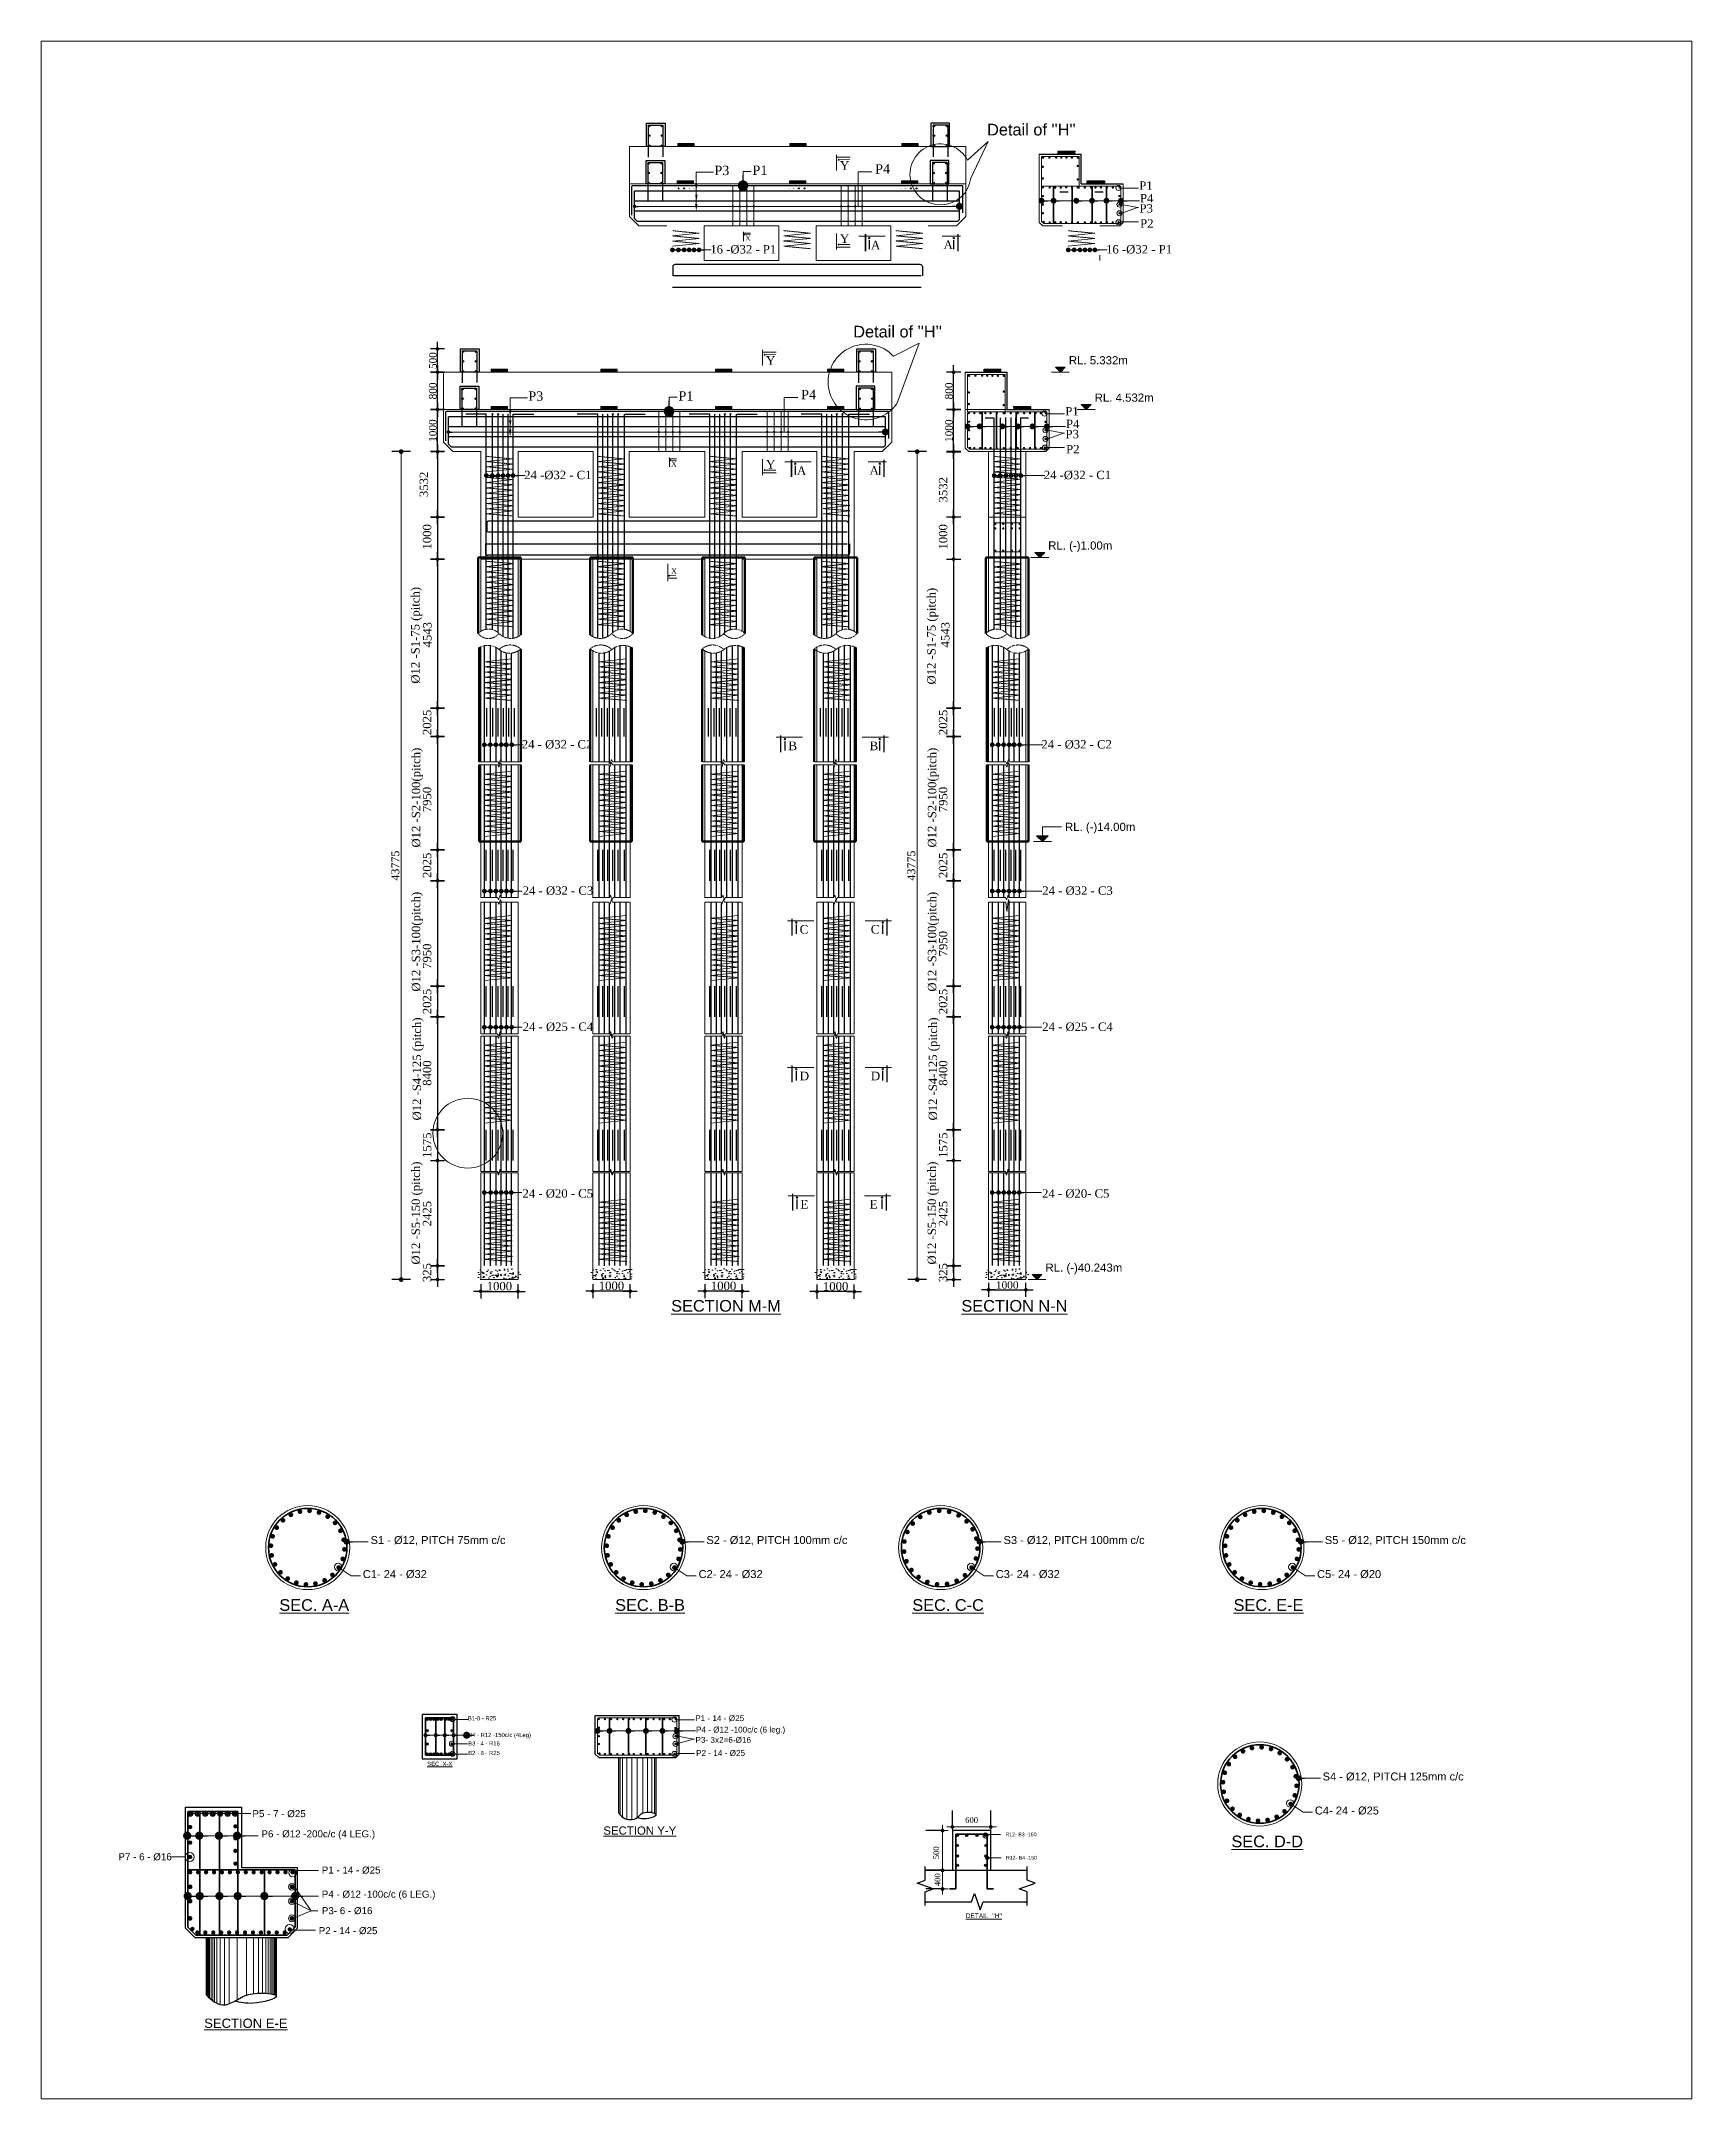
# Model space of a CAD drawing. Header units: millimetres. Extents: x -452357 to 35267, y 81803 to 461763.
# Drawn here: x -126906 to -91559, y 185240 to 229287 of the extents above; entities that cross this region are included whole.
import ezdxf

# ---------------------------------------------------------------- set-up
doc = ezdxf.new("R2010")
doc.units = ezdxf.units.MM
doc.header["$PDMODE"] = 2
doc.linetypes.add('DASHED', pattern=[0.75, 0.5, -0.25])
doc.linetypes.add('DASHEDX2', pattern=[38.1, 25.4, -12.7])
doc.layers.get('Defpoints').update_dxf_attribs({"lineweight": 13})
for name, color, linetype, lineweight in [('Ber', 12, 'Continuous', 30), ('Binder', 136, 'Continuous', 15), ('Deck Slab', 171, 'Continuous', 18), ('dim', 96, 'Continuous', 25), ('Dimision', 96, 'Continuous', 18), ('hatch', 65, 'Continuous', 15), ('Hatching', 65, 'Continuous', 20), ('Pile', 11, 'Continuous', 15), ('Reinf.', 12, 'Continuous', 30), ('Rod', 12, 'Continuous', 30), ('Rod -2', 5, 'Continuous', 35), ('Text', 7, 'Continuous', 15)]:
    doc.layers.add(name, color=color, linetype=linetype, lineweight=lineweight)
doc.layers.add('Elevation', color=21, linetype='Continuous')
doc.layers.add('Pire Line', color=11, linetype='Continuous')
doc.styles.add('ROMANS', font='arial.ttf', dxfattribs={"height": 200})
doc.styles.get("Standard").update_dxf_attribs({"font": 'times.ttf'})
doc.dimstyles.new('dim_75', dxfattribs={"dimscale": 0, "dimtxt": 100, "dimasz": 1.25, "dimexe": 35, "dimexo": 35, "dimgap": 50, "dimtad": 1, "dimdec": 0, "dimtxsty": 'Standard', "dimblk": 'D_TIC', "dimcen": 52.5, "dimclrd": 256, "dimclre": 256, "dimclrt": 256, "dimadec": 0, "dimazin": 0, "dimtfac": 1, "dimtdec": 0, "dimtix": 1, "dimtmove": 0, "dimatfit": 3, "dimldrblk": 'DOT', "dimfxl": 35, "dimfxlon": 1, "dimlwd": -1, "dimarcsym": 0})
doc.dimstyles.new('ISO-25', dxfattribs={"dimtxt": 175, "dimasz": 100, "dimexe": 65, "dimexo": 115.625, "dimgap": 40, "dimtad": 1, "dimtoh": 1, "dimdec": 0, "dimtxsty": 'Standard', "dimblk": 'DOT', "dimcen": 300, "dimclrd": 256, "dimclre": 256, "dimclrt": 256, "dimadec": 0, "dimazin": 0, "dimtfac": 1, "dimtdec": 0, "dimtix": 1, "dimtmove": 0, "dimatfit": 3, "dimldrblk": 'DOT', "dimfxl": 75, "dimlwd": -1, "dimarcsym": 0})
doc.dimstyles.new('ISO-70', dxfattribs={"dimscale": 0, "dimtxt": 70, "dimasz": 0.75, "dimexe": 35, "dimexo": 35, "dimgap": 20, "dimtad": 1, "dimdec": 0, "dimlfac": -1, "dimzin": 1, "dimdsep": 46, "dimtxsty": 'Standard', "dimblk": 'DIM', "dimcen": 60, "dimclrd": 256, "dimclre": 256, "dimclrt": 256, "dimadec": 0, "dimazin": 0, "dimtfac": 1, "dimtdec": 0, "dimtix": 1, "dimtofl": 0, "dimtmove": 0, "dimatfit": 3, "dimldrblk": 'DOT', "dimfxl": 35, "dimfxlon": 1, "dimtolj": 1, "dimlwd": -1, "dimarcsym": 0})

msp = doc.modelspace()

# ---------------------------------------------------------------- texts
at = {"layer": 'dim', "ltscale": 30, "char_height": 180, "attachment_point": 5, "rotation": 90}
for s, insert in [('%%C12 -S1-75 (pitch)', (-118864.1, 216568.7)), ('%%C12 -S1-75 (pitch)', (-107814.2, 216550.6)), ('%%C12 -S2-100(pitch)', (-118849.6, 213094.1)), ('%%C12 -S2-100(pitch)', (-107799.7, 213094.1)), ('%%C12 -S3-100(pitch)', (-118849.6, 210009.5)), ('%%C12 -S3-100(pitch)', (-107799.7, 210009.5)), ('%%C12 -S4-125 (pitch)', (-118831.7, 207285.8)), ('%%C12 -S4-125 (pitch)', (-107781.9, 207285.8)), ('%%C12 -S5-150 (pitch)', (-118853.6, 204201)), ('%%C12 -S5-150 (pitch)', (-107803.8, 204201))]:
    msp.add_mtext(s, dxfattribs=dict(at, insert=insert))
at = {"layer": 'Text'}
for s, height, p in [('P3', 200, (-112488.5, 226420.5)), ('P1', 200, (-111672.8, 226424.7)), ('Y', 184.9, (-109802.1, 226533.2)), ('P4', 200, (-109046.9, 226453.5)), ('P1 ', 180, (-103391.5, 226106.1)), ('P4 ', 180, (-103376, 225836.3)), ('P3', 180, (-103386, 225617.6)), ('X', 112.1, (-111833.9, 225012.9)), ('Y', 184.9, (-109802.1, 224968.7)), ('P2', 180, (-103372.6, 225294.6)), ('16 -%%C32 - P1', 180, (-112577, 224742)), ('A', 184.9, (-109138, 224829)), ('A', 184.9, (-107582.9, 224835.4)), ('16 -%%C32 - P1', 180, (-104102.1, 224742)), ('Y', 184.9, (-111387, 222359.2)), ('P3', 200, (-116473.4, 221589.6)), ('P1', 200, (-113257.7, 221593.8)), ('P4', 200, (-110631.8, 221622.6)), ('P1', 180, (-104976.4, 221275.2)), ('P4', 180, (-104960.9, 221005.4)), ('P3', 180, (-104971, 220786.7)), ('X', 112.1, (-113418.8, 220182)), ('Y', 184.9, (-111387, 220137.8)), ('P2', 180, (-104957.6, 220463.7)), ('24 -%%C32 - C1', 180, (-116561.9, 219911.1)), ('A', 184.9, (-110722.9, 219998.1)), ('A', 184.9, (-109167.8, 220004.5)), ('24 -%%C32 - C1', 180, (-105436.8, 219911.1)), ('X', 112.1, (-113414.9, 217886.7)), ('24 - %%C32 - C2', 180, (-116613, 214146)), ('B', 184.9, (-110905.4, 214109.7)), ('B', 184.9, (-109167.8, 214109.7)), ('24 - %%C32 - C2', 180, (-105487.9, 214146)), ('24 - %%C32 - C3', 180, (-116594.2, 211014.3)), ('24 - %%C32 - C3', 180, (-105469.1, 211014.3)), ('C', 184.9, (-110663.3, 210182.6)), ('C', 184.9, (-109140.2, 210182.6)), ('24 - %%C25 - C4', 180, (-116594.2, 208099.6)), ('24 - %%C25 - C4', 180, (-105469.1, 208099.6)), ('D', 184.9, (-110663.3, 207042.9)), ('D', 184.9, (-109140.2, 207042.9)), ('24 - %%C20 - C5', 180, (-116598.2, 204531)), ('E', 184.9, (-110647.4, 204297.8)), ('E', 184.9, (-109165.1, 204297.8)), ('24 - %%C20- C5', 180, (-105473.1, 204531))]:
    msp.add_text(s, height=height, dxfattribs=at).set_placement(p)
at = {"layer": 'Text', "style": 'ROMANS'}
for s, height, p in [(' RL. 5.332m ', 175, (-104967.5, 222369)), (' RL. 4.532m ', 175, (-104415, 221569)), (' RL. (-)1.00m ', 175, (-105409.5, 218403.6)), (' RL. (-)14.00m ', 175, (-105051.2, 212380.9)), (' RL. (-)40.243m ', 175, (-105467.5, 202945.6)), ('%%USECTION M-M', 250, (-113414.4, 202090.3)), ('%%USECTION N-N', 250, (-107200.1, 202090.3)), ('S1 - %%C12, PITCH 75mm c/c', 170, (-119851.8, 197116.7)), ('S2 - %%C12, PITCH 100mm c/c', 170, (-112661.3, 197116.7)), ('S3 - %%C12, PITCH 100mm c/c', 170, (-106298.4, 197116.7)), ('S5 - %%C12, PITCH 150mm c/c', 170, (-99418.2, 197116.7)), ('C1- 24 - %%C32 ', 170, (-120018.4, 196388.3)), ('C2- 24 - %%C32', 170, (-112827.8, 196388.3)), ('C3- 24 - %%C32', 170, (-106465, 196388.3)), ('C5- 24 - %%C20', 170, (-99584.8, 196388.3)), ('%%USEC. A-A', 250, (-121804.8, 195686.4)), ('%%USEC. B-B', 250, (-114614.3, 195686.4)), ('%%USEC. C-C', 250, (-108251.4, 195686.4)), ('%%USEC. E-E', 250, (-101371.3, 195686.4)), ('B1-8 - R25', 90, (-117769.5, 193342.4)), ('P1 - 14 - %%C25', 125, (-112899.8, 193326.1)), ('B4 - R12 -150c/c (4Leg)', 90, (-117759.6, 192984.3)), ('P3- 3x2=6-%%C16 ', 125, (-112894.3, 192861.7)), ('P4 - %%C12 -100c/c (6 leg.)', 125, (-112884.2, 193081.5)), ('B2 - 8 - R25 ', 90, (-117761.9, 192599.2)), ('B3 - 4 - R16 ', 90, (-117761.6, 192803.9)), ('P2 - 14 - %%C25', 125, (-112880.9, 192580.7)), ('%%USEC. X-X', 90, (-118637.8, 192366.4)), ('S4 - %%C12, PITCH 125mm c/c', 170, (-99465.1, 192055.7)), ('P5 - 7 - %%C25', 150, (-122381.3, 191270.4)), ('C4- 24 - %%C25', 170, (-99631.6, 191327.3)), ('P6 - %%C12 -200c/c (4 LEG.)', 150, (-122188.1, 190837.7)), ('%%USECTION Y-Y', 175, (-114867.3, 190895.7)), ('%%USEC. D-D', 250, (-101418.1, 190625.4)), ('P7 - 6 - %%C16', 150, (-125250.1, 190347.2)), ('P1 - 14 - %%C25', 150, (-120896.5, 190062.1)), ('P4 - %%C12 -100c/c (6 LEG.)', 150, (-120896.4, 189546.4)), ('P3- 6 - %%C16', 150, (-120894.7, 189193.5)), ('P2 - 14 - %%C25', 150, (-120962.3, 188765.6)), ('%%USECTION E-E', 200, (-123414.3, 186758))]:
    msp.add_text(s, height=height, dxfattribs=at).set_placement(p)
at = {"layer": 'Text', "ltscale": 3, "attachment_point": 1, "style": 'ROMANS'}
for s, insert, char_height, width in [("Detail of ''H'' ", (-106649.6, 227518.3), 250, 2347.544), ("Detail of ''H'' ", (-109515.8, 223194.4), 250, 2347.544), ('R12- B3 -150', (-106255.2, 190940.6), 80, 676.438), ('R12- B4 -150', (-106245.9, 190441.8), 80, 676.438), ("{\\LDETAIL  ''H''}", (-107106.5, 189209), 100, 1064.733)]:
    msp.add_mtext(s, dxfattribs=dict(at, insert=insert, char_height=char_height, width=width))

# ---------------------------------------------------------------- blocks, each defined once
blk = doc.blocks.new('DIM')
at = {"layer": 'dim'}
for p, q in [((-101, 0), (101, 0)), ((0, -101), (0, 101))]:
    blk.add_line(p, q, dxfattribs=at)
at = {"layer": 'dim', "const_width": 25.4}
blk.add_lwpolyline([(-13, 0, 1), (13, 0, 1)], format="xyb", close=True, dxfattribs=at)
blk = doc.blocks.new('*D203')
at = {"layer": 'Defpoints', "color": 0, "ltscale": 30, "transparency": 16777216}
for p in [(-117493, 220500), (-118417, 219099), (-113706, 219099)]:
    blk.add_point(p, dxfattribs=at)
at = {"layer": 'dim', "lineweight": -2, "ltscale": 30, "transparency": 16777216}
for p, q in [((-118382, 220500), (-118452, 220500)), ((-118382, 219099), (-118452, 219099))]:
    blk.add_line(p, q, dxfattribs=at)
at = {"layer": 'dim', "ltscale": 30, "transparency": 16777216}
blk.add_line((-118417, 220499), (-118417, 219100), dxfattribs=at)
at = {"layer": 'dim', "ltscale": 30, "transparency": 16777216, "xscale": 1.5, "yscale": 1.5, "zscale": 1.5}
for p, rotation in [((-118417, 220500), 90), ((-118417, 219099), 270)]:
    blk.add_blockref('DIM', p, dxfattribs=dict(at, rotation=rotation))
at = {"layer": 'dim', "ltscale": 30, "transparency": 16777216, "insert": (-118709, 219799), "char_height": 160, "attachment_point": 5, "rotation": 90}
blk.add_mtext('\\A1;{\\H1.125x;3532}', dxfattribs=at)
blk = doc.blocks.new('_Dot')
at = {"color": 0, "linetype": 'ByBlock', "lineweight": -2}
blk.add_line((-0.5, 0), (-1, 0), dxfattribs=at)
at = {"color": 0, "linetype": 'ByBlock', "const_width": 0.5}
blk.add_lwpolyline([(-0.25, 0, 1), (0.25, 0, 1)], format="xyb", close=True, dxfattribs=at)
blk = doc.blocks.new('*D204')
at = {"layer": 'Defpoints', "color": 0, "ltscale": 30, "transparency": 16777216}
for p in [(-118265, 218199), (-118417, 215008), (-116922, 215008)]:
    blk.add_point(p, dxfattribs=at)
at = {"layer": 'dim', "lineweight": -2, "ltscale": 30, "transparency": 16777216}
for p, q in [((-118382, 218199), (-118452, 218199)), ((-118382, 215008), (-118452, 215008))]:
    blk.add_line(p, q, dxfattribs=at)
at = {"layer": 'dim', "ltscale": 30, "transparency": 16777216}
blk.add_line((-118417, 218197), (-118417, 215009), dxfattribs=at)
at = {"layer": 'dim', "ltscale": 30, "transparency": 16777216, "xscale": 1.5, "yscale": 1.5, "zscale": 1.5}
for p, rotation in [((-118417, 218199), 90), ((-118417, 215008), 270)]:
    blk.add_blockref('DIM', p, dxfattribs=dict(at, rotation=rotation))
at = {"layer": 'dim', "ltscale": 30, "transparency": 16777216, "insert": (-118635, 216581), "char_height": 160, "attachment_point": 5, "rotation": 90}
blk.add_mtext('\\A1;{\\H1.125x;4543}', dxfattribs=at)
blk = doc.blocks.new('*D205')
at = {"layer": 'Defpoints', "color": 0, "ltscale": 30, "transparency": 16777216}
for p in [(-116922, 215008), (-118417, 214400), (-116895, 214400)]:
    blk.add_point(p, dxfattribs=at)
at = {"layer": 'dim', "lineweight": -2, "ltscale": 30, "transparency": 16777216}
for p, q in [((-118382, 215008), (-118452, 215008)), ((-118382, 214400), (-118452, 214400))]:
    blk.add_line(p, q, dxfattribs=at)
at = {"layer": 'dim', "ltscale": 30, "transparency": 16777216}
blk.add_line((-118417, 215006), (-118417, 214402), dxfattribs=at)
at = {"layer": 'dim', "ltscale": 30, "transparency": 16777216, "xscale": 1.5, "yscale": 1.5, "zscale": 1.5}
for p, rotation in [((-118417, 215008), 90), ((-118417, 214400), 270)]:
    blk.add_blockref('DIM', p, dxfattribs=dict(at, rotation=rotation))
at = {"layer": 'dim', "ltscale": 30, "transparency": 16777216, "insert": (-118641, 214704), "char_height": 160, "attachment_point": 5, "rotation": 90}
blk.add_mtext('\\A1;{\\H1.125x;2025}', dxfattribs=at)
blk = doc.blocks.new('*D206')
at = {"layer": 'Defpoints', "color": 0, "ltscale": 30, "transparency": 16777216}
for p in [(-118375, 214400), (-118417, 211973), (-116895, 211973)]:
    blk.add_point(p, dxfattribs=at)
at = {"layer": 'dim', "lineweight": -2, "ltscale": 30, "transparency": 16777216}
for p, q in [((-118410, 214400), (-118452, 214400)), ((-118382, 211973), (-118452, 211973))]:
    blk.add_line(p, q, dxfattribs=at)
at = {"layer": 'dim', "ltscale": 30, "transparency": 16777216}
blk.add_line((-118417, 214399), (-118417, 211975), dxfattribs=at)
at = {"layer": 'dim', "ltscale": 30, "transparency": 16777216, "xscale": 1.5, "yscale": 1.5, "zscale": 1.5}
for p, rotation in [((-118417, 214400), 90), ((-118417, 211973), 270)]:
    blk.add_blockref('DIM', p, dxfattribs=dict(at, rotation=rotation))
at = {"layer": 'dim', "ltscale": 30, "transparency": 16777216, "insert": (-118641, 213053), "char_height": 160, "attachment_point": 5, "rotation": 90}
blk.add_mtext('\\A1;{\\H1.125x;7950}', dxfattribs=at)
blk = doc.blocks.new('*D207')
at = {"layer": 'Defpoints', "color": 0, "ltscale": 30, "transparency": 16777216}
for p in [(-118389, 211973), (-118417, 211316), (-116895, 211316)]:
    blk.add_point(p, dxfattribs=at)
at = {"layer": 'dim', "lineweight": -2, "ltscale": 30, "transparency": 16777216}
for p, q in [((-118417, 211973), (-118452, 211973)), ((-118382, 211316), (-118452, 211316))]:
    blk.add_line(p, q, dxfattribs=at)
at = {"layer": 'dim', "ltscale": 30, "transparency": 16777216}
blk.add_line((-118417, 211972), (-118417, 211317), dxfattribs=at)
at = {"layer": 'dim', "ltscale": 30, "transparency": 16777216, "xscale": 1.5, "yscale": 1.5, "zscale": 1.5}
for p, rotation in [((-118417, 211973), 90), ((-118417, 211316), 270)]:
    blk.add_blockref('DIM', p, dxfattribs=dict(at, rotation=rotation))
at = {"layer": 'dim', "ltscale": 30, "transparency": 16777216, "insert": (-118641, 211645), "char_height": 160, "attachment_point": 5, "rotation": 90}
blk.add_mtext('\\A1;{\\H1.125x;2025}', dxfattribs=at)
blk = doc.blocks.new('r')
at = {"layer": 'Rod', "ltscale": 3, "const_width": 25}
blk.add_lwpolyline([(-12.5, 0, 1), (12.5, 0, 1)], format="xyb", close=True, dxfattribs=at)
blk = doc.blocks.new('*U184')
at = {"layer": 'Dimision', "ltscale": 10, "xscale": -1.999999999995604, "yscale": 2, "zscale": 2, "rotation": 108.0000000000604}
blk.add_blockref('r', (0, 0), dxfattribs=at)
blk.add_blockref('r', (0, 0), dxfattribs=at)
blk = doc.blocks.new('*U177')
at = {"layer": 'hatch', "color": 0, "linetype": 'ByBlock', "lineweight": -2}
for p, rotation in [((-370757, 219754), 134.9999999999998), ((-370551, 219771), 119.9999999999998), ((-370349, 219734), 104.9999999999998), ((-371253, 219411), 180), ((-371120, 219568), 164.9999999999997), ((-370950, 219685), 149.9999999999998), ((-370163, 219646), 89.99999999999984), ((-370006, 219513), 74.9999999999999), ((-369889, 219344), 59.99999999999991), ((-371341, 219225), 194.9999999999997), ((-369820, 219150), 44.99999999999992), ((-369803, 218945), 29.99999999999998), ((-369840, 218742), 14.99999999999992)]:
    blk.add_blockref('*U184', p, dxfattribs=dict(at, rotation=rotation))
at = {"layer": 'hatch', "color": 0, "linetype": 'ByBlock', "lineweight": -2, "transparency": 16777216}
for p, rotation in [((-371378, 219023), 209.9999999999996), ((-371361, 218817), 224.9999999999996), ((-371292, 218624), 239.9999999999996), ((-371175, 218454), 254.9999999999996), ((-370061, 218400), 344.9999999999995), ((-371018, 218321), 269.9999999999996), ((-370832, 218233), 284.9999999999995), ((-370629, 218196), 299.9999999999996), ((-370424, 218213), 314.9999999999994), ((-370230, 218282), 329.9999999999995)]:
    blk.add_blockref('*U184', p, dxfattribs=dict(at, rotation=rotation))
at = {"layer": 'hatch', "color": 0, "linetype": 'ByBlock', "lineweight": -2}
blk.add_blockref('*U184', (-369928, 218556), dxfattribs=at)
blk = doc.blocks.new('*U178')
at = {"layer": 'Dimision', "ltscale": 10, "xscale": -1.999999999995604, "yscale": 2, "zscale": 2, "rotation": 108.0000000000604}
blk.add_blockref('r', (0, 0), dxfattribs=at)
blk.add_blockref('r', (0, 0), dxfattribs=at)
blk = doc.blocks.new('*U179')
at = {"layer": 'hatch', "color": 0, "linetype": 'ByBlock', "lineweight": -2}
for p, rotation in [((-370757, 219754), 134.9999999999998), ((-370551, 219771), 119.9999999999998), ((-370349, 219734), 104.9999999999998), ((-371253, 219411), 180), ((-371120, 219568), 164.9999999999997), ((-370950, 219685), 149.9999999999998), ((-370163, 219646), 89.99999999999984), ((-370006, 219513), 74.9999999999999), ((-369889, 219344), 59.99999999999991), ((-371341, 219225), 194.9999999999997), ((-369820, 219150), 44.99999999999992), ((-369803, 218945), 29.99999999999998), ((-369840, 218742), 14.99999999999992)]:
    blk.add_blockref('*U178', p, dxfattribs=dict(at, rotation=rotation))
at = {"layer": 'hatch', "color": 0, "linetype": 'ByBlock', "lineweight": -2, "transparency": 16777216}
for p, rotation in [((-371378, 219023), 209.9999999999996), ((-371361, 218817), 224.9999999999996), ((-371292, 218624), 239.9999999999996), ((-371175, 218454), 254.9999999999996), ((-370061, 218400), 344.9999999999995), ((-371018, 218321), 269.9999999999996), ((-370832, 218233), 284.9999999999995), ((-370629, 218196), 299.9999999999996), ((-370424, 218213), 314.9999999999994), ((-370230, 218282), 329.9999999999995)]:
    blk.add_blockref('*U178', p, dxfattribs=dict(at, rotation=rotation))
at = {"layer": 'hatch', "color": 0, "linetype": 'ByBlock', "lineweight": -2}
blk.add_blockref('*U178', (-369928, 218556), dxfattribs=at)
blk = doc.blocks.new('*U180')
at = {"layer": 'Dimision', "ltscale": 10, "xscale": -1.999999999995604, "yscale": 2, "zscale": 2, "rotation": 108.0000000000604}
blk.add_blockref('r', (0, 0), dxfattribs=at)
blk.add_blockref('r', (0, 0), dxfattribs=at)
blk = doc.blocks.new('*U181')
at = {"layer": 'hatch', "color": 0, "linetype": 'ByBlock', "lineweight": -2}
for p, rotation in [((-370833, 219734), 140.780115746411), ((-370622, 219772), 125.1378806634764), ((-370409, 219751), 109.4956455805419), ((-371304, 219318), 187.7068209952145), ((-371187, 219498), 172.0645859122802), ((-371027, 219640), 156.4223508293454), ((-370208, 219674), 93.85341049760734), ((-370037, 219545), 78.21117541467277), ((-369906, 219375), 62.5689403317382), ((-371368, 219114), 203.3490560781491), ((-369826, 219176), 46.92670524880364), ((-369802, 218963), 31.28447016586914), ((-369837, 218751), 15.64223508293454)]:
    blk.add_blockref('*U180', p, dxfattribs=dict(at, rotation=rotation))
at = {"layer": 'hatch', "color": 0, "linetype": 'ByBlock', "lineweight": -2, "transparency": 16777216}
for p, rotation in [((-371374, 218899), 218.9912911610836), ((-371322, 218691), 234.6335262440183), ((-371216, 218504), 250.2757613269527), ((-369929, 218554), 359.7714069074955), ((-371064, 218353), 265.9179964098874), ((-370876, 218249), 281.5602314928219), ((-370667, 218199), 297.2024665757565), ((-370453, 218207), 312.844701658691), ((-370249, 218273), 328.4869367416256), ((-370070, 218392), 344.12917182456)]:
    blk.add_blockref('*U180', p, dxfattribs=dict(at, rotation=rotation))
at = {"layer": 'hatch', "color": 0, "linetype": 'ByBlock', "lineweight": -2}
blk.add_blockref('*U180', (-369928, 218556), dxfattribs=at)
blk = doc.blocks.new('*U182')
at = {"layer": 'Dimision', "ltscale": 10, "xscale": -1.999999999995604, "yscale": 2, "zscale": 2, "rotation": 108.0000000000604}
blk.add_blockref('r', (0, 0), dxfattribs=at)
blk.add_blockref('r', (0, 0), dxfattribs=at)
blk = doc.blocks.new('*U183')
at = {"layer": 'hatch', "color": 0, "linetype": 'ByBlock', "lineweight": -2}
for p, rotation in [((-370757, 219754), 134.9999999999998), ((-370551, 219771), 119.9999999999998), ((-370349, 219734), 104.9999999999998), ((-371253, 219411), 180), ((-371120, 219568), 164.9999999999997), ((-370950, 219685), 149.9999999999998), ((-370163, 219646), 89.99999999999984), ((-370006, 219513), 74.9999999999999), ((-369889, 219344), 59.99999999999991), ((-371341, 219225), 194.9999999999997), ((-369820, 219150), 44.99999999999992), ((-369803, 218945), 29.99999999999998), ((-369840, 218742), 14.99999999999992)]:
    blk.add_blockref('*U182', p, dxfattribs=dict(at, rotation=rotation))
at = {"layer": 'hatch', "color": 0, "linetype": 'ByBlock', "lineweight": -2, "transparency": 16777216}
for p, rotation in [((-371378, 219023), 209.9999999999996), ((-371361, 218817), 224.9999999999996), ((-371292, 218624), 239.9999999999996), ((-371175, 218454), 254.9999999999996), ((-370061, 218400), 344.9999999999995), ((-371018, 218321), 269.9999999999996), ((-370832, 218233), 284.9999999999995), ((-370629, 218196), 299.9999999999996), ((-370424, 218213), 314.9999999999994), ((-370230, 218282), 329.9999999999995)]:
    blk.add_blockref('*U182', p, dxfattribs=dict(at, rotation=rotation))
at = {"layer": 'hatch', "color": 0, "linetype": 'ByBlock', "lineweight": -2}
blk.add_blockref('*U182', (-369928, 218556), dxfattribs=at)
blk = doc.blocks.new('*D208')
at = {"layer": 'Defpoints', "color": 0, "ltscale": 30, "transparency": 16777216}
for p in [(-106618, 220500), (-107367, 218199), (-105056, 218199)]:
    blk.add_point(p, dxfattribs=at)
at = {"layer": 'dim', "lineweight": -2, "ltscale": 30, "transparency": 16777216}
for p, q in [((-107332, 220500), (-107402, 220500)), ((-107332, 218199), (-107402, 218199))]:
    blk.add_line(p, q, dxfattribs=at)
at = {"layer": 'dim', "ltscale": 30, "transparency": 16777216}
blk.add_line((-107367, 220499), (-107367, 218200), dxfattribs=at)
at = {"layer": 'dim', "ltscale": 30, "transparency": 16777216, "xscale": 1.5, "yscale": 1.5, "zscale": 1.5}
for p, rotation in [((-107367, 220500), 90), ((-107367, 218199), 270)]:
    blk.add_blockref('DIM', p, dxfattribs=dict(at, rotation=rotation))
at = {"layer": 'dim', "ltscale": 30, "transparency": 16777216, "insert": (-107591, 219684), "char_height": 160, "attachment_point": 5, "rotation": 90}
blk.add_mtext('\\A1;{\\H1.125x;3532}', dxfattribs=at)
blk = doc.blocks.new('*D209')
at = {"layer": 'Defpoints', "color": 0, "ltscale": 30, "transparency": 16777216}
for p in [(-107215, 219101), (-107367, 215008), (-105872, 215008)]:
    blk.add_point(p, dxfattribs=at)
at = {"layer": 'dim', "lineweight": -2, "ltscale": 30, "transparency": 16777216}
for p, q in [((-107332, 219101), (-107402, 219101)), ((-107332, 215008), (-107402, 215008))]:
    blk.add_line(p, q, dxfattribs=at)
at = {"layer": 'dim', "ltscale": 30, "transparency": 16777216}
blk.add_line((-107367, 219100), (-107367, 215009), dxfattribs=at)
at = {"layer": 'dim', "ltscale": 30, "transparency": 16777216, "xscale": 1.5, "yscale": 1.5, "zscale": 1.5}
for p, rotation in [((-107367, 219101), 90), ((-107367, 215008), 270)]:
    blk.add_blockref('DIM', p, dxfattribs=dict(at, rotation=rotation))
at = {"layer": 'dim', "ltscale": 30, "transparency": 16777216, "insert": (-107545, 216581), "char_height": 160, "attachment_point": 5, "rotation": 90}
blk.add_mtext('\\A1;{\\H1.125x;4543}', dxfattribs=at)
blk = doc.blocks.new('*D210')
at = {"layer": 'Defpoints', "color": 0, "ltscale": 30, "transparency": 16777216}
for p in [(-105872, 215008), (-107367, 214400), (-105845, 214400)]:
    blk.add_point(p, dxfattribs=at)
at = {"layer": 'dim', "lineweight": -2, "ltscale": 30, "transparency": 16777216}
for p, q in [((-107332, 215008), (-107402, 215008)), ((-107332, 214400), (-107402, 214400))]:
    blk.add_line(p, q, dxfattribs=at)
at = {"layer": 'dim', "ltscale": 30, "transparency": 16777216}
blk.add_line((-107367, 215006), (-107367, 214402), dxfattribs=at)
at = {"layer": 'dim', "ltscale": 30, "transparency": 16777216, "xscale": 1.5, "yscale": 1.5, "zscale": 1.5}
for p, rotation in [((-107367, 215008), 90), ((-107367, 214400), 270)]:
    blk.add_blockref('DIM', p, dxfattribs=dict(at, rotation=rotation))
at = {"layer": 'dim', "ltscale": 30, "transparency": 16777216, "insert": (-107591, 214704), "char_height": 160, "attachment_point": 5, "rotation": 90}
blk.add_mtext('\\A1;{\\H1.125x;2025}', dxfattribs=at)
blk = doc.blocks.new('*D211')
at = {"layer": 'Defpoints', "color": 0, "ltscale": 30, "transparency": 16777216}
for p in [(-107325, 214400), (-107367, 211973), (-105845, 211973)]:
    blk.add_point(p, dxfattribs=at)
at = {"layer": 'dim', "lineweight": -2, "ltscale": 30, "transparency": 16777216}
for p, q in [((-107360, 214400), (-107402, 214400)), ((-107332, 211973), (-107402, 211973))]:
    blk.add_line(p, q, dxfattribs=at)
at = {"layer": 'dim', "ltscale": 30, "transparency": 16777216}
blk.add_line((-107367, 214399), (-107367, 211975), dxfattribs=at)
at = {"layer": 'dim', "ltscale": 30, "transparency": 16777216, "xscale": 1.5, "yscale": 1.5, "zscale": 1.5}
for p, rotation in [((-107367, 214400), 90), ((-107367, 211973), 270)]:
    blk.add_blockref('DIM', p, dxfattribs=dict(at, rotation=rotation))
at = {"layer": 'dim', "ltscale": 30, "transparency": 16777216, "insert": (-107591, 213053), "char_height": 160, "attachment_point": 5, "rotation": 90}
blk.add_mtext('\\A1;{\\H1.125x;7950}', dxfattribs=at)
blk = doc.blocks.new('*D212')
at = {"layer": 'Defpoints', "color": 0, "ltscale": 30, "transparency": 16777216}
for p in [(-107339, 211973), (-107367, 211316), (-105845, 211316)]:
    blk.add_point(p, dxfattribs=at)
at = {"layer": 'dim', "lineweight": -2, "ltscale": 30, "transparency": 16777216}
for p, q in [((-107367, 211973), (-107402, 211973)), ((-107332, 211316), (-107402, 211316))]:
    blk.add_line(p, q, dxfattribs=at)
at = {"layer": 'dim', "ltscale": 30, "transparency": 16777216}
blk.add_line((-107367, 211972), (-107367, 211317), dxfattribs=at)
at = {"layer": 'dim', "ltscale": 30, "transparency": 16777216, "xscale": 1.5, "yscale": 1.5, "zscale": 1.5}
for p, rotation in [((-107367, 211973), 90), ((-107367, 211316), 270)]:
    blk.add_blockref('DIM', p, dxfattribs=dict(at, rotation=rotation))
at = {"layer": 'dim', "ltscale": 30, "transparency": 16777216, "insert": (-107591, 211645), "char_height": 160, "attachment_point": 5, "rotation": 90}
blk.add_mtext('\\A1;{\\H1.125x;2025}', dxfattribs=at)
blk = doc.blocks.new('*D278')
at = {"layer": 'Defpoints', "color": 0, "ltscale": 30, "transparency": 16777216}
for p in [(-117493, 202942), (-116693, 202942), (-116693, 202525)]:
    blk.add_point(p, dxfattribs=at)
at = {"layer": 'dim', "lineweight": -2, "ltscale": 30, "transparency": 16777216}
for p, q in [((-117493, 202560), (-117493, 202490)), ((-116693, 202560), (-116693, 202490))]:
    blk.add_line(p, q, dxfattribs=at)
at = {"layer": 'dim', "ltscale": 30, "transparency": 16777216}
blk.add_line((-117492, 202525), (-116695, 202525), dxfattribs=at)
at = {"layer": 'dim', "ltscale": 30, "transparency": 16777216, "xscale": 1.5, "yscale": 1.5, "zscale": 1.5, "rotation": 180}
blk.add_blockref('DIM', (-117493, 202525), dxfattribs=at)
at = {"layer": 'dim', "ltscale": 30, "transparency": 16777216, "xscale": 1.5, "yscale": 1.5, "zscale": 1.5}
blk.add_blockref('DIM', (-116693, 202525), dxfattribs=at)
at = {"layer": 'dim', "ltscale": 30, "transparency": 16777216, "insert": (-117093, 202636), "char_height": 160, "attachment_point": 5}
blk.add_mtext('\\A1;{\\H1.125x;1000}', dxfattribs=at)
blk = doc.blocks.new('*D277')
at = {"layer": 'Defpoints', "color": 0, "ltscale": 30, "transparency": 16777216}
for p in [(-110293, 202936), (-109493, 202936), (-110293, 202519)]:
    blk.add_point(p, dxfattribs=at)
at = {"layer": 'dim', "lineweight": -2, "ltscale": 30, "transparency": 16777216}
for p, q in [((-110293, 202554), (-110293, 202484)), ((-109493, 202554), (-109493, 202484))]:
    blk.add_line(p, q, dxfattribs=at)
at = {"layer": 'dim', "ltscale": 30, "transparency": 16777216}
blk.add_line((-109495, 202519), (-110292, 202519), dxfattribs=at)
at = {"layer": 'dim', "ltscale": 30, "transparency": 16777216, "xscale": 1.5, "yscale": 1.5, "zscale": 1.5, "rotation": 180}
blk.add_blockref('DIM', (-110293, 202519), dxfattribs=at)
at = {"layer": 'dim', "ltscale": 30, "transparency": 16777216, "xscale": 1.5, "yscale": 1.5, "zscale": 1.5}
blk.add_blockref('DIM', (-109493, 202519), dxfattribs=at)
at = {"layer": 'dim', "ltscale": 30, "transparency": 16777216, "insert": (-109893, 202631), "char_height": 160, "attachment_point": 5}
blk.add_mtext('\\A1;{\\H1.125x;1000}', dxfattribs=at)
blk = doc.blocks.new('*D283')
at = {"layer": 'Defpoints', "color": 0, "ltscale": 30, "transparency": 16777216}
for p in [(-112693, 202948), (-111893, 202948), (-112693, 202531)]:
    blk.add_point(p, dxfattribs=at)
at = {"layer": 'dim', "lineweight": -2, "ltscale": 30, "transparency": 16777216}
for p, q in [((-112693, 202566), (-112693, 202496)), ((-111893, 202566), (-111893, 202496))]:
    blk.add_line(p, q, dxfattribs=at)
at = {"layer": 'dim', "ltscale": 30, "transparency": 16777216}
blk.add_line((-111895, 202531), (-112692, 202531), dxfattribs=at)
at = {"layer": 'dim', "ltscale": 30, "transparency": 16777216, "xscale": 1.5, "yscale": 1.5, "zscale": 1.5, "rotation": 180}
blk.add_blockref('DIM', (-112693, 202531), dxfattribs=at)
at = {"layer": 'dim', "ltscale": 30, "transparency": 16777216, "xscale": 1.5, "yscale": 1.5, "zscale": 1.5}
blk.add_blockref('DIM', (-111893, 202531), dxfattribs=at)
at = {"layer": 'dim', "ltscale": 30, "transparency": 16777216, "insert": (-112293, 202642), "char_height": 160, "attachment_point": 5}
blk.add_mtext('\\A1;{\\H1.125x;1000}', dxfattribs=at)
blk = doc.blocks.new('*D284')
at = {"layer": 'Defpoints', "color": 0, "ltscale": 30, "transparency": 16777216}
for p in [(-118392, 208401), (-118417, 205983), (-116895, 205983)]:
    blk.add_point(p, dxfattribs=at)
at = {"layer": 'dim', "lineweight": -2, "ltscale": 30, "transparency": 16777216}
for p, q in [((-118417, 208401), (-118452, 208401)), ((-118382, 205983), (-118452, 205983))]:
    blk.add_line(p, q, dxfattribs=at)
at = {"layer": 'dim', "ltscale": 30, "transparency": 16777216}
blk.add_line((-118417, 208400), (-118417, 205984), dxfattribs=at)
at = {"layer": 'dim', "ltscale": 30, "transparency": 16777216, "xscale": 1.5, "yscale": 1.5, "zscale": 1.5}
for p, rotation in [((-118417, 208401), 90), ((-118417, 205983), 270)]:
    blk.add_blockref('DIM', p, dxfattribs=dict(at, rotation=rotation))
at = {"layer": 'dim', "ltscale": 30, "transparency": 16777216, "insert": (-118641, 207198), "char_height": 160, "attachment_point": 5, "rotation": 90}
blk.add_mtext('\\A1;{\\H1.125x;8400}', dxfattribs=at)
blk = doc.blocks.new('*D285')
at = {"layer": 'Defpoints', "color": 0, "ltscale": 30, "transparency": 16777216}
for p in [(-116895, 205983), (-118417, 205325), (-116895, 205325)]:
    blk.add_point(p, dxfattribs=at)
at = {"layer": 'dim', "lineweight": -2, "ltscale": 30, "transparency": 16777216}
for p, q in [((-118382, 205983), (-118452, 205983)), ((-118382, 205325), (-118452, 205325))]:
    blk.add_line(p, q, dxfattribs=at)
at = {"layer": 'dim', "ltscale": 30, "transparency": 16777216}
blk.add_line((-118417, 205981), (-118417, 205327), dxfattribs=at)
at = {"layer": 'dim', "ltscale": 30, "transparency": 16777216, "xscale": 1.5, "yscale": 1.5, "zscale": 1.5}
for p, rotation in [((-118417, 205983), 90), ((-118417, 205325), 270)]:
    blk.add_blockref('DIM', p, dxfattribs=dict(at, rotation=rotation))
at = {"layer": 'dim', "ltscale": 30, "transparency": 16777216, "insert": (-118641, 205654), "char_height": 160, "attachment_point": 5, "rotation": 90}
blk.add_mtext('\\A1;{\\H1.125x;1575}', dxfattribs=at)
blk = doc.blocks.new('*D286')
at = {"layer": 'Defpoints', "color": 0, "ltscale": 30, "transparency": 16777216}
for p in [(-118392, 205983), (-118417, 203073), (-117493, 203073)]:
    blk.add_point(p, dxfattribs=at)
at = {"layer": 'dim', "lineweight": -2, "ltscale": 30, "transparency": 16777216}
for p, q in [((-118417, 205983), (-118452, 205983)), ((-118382, 203073), (-118452, 203073))]:
    blk.add_line(p, q, dxfattribs=at)
at = {"layer": 'dim', "ltscale": 30, "transparency": 16777216}
blk.add_line((-118417, 205981), (-118417, 203075), dxfattribs=at)
at = {"layer": 'dim', "ltscale": 30, "transparency": 16777216, "xscale": 1.5, "yscale": 1.5, "zscale": 1.5}
for p, rotation in [((-118417, 205983), 90), ((-118417, 203073), 270)]:
    blk.add_blockref('DIM', p, dxfattribs=dict(at, rotation=rotation))
at = {"layer": 'dim', "ltscale": 30, "transparency": 16777216, "insert": (-118641, 204190), "char_height": 160, "attachment_point": 5, "rotation": 90}
blk.add_mtext('\\A1;{\\H1.125x;2425}', dxfattribs=at)
blk = doc.blocks.new('*D287')
at = {"layer": 'Defpoints', "color": 0, "ltscale": 30, "transparency": 16777216}
for p in [(-117493, 203073), (-118417, 202777), (-116922, 202777)]:
    blk.add_point(p, dxfattribs=at)
at = {"layer": 'dim', "lineweight": -2, "ltscale": 30, "transparency": 16777216}
for p, q in [((-118382, 203073), (-118452, 203073)), ((-118382, 202777), (-118452, 202777))]:
    blk.add_line(p, q, dxfattribs=at)
at = {"layer": 'dim', "ltscale": 30, "transparency": 16777216}
blk.add_line((-118417, 203072), (-118417, 202778), dxfattribs=at)
at = {"layer": 'dim', "ltscale": 30, "transparency": 16777216, "xscale": 1.5, "yscale": 1.5, "zscale": 1.5}
for p, rotation in [((-118417, 203073), 90), ((-118417, 202777), 270)]:
    blk.add_blockref('DIM', p, dxfattribs=dict(at, rotation=rotation))
at = {"layer": 'dim', "ltscale": 30, "transparency": 16777216, "insert": (-118641, 202927), "char_height": 160, "attachment_point": 5, "rotation": 90}
blk.add_mtext('\\A1;{\\H1.125x;325}', dxfattribs=at)
blk = doc.blocks.new('*D288')
at = {"layer": 'Defpoints', "color": 0, "ltscale": 30, "transparency": 16777216}
for p in [(-106618, 202976), (-105818, 202976), (-105818, 202559)]:
    blk.add_point(p, dxfattribs=at)
at = {"layer": 'dim', "lineweight": -2, "ltscale": 30, "transparency": 16777216}
for p, q in [((-106618, 202594), (-106618, 202524)), ((-105818, 202594), (-105818, 202524))]:
    blk.add_line(p, q, dxfattribs=at)
at = {"layer": 'dim', "ltscale": 30, "transparency": 16777216}
blk.add_line((-106617, 202559), (-105820, 202559), dxfattribs=at)
at = {"layer": 'dim', "ltscale": 30, "transparency": 16777216, "xscale": 1.5, "yscale": 1.5, "zscale": 1.5, "rotation": 180}
blk.add_blockref('DIM', (-106618, 202559), dxfattribs=at)
at = {"layer": 'dim', "ltscale": 30, "transparency": 16777216, "xscale": 1.5, "yscale": 1.5, "zscale": 1.5}
blk.add_blockref('DIM', (-105818, 202559), dxfattribs=at)
at = {"layer": 'dim', "ltscale": 30, "transparency": 16777216, "insert": (-106218, 202660), "char_height": 160, "attachment_point": 5}
blk.add_mtext('\\A1;1000', dxfattribs=at)
blk = doc.blocks.new('*D279')
at = {"layer": 'Defpoints', "color": 0, "ltscale": 30, "transparency": 16777216}
for p in [(-107342, 208401), (-107367, 205983), (-105845, 205983)]:
    blk.add_point(p, dxfattribs=at)
at = {"layer": 'dim', "lineweight": -2, "ltscale": 30, "transparency": 16777216}
for p, q in [((-107367, 208401), (-107402, 208401)), ((-107332, 205983), (-107402, 205983))]:
    blk.add_line(p, q, dxfattribs=at)
at = {"layer": 'dim', "ltscale": 30, "transparency": 16777216}
blk.add_line((-107367, 208400), (-107367, 205984), dxfattribs=at)
at = {"layer": 'dim', "ltscale": 30, "transparency": 16777216, "xscale": 1.5, "yscale": 1.5, "zscale": 1.5}
for p, rotation in [((-107367, 208401), 90), ((-107367, 205983), 270)]:
    blk.add_blockref('DIM', p, dxfattribs=dict(at, rotation=rotation))
at = {"layer": 'dim', "ltscale": 30, "transparency": 16777216, "insert": (-107591, 207198), "char_height": 160, "attachment_point": 5, "rotation": 90}
blk.add_mtext('\\A1;{\\H1.125x;8400}', dxfattribs=at)
blk = doc.blocks.new('*D280')
at = {"layer": 'Defpoints', "color": 0, "ltscale": 30, "transparency": 16777216}
for p in [(-105845, 205983), (-107367, 205325), (-105845, 205325)]:
    blk.add_point(p, dxfattribs=at)
at = {"layer": 'dim', "lineweight": -2, "ltscale": 30, "transparency": 16777216}
for p, q in [((-107332, 205983), (-107402, 205983)), ((-107332, 205325), (-107402, 205325))]:
    blk.add_line(p, q, dxfattribs=at)
at = {"layer": 'dim', "ltscale": 30, "transparency": 16777216}
blk.add_line((-107367, 205981), (-107367, 205327), dxfattribs=at)
at = {"layer": 'dim', "ltscale": 30, "transparency": 16777216, "xscale": 1.5, "yscale": 1.5, "zscale": 1.5}
for p, rotation in [((-107367, 205983), 90), ((-107367, 205325), 270)]:
    blk.add_blockref('DIM', p, dxfattribs=dict(at, rotation=rotation))
at = {"layer": 'dim', "ltscale": 30, "transparency": 16777216, "insert": (-107591, 205654), "char_height": 160, "attachment_point": 5, "rotation": 90}
blk.add_mtext('\\A1;{\\H1.125x;1575}', dxfattribs=at)
blk = doc.blocks.new('*D281')
at = {"layer": 'Defpoints', "color": 0, "ltscale": 30, "transparency": 16777216}
for p in [(-107342, 205983), (-107367, 203073), (-106498, 203073)]:
    blk.add_point(p, dxfattribs=at)
at = {"layer": 'dim', "lineweight": -2, "ltscale": 30, "transparency": 16777216}
for p, q in [((-107367, 205983), (-107402, 205983)), ((-107332, 203073), (-107402, 203073))]:
    blk.add_line(p, q, dxfattribs=at)
at = {"layer": 'dim', "ltscale": 30, "transparency": 16777216}
blk.add_line((-107367, 205981), (-107367, 203075), dxfattribs=at)
at = {"layer": 'dim', "ltscale": 30, "transparency": 16777216, "xscale": 1.5, "yscale": 1.5, "zscale": 1.5}
for p, rotation in [((-107367, 205983), 90), ((-107367, 203073), 270)]:
    blk.add_blockref('DIM', p, dxfattribs=dict(at, rotation=rotation))
at = {"layer": 'dim', "ltscale": 30, "transparency": 16777216, "insert": (-107591, 204190), "char_height": 160, "attachment_point": 5, "rotation": 90}
blk.add_mtext('\\A1;{\\H1.125x;2425}', dxfattribs=at)
blk = doc.blocks.new('*D282')
at = {"layer": 'Defpoints', "color": 0, "ltscale": 30, "transparency": 16777216}
for p in [(-106498, 203073), (-107367, 202777), (-105872, 202777)]:
    blk.add_point(p, dxfattribs=at)
at = {"layer": 'dim', "lineweight": -2, "ltscale": 30, "transparency": 16777216}
for p, q in [((-107332, 203073), (-107402, 203073)), ((-107332, 202777), (-107402, 202777))]:
    blk.add_line(p, q, dxfattribs=at)
at = {"layer": 'dim', "ltscale": 30, "transparency": 16777216}
blk.add_line((-107367, 203072), (-107367, 202778), dxfattribs=at)
at = {"layer": 'dim', "ltscale": 30, "transparency": 16777216, "xscale": 1.5, "yscale": 1.5, "zscale": 1.5}
for p, rotation in [((-107367, 203073), 90), ((-107367, 202777), 270)]:
    blk.add_blockref('DIM', p, dxfattribs=dict(at, rotation=rotation))
at = {"layer": 'dim', "ltscale": 30, "transparency": 16777216, "insert": (-107591, 202927), "char_height": 160, "attachment_point": 5, "rotation": 90}
blk.add_mtext('\\A1;{\\H1.125x;325}', dxfattribs=at)
blk = doc.blocks.new('*D289')
at = {"layer": 'Defpoints', "color": 0, "ltscale": 30, "transparency": 16777216}
for p in [(-115093, 202948), (-114293, 202948), (-115093, 202531)]:
    blk.add_point(p, dxfattribs=at)
at = {"layer": 'dim', "lineweight": -2, "ltscale": 30, "transparency": 16777216}
for p, q in [((-115093, 202566), (-115093, 202496)), ((-114293, 202566), (-114293, 202496))]:
    blk.add_line(p, q, dxfattribs=at)
at = {"layer": 'dim', "ltscale": 30, "transparency": 16777216}
blk.add_line((-114295, 202531), (-115092, 202531), dxfattribs=at)
at = {"layer": 'dim', "ltscale": 30, "transparency": 16777216, "xscale": 1.5, "yscale": 1.5, "zscale": 1.5, "rotation": 180}
blk.add_blockref('DIM', (-115093, 202531), dxfattribs=at)
at = {"layer": 'dim', "ltscale": 30, "transparency": 16777216, "xscale": 1.5, "yscale": 1.5, "zscale": 1.5}
blk.add_blockref('DIM', (-114293, 202531), dxfattribs=at)
at = {"layer": 'dim', "ltscale": 30, "transparency": 16777216, "insert": (-114693, 202642), "char_height": 160, "attachment_point": 5}
blk.add_mtext('\\A1;{\\H1.125x;1000}', dxfattribs=at)
blk = doc.blocks.new('*D292')
at = {"layer": 'Defpoints', "color": 0, "ltscale": 30, "transparency": 16777216}
for p in [(-118265, 211316), (-118417, 209059), (-118265, 209059)]:
    blk.add_point(p, dxfattribs=at)
at = {"layer": 'dim', "lineweight": -2, "ltscale": 30, "transparency": 16777216}
for p, q in [((-118382, 211316), (-118452, 211316)), ((-118382, 209059), (-118452, 209059))]:
    blk.add_line(p, q, dxfattribs=at)
at = {"layer": 'dim', "ltscale": 30, "transparency": 16777216}
blk.add_line((-118417, 211314), (-118417, 209060), dxfattribs=at)
at = {"layer": 'dim', "ltscale": 30, "transparency": 16777216, "xscale": 1.5, "yscale": 1.5, "zscale": 1.5}
for p, rotation in [((-118417, 211316), 90), ((-118417, 209059), 270)]:
    blk.add_blockref('DIM', p, dxfattribs=dict(at, rotation=rotation))
at = {"layer": 'dim', "ltscale": 30, "transparency": 16777216, "insert": (-118641, 209699), "char_height": 160, "attachment_point": 5, "rotation": 90}
blk.add_mtext('\\A1;{\\H1.125x;7950}', dxfattribs=at)
blk = doc.blocks.new('*D293')
at = {"layer": 'Defpoints', "color": 0, "ltscale": 30, "transparency": 16777216}
for p in [(-118389, 209059), (-118417, 208401), (-116895, 208401)]:
    blk.add_point(p, dxfattribs=at)
at = {"layer": 'dim', "lineweight": -2, "ltscale": 30, "transparency": 16777216}
for p, q in [((-118417, 209059), (-118452, 209059)), ((-118382, 208401), (-118452, 208401))]:
    blk.add_line(p, q, dxfattribs=at)
at = {"layer": 'dim', "ltscale": 30, "transparency": 16777216}
blk.add_line((-118417, 209057), (-118417, 208403), dxfattribs=at)
at = {"layer": 'dim', "ltscale": 30, "transparency": 16777216, "xscale": 1.5, "yscale": 1.5, "zscale": 1.5}
for p, rotation in [((-118417, 209059), 90), ((-118417, 208401), 270)]:
    blk.add_blockref('DIM', p, dxfattribs=dict(at, rotation=rotation))
at = {"layer": 'dim', "ltscale": 30, "transparency": 16777216, "insert": (-118641, 208730), "char_height": 160, "attachment_point": 5, "rotation": 90}
blk.add_mtext('\\A1;{\\H1.125x;2025}', dxfattribs=at)
blk = doc.blocks.new('*D290')
at = {"layer": 'Defpoints', "color": 0, "ltscale": 30, "transparency": 16777216}
for p in [(-107325, 211316), (-107367, 209059), (-105845, 209059)]:
    blk.add_point(p, dxfattribs=at)
at = {"layer": 'dim', "lineweight": -2, "ltscale": 30, "transparency": 16777216}
for p, q in [((-107360, 211316), (-107402, 211316)), ((-107332, 209059), (-107402, 209059))]:
    blk.add_line(p, q, dxfattribs=at)
at = {"layer": 'dim', "ltscale": 30, "transparency": 16777216}
blk.add_line((-107367, 211314), (-107367, 209060), dxfattribs=at)
at = {"layer": 'dim', "ltscale": 30, "transparency": 16777216, "xscale": 1.5, "yscale": 1.5, "zscale": 1.5}
for p, rotation in [((-107367, 211316), 90), ((-107367, 209059), 270)]:
    blk.add_blockref('DIM', p, dxfattribs=dict(at, rotation=rotation))
at = {"layer": 'dim', "ltscale": 30, "transparency": 16777216, "insert": (-107591, 209968), "char_height": 160, "attachment_point": 5, "rotation": 90}
blk.add_mtext('\\A1;{\\H1.125x;7950}', dxfattribs=at)
blk = doc.blocks.new('*D291')
at = {"layer": 'Defpoints', "color": 0, "ltscale": 30, "transparency": 16777216}
for p in [(-107339, 209059), (-107367, 208401), (-105845, 208401)]:
    blk.add_point(p, dxfattribs=at)
at = {"layer": 'dim', "lineweight": -2, "ltscale": 30, "transparency": 16777216}
for p, q in [((-107367, 209059), (-107402, 209059)), ((-107332, 208401), (-107402, 208401))]:
    blk.add_line(p, q, dxfattribs=at)
at = {"layer": 'dim', "ltscale": 30, "transparency": 16777216}
blk.add_line((-107367, 209057), (-107367, 208403), dxfattribs=at)
at = {"layer": 'dim', "ltscale": 30, "transparency": 16777216, "xscale": 1.5, "yscale": 1.5, "zscale": 1.5}
for p, rotation in [((-107367, 209059), 90), ((-107367, 208401), 270)]:
    blk.add_blockref('DIM', p, dxfattribs=dict(at, rotation=rotation))
at = {"layer": 'dim', "ltscale": 30, "transparency": 16777216, "insert": (-107591, 208730), "char_height": 160, "attachment_point": 5, "rotation": 90}
blk.add_mtext('\\A1;{\\H1.125x;2025}', dxfattribs=at)
blk = doc.blocks.new('D_TIC')
at = {"layer": 'Dimision', "ltscale": 5}
for p, q in [((-60, 0), (60, 0)), ((0, 60), (0, -60))]:
    blk.add_line(p, q, dxfattribs=at)
at = {"layer": 'Dimision', "ltscale": 5, "const_width": 20}
blk.add_lwpolyline([(-10, 0, 1), (10, 0, 1)], format="xyb", close=True, dxfattribs=at)
blk = doc.blocks.new('*D294')
at = {"layer": 'Defpoints', "color": 0, "ltscale": 3, "transparency": 16777216}
for p in [(-107393, 191061), (-107393, 190982), (-106572, 190982)]:
    blk.add_point(p, dxfattribs=at)
at = {"layer": 'hatch', "linetype": 'Continuous', "lineweight": -2, "ltscale": 3, "transparency": 16777216}
for p, q in [((-107393, 191061), (-107393, 191415)), ((-106572, 191061), (-106572, 191415))]:
    blk.add_line(p, q, dxfattribs=at)
at = {"layer": 'hatch', "linetype": 'Continuous', "ltscale": 3, "transparency": 16777216}
blk.add_line((-106574, 191061), (-107391, 191061), dxfattribs=at)
at = {"layer": 'hatch', "ltscale": 3, "transparency": 16777216, "xscale": 2.027879065027374, "yscale": 2.027879065027374, "zscale": 2.027879065027374, "rotation": 180}
blk.add_blockref('D_TIC', (-107393, 191061), dxfattribs=at)
at = {"layer": 'hatch', "ltscale": 3, "transparency": 16777216, "xscale": 2.027879065027374, "yscale": 2.027879065027374, "zscale": 2.027879065027374}
blk.add_blockref('D_TIC', (-106572, 191061), dxfattribs=at)
at = {"layer": 'hatch', "ltscale": 3, "transparency": 16777216, "insert": (-106982, 191207), "char_height": 121.7, "attachment_point": 5}
blk.add_mtext('600', dxfattribs=at)
blk = doc.blocks.new('*D295')
at = {"layer": 'Defpoints', "color": 0, "ltscale": 3, "transparency": 16777216}
for p in [(-107376, 190982), (-107604, 190132), (-107393, 190132)]:
    blk.add_point(p, dxfattribs=at)
at = {"layer": 'hatch', "linetype": 'Continuous', "lineweight": -2, "ltscale": 3, "transparency": 16777216}
for p, q in [((-107604, 190982), (-107959, 190982)), ((-107604, 190132), (-107959, 190132))]:
    blk.add_line(p, q, dxfattribs=at)
at = {"layer": 'hatch', "linetype": 'Continuous', "ltscale": 3, "transparency": 16777216}
for p, q in [((-107604, 190984), (-107604, 190986)), ((-107604, 190982), (-107604, 190132)), ((-107604, 190130), (-107604, 190128))]:
    blk.add_line(p, q, dxfattribs=at)
at = {"layer": 'hatch', "ltscale": 3, "transparency": 16777216, "xscale": 2.027879065027374, "yscale": 2.027879065027374, "zscale": 2.027879065027374}
for p, rotation in [((-107604, 190982), 270), ((-107604, 190132), 90)]:
    blk.add_blockref('D_TIC', p, dxfattribs=dict(at, rotation=rotation))
at = {"layer": 'hatch', "ltscale": 3, "transparency": 16777216, "insert": (-107740, 190507), "char_height": 121.7, "attachment_point": 5, "rotation": 90}
blk.add_mtext('500', dxfattribs=at)
blk = doc.blocks.new('*U296')
at = {"layer": 'Dimision', "ltscale": 10, "xscale": -1.999999999995604, "yscale": 2, "zscale": 2, "rotation": 108.0000000000604}
blk.add_blockref('r', (0, 0), dxfattribs=at)
blk.add_blockref('r', (0, 0), dxfattribs=at)
blk = doc.blocks.new('*U297')
at = {"layer": 'hatch', "color": 0, "linetype": 'ByBlock', "lineweight": -2}
for p, rotation in [((-370757, 219754), 134.9999999999998), ((-370551, 219771), 119.9999999999998), ((-370349, 219734), 104.9999999999998), ((-371253, 219411), 180), ((-371120, 219568), 164.9999999999997), ((-370950, 219685), 149.9999999999998), ((-370163, 219646), 89.99999999999984), ((-370006, 219513), 74.9999999999999), ((-369889, 219344), 59.99999999999991), ((-371341, 219225), 194.9999999999997), ((-369820, 219150), 44.99999999999992), ((-369803, 218945), 29.99999999999998), ((-369840, 218742), 14.99999999999992)]:
    blk.add_blockref('*U296', p, dxfattribs=dict(at, rotation=rotation))
at = {"layer": 'hatch', "color": 0, "linetype": 'ByBlock', "lineweight": -2, "transparency": 16777216}
for p, rotation in [((-371378, 219023), 209.9999999999996), ((-371361, 218817), 224.9999999999996), ((-371292, 218624), 239.9999999999996), ((-371175, 218454), 254.9999999999996), ((-370061, 218400), 344.9999999999995), ((-371018, 218321), 269.9999999999996), ((-370832, 218233), 284.9999999999995), ((-370629, 218196), 299.9999999999996), ((-370424, 218213), 314.9999999999994), ((-370230, 218282), 329.9999999999995)]:
    blk.add_blockref('*U296', p, dxfattribs=dict(at, rotation=rotation))
at = {"layer": 'hatch', "color": 0, "linetype": 'ByBlock', "lineweight": -2}
blk.add_blockref('*U296', (-369928, 218556), dxfattribs=at)
blk = doc.blocks.new('*D305')
at = {"layer": 'Defpoints', "color": 0, "ltscale": 30, "transparency": 16777216}
for p in [(-116693, 219099), (-118417, 218199), (-116895, 218199)]:
    blk.add_point(p, dxfattribs=at)
at = {"layer": 'dim', "lineweight": -2, "ltscale": 30, "transparency": 16777216}
for p, q in [((-118382, 219099), (-118452, 219099)), ((-118382, 218199), (-118452, 218199))]:
    blk.add_line(p, q, dxfattribs=at)
at = {"layer": 'dim', "ltscale": 30, "transparency": 16777216}
blk.add_line((-118417, 219097), (-118417, 218200), dxfattribs=at)
at = {"layer": 'dim', "ltscale": 30, "transparency": 16777216, "xscale": 1.5, "yscale": 1.5, "zscale": 1.5}
for p, rotation in [((-118417, 219099), 90), ((-118417, 218199), 270)]:
    blk.add_blockref('DIM', p, dxfattribs=dict(at, rotation=rotation))
at = {"layer": 'dim', "ltscale": 30, "transparency": 16777216, "insert": (-118641, 218676), "char_height": 160, "attachment_point": 5, "rotation": 90}
blk.add_mtext('\\A1;{\\H1.125x;1000}', dxfattribs=at)
blk = doc.blocks.new('*D306')
at = {"layer": 'Defpoints', "color": 0, "ltscale": 3, "transparency": 16777216}
for p in [(-118417, 221400), (-118293, 221400), (-117493, 220500)]:
    blk.add_point(p, dxfattribs=at)
at = {"layer": 'dim', "lineweight": -2, "ltscale": 3, "transparency": 16777216}
for p, q in [((-118382, 221400), (-118452, 221400)), ((-118382, 220500), (-118452, 220500))]:
    blk.add_line(p, q, dxfattribs=at)
at = {"layer": 'dim', "ltscale": 3, "transparency": 16777216}
blk.add_line((-118417, 220502), (-118417, 221399), dxfattribs=at)
at = {"layer": 'dim', "ltscale": 3, "transparency": 16777216, "xscale": 1.5, "yscale": 1.5, "zscale": 1.5}
for p, rotation in [((-118417, 221400), 90), ((-118417, 220500), 270)]:
    blk.add_blockref('DIM', p, dxfattribs=dict(at, rotation=rotation))
at = {"layer": 'dim', "ltscale": 3, "transparency": 16777216, "insert": (-118518, 220950), "char_height": 160, "attachment_point": 5, "rotation": 90}
blk.add_mtext('\\A1;1000', dxfattribs=at)
blk = doc.blocks.new('*D307')
at = {"layer": 'Defpoints', "color": 0, "ltscale": 3, "transparency": 16777216}
for p in [(-118417, 222200), (-118293, 222200), (-118293, 221400)]:
    blk.add_point(p, dxfattribs=at)
at = {"layer": 'dim', "lineweight": -2, "ltscale": 3, "transparency": 16777216}
for p, q in [((-118382, 222200), (-118452, 222200)), ((-118382, 221400), (-118452, 221400))]:
    blk.add_line(p, q, dxfattribs=at)
at = {"layer": 'dim', "ltscale": 3, "transparency": 16777216}
blk.add_line((-118417, 221402), (-118417, 222199), dxfattribs=at)
at = {"layer": 'dim', "ltscale": 3, "transparency": 16777216, "xscale": 1.5, "yscale": 1.5, "zscale": 1.5}
for p, rotation in [((-118417, 222200), 90), ((-118417, 221400), 270)]:
    blk.add_blockref('DIM', p, dxfattribs=dict(at, rotation=rotation))
at = {"layer": 'dim', "ltscale": 3, "transparency": 16777216, "insert": (-118518, 221800), "char_height": 160, "attachment_point": 5, "rotation": 90}
blk.add_mtext('\\A1;800', dxfattribs=at)
blk = doc.blocks.new('*D308')
at = {"layer": 'Defpoints', "color": 0, "ltscale": 3, "transparency": 16777216}
for p in [(-118417, 222700), (-117925, 222700), (-118293, 222200)]:
    blk.add_point(p, dxfattribs=at)
at = {"layer": 'dim', "lineweight": -2, "ltscale": 3, "transparency": 16777216}
for p, q in [((-118382, 222700), (-118452, 222700)), ((-118382, 222200), (-118452, 222200))]:
    blk.add_line(p, q, dxfattribs=at)
at = {"layer": 'dim', "ltscale": 3, "transparency": 16777216}
blk.add_line((-118417, 222202), (-118417, 222698), dxfattribs=at)
at = {"layer": 'dim', "ltscale": 3, "transparency": 16777216, "xscale": 1.5, "yscale": 1.5, "zscale": 1.5}
for p, rotation in [((-118417, 222700), 90), ((-118417, 222200), 270)]:
    blk.add_blockref('DIM', p, dxfattribs=dict(at, rotation=rotation))
at = {"layer": 'dim', "ltscale": 3, "transparency": 16777216, "insert": (-118518, 222450), "char_height": 160, "attachment_point": 5, "rotation": 90}
blk.add_mtext('\\A1;500', dxfattribs=at)
blk = doc.blocks.new('*D309')
at = {"layer": 'Defpoints', "color": 0, "ltscale": 3, "transparency": 16777216}
for p in [(-119196, 220500), (-118601, 220500), (-118265, 202777)]:
    blk.add_point(p, dxfattribs=at)
at = {"layer": 'Dimision', "lineweight": -2, "ltscale": 3, "transparency": 16777216}
for p, q in [((-118996, 220500), (-119396, 220500)), ((-118996, 202777), (-119396, 202777))]:
    blk.add_line(p, q, dxfattribs=at)
at = {"layer": 'Dimision', "ltscale": 3, "transparency": 16777216}
blk.add_line((-119196, 202877), (-119196, 220400), dxfattribs=at)
at = {"layer": 'Dimision', "ltscale": 3, "transparency": 16777216, "xscale": 100, "yscale": 100, "zscale": 100}
for p, rotation in [((-119196, 220500), 90), ((-119196, 202777), 270)]:
    blk.add_blockref('_Dot', p, dxfattribs=dict(at, rotation=rotation))
at = {"layer": 'Dimision', "ltscale": 3, "transparency": 16777216, "insert": (-119322, 211639), "char_height": 170, "attachment_point": 5, "rotation": 90}
blk.add_mtext('43775', dxfattribs=at)
blk = doc.blocks.new('*D310')
at = {"layer": 'Defpoints', "color": 0, "ltscale": 3, "transparency": 16777216}
for p in [(-107367, 221399), (-107118, 221399), (-108418, 220499)]:
    blk.add_point(p, dxfattribs=at)
at = {"layer": 'dim', "lineweight": -2, "ltscale": 3, "transparency": 16777216}
for p, q in [((-107332, 221399), (-107402, 221399)), ((-107402, 220499), (-107332, 220499))]:
    blk.add_line(p, q, dxfattribs=at)
at = {"layer": 'dim', "ltscale": 3, "transparency": 16777216}
blk.add_line((-107367, 220500), (-107367, 221397), dxfattribs=at)
at = {"layer": 'dim', "ltscale": 3, "transparency": 16777216, "xscale": 1.5, "yscale": 1.5, "zscale": 1.5}
for p, rotation in [((-107367, 221399), 90), ((-107367, 220499), 270)]:
    blk.add_blockref('DIM', p, dxfattribs=dict(at, rotation=rotation))
at = {"layer": 'dim', "ltscale": 3, "transparency": 16777216, "insert": (-107468, 220949), "char_height": 160, "attachment_point": 5, "rotation": 90}
blk.add_mtext('\\A1;1000', dxfattribs=at)
blk = doc.blocks.new('*D311')
at = {"layer": 'Defpoints', "color": 0, "ltscale": 3, "transparency": 16777216}
for p in [(-108018, 222199), (-107367, 222199), (-107118, 221399)]:
    blk.add_point(p, dxfattribs=at)
at = {"layer": 'dim', "lineweight": -2, "ltscale": 3, "transparency": 16777216}
for p, q in [((-107402, 222199), (-107332, 222199)), ((-107332, 221399), (-107402, 221399))]:
    blk.add_line(p, q, dxfattribs=at)
at = {"layer": 'dim', "ltscale": 3, "transparency": 16777216}
blk.add_line((-107367, 221400), (-107367, 222197), dxfattribs=at)
at = {"layer": 'dim', "ltscale": 3, "transparency": 16777216, "xscale": 1.5, "yscale": 1.5, "zscale": 1.5}
for p, rotation in [((-107367, 222199), 90), ((-107367, 221399), 270)]:
    blk.add_blockref('DIM', p, dxfattribs=dict(at, rotation=rotation))
at = {"layer": 'dim', "ltscale": 3, "transparency": 16777216, "insert": (-107468, 221799), "char_height": 160, "attachment_point": 5, "rotation": 90}
blk.add_mtext('\\A1;800', dxfattribs=at)
blk = doc.blocks.new('*D312')
at = {"layer": 'Defpoints', "color": 0, "ltscale": 30, "transparency": 16777216}
for p in [(-105643, 219099), (-107367, 218199), (-105845, 218199)]:
    blk.add_point(p, dxfattribs=at)
at = {"layer": 'dim', "lineweight": -2, "ltscale": 30, "transparency": 16777216}
for p, q in [((-107332, 219099), (-107402, 219099)), ((-107332, 218199), (-107402, 218199))]:
    blk.add_line(p, q, dxfattribs=at)
at = {"layer": 'dim', "ltscale": 30, "transparency": 16777216}
blk.add_line((-107367, 219097), (-107367, 218200), dxfattribs=at)
at = {"layer": 'dim', "ltscale": 30, "transparency": 16777216, "xscale": 1.5, "yscale": 1.5, "zscale": 1.5}
for p, rotation in [((-107367, 219099), 90), ((-107367, 218199), 270)]:
    blk.add_blockref('DIM', p, dxfattribs=dict(at, rotation=rotation))
at = {"layer": 'dim', "ltscale": 30, "transparency": 16777216, "insert": (-107591, 218676), "char_height": 160, "attachment_point": 5, "rotation": 90}
blk.add_mtext('\\A1;{\\H1.125x;1000}', dxfattribs=at)
blk = doc.blocks.new('*D313')
at = {"layer": 'Defpoints', "color": 0, "ltscale": 3, "transparency": 16777216}
for p in [(-108146, 220500), (-107552, 220500), (-107215, 202777)]:
    blk.add_point(p, dxfattribs=at)
at = {"layer": 'Dimision', "lineweight": -2, "ltscale": 3, "transparency": 16777216}
for p, q in [((-107946, 220500), (-108346, 220500)), ((-107946, 202777), (-108346, 202777))]:
    blk.add_line(p, q, dxfattribs=at)
at = {"layer": 'Dimision', "ltscale": 3, "transparency": 16777216}
blk.add_line((-108146, 202877), (-108146, 220400), dxfattribs=at)
at = {"layer": 'Dimision', "ltscale": 3, "transparency": 16777216, "xscale": 100, "yscale": 100, "zscale": 100}
for p, rotation in [((-108146, 220500), 90), ((-108146, 202777), 270)]:
    blk.add_blockref('_Dot', p, dxfattribs=dict(at, rotation=rotation))
at = {"layer": 'Dimision', "ltscale": 3, "transparency": 16777216, "insert": (-108273, 211639), "char_height": 170, "attachment_point": 5, "rotation": 90}
blk.add_mtext('43775', dxfattribs=at)
blk = doc.blocks.new('*U314')
at = {"layer": 'Dimision', "ltscale": 10, "xscale": -1.799999999991539, "yscale": 1.799999999959255, "zscale": 1.8, "rotation": 352.2857142854892}
blk.add_blockref('r', (0, 0), dxfattribs=at)
blk.add_blockref('r', (0, 0), dxfattribs=at)
blk = doc.blocks.new('*U315')
at = {"layer": 'hatch', "color": 0, "linetype": 'ByBlock', "lineweight": -2, "transparency": 16777216}
for p in [(-123714, 190090), (-123544, 190090), (-123374, 190090), (-123204, 190090), (-123034, 190090), (-122864, 190090), (-122694, 190090), (-122524, 190090), (-122354, 190090), (-122184, 190090), (-122014, 190090), (-121844, 190090), (-121674, 190090)]:
    blk.add_blockref('*U314', p, dxfattribs=at)
blk = doc.blocks.new('*U316')
at = {"layer": 'Dimision', "ltscale": 10, "xscale": -1.799999999991539, "yscale": 1.799999999959255, "zscale": 1.8, "rotation": 352.2857142854892}
blk.add_blockref('r', (0, 0), dxfattribs=at)
blk.add_blockref('r', (0, 0), dxfattribs=at)
blk = doc.blocks.new('*U317')
at = {"layer": 'hatch', "color": 0, "linetype": 'ByBlock', "lineweight": -2, "transparency": 16777216}
for p in [(-123560, 188801), (-123390, 188801), (-123220, 188801), (-123050, 188801), (-122880, 188801), (-122710, 188801), (-122540, 188801), (-122370, 188801), (-122200, 188801), (-122030, 188801), (-121860, 188801), (-121690, 188801)]:
    blk.add_blockref('*U316', p, dxfattribs=at)
blk = doc.blocks.new('*U318')
at = {"layer": 'Dimision', "ltscale": 10, "xscale": -1.799999999991539, "yscale": 1.799999999959255, "zscale": 1.8, "rotation": 352.2857142854892}
blk.add_blockref('r', (0, 0), dxfattribs=at)
blk = doc.blocks.new('*U319')
at = {"layer": 'hatch', "color": 0, "linetype": 'ByBlock', "lineweight": -2, "transparency": 16777216}
for p in [(-123712, 191347), (-123552, 191347), (-123392, 191347), (-123232, 191347), (-123072, 191347), (-122912, 191347), (-122752, 191347)]:
    blk.add_blockref('*U318', p, dxfattribs=at)
blk = doc.blocks.new('*D665')
at = {"layer": 'Defpoints', "color": 0, "ltscale": 3, "transparency": 16777216}
for p in [(-107393, 190132), (-107604, 189733), (-107318, 189733)]:
    blk.add_point(p, dxfattribs=at)
at = {"layer": 'hatch', "linetype": 'Continuous', "lineweight": -2, "ltscale": 3, "transparency": 16777216}
for p, q in [((-107604, 190132), (-107959, 190132)), ((-107604, 189733), (-107959, 189733))]:
    blk.add_line(p, q, dxfattribs=at)
at = {"layer": 'hatch', "linetype": 'Continuous', "ltscale": 3, "transparency": 16777216}
for p, q in [((-107604, 190134), (-107604, 190136)), ((-107604, 190132), (-107604, 189733)), ((-107604, 189731), (-107604, 189729))]:
    blk.add_line(p, q, dxfattribs=at)
at = {"layer": 'hatch', "ltscale": 3, "transparency": 16777216, "xscale": 2.027879065027374, "yscale": 2.027879065027374, "zscale": 2.027879065027374}
for p, rotation in [((-107604, 190132), 270), ((-107604, 189733), 90)]:
    blk.add_blockref('D_TIC', p, dxfattribs=dict(at, rotation=rotation))
at = {"layer": 'hatch', "ltscale": 3, "transparency": 16777216, "insert": (-107712, 189930), "char_height": 121.7, "attachment_point": 5, "rotation": 90}
blk.add_mtext('400', dxfattribs=at)

# ---------------------------------------------------------------- dimensions: what is measured, and where the dimension line sits
at = {"layer": 'dim', "ltscale": 3}
for base, p1, p2, picture, middle in [((-118416.9, 222699.9), (-118293.2, 222200.3), (-117925.2, 222699.9), '*D308', (-118518.2, 222450.1)), ((-118416.9, 222200.3), (-118293.2, 221400.3), (-118293.2, 222200.3), '*D307', (-118518.2, 221800.3)), ((-107367, 222198.8), (-107118.3, 221398.8), (-108018.3, 222198.8), '*D311', (-107468.4, 221798.8))]:
    dim = msp.add_linear_dim(base=base, p1=p1, p2=p2, angle=90, dimstyle='ISO-70', override={"dimscale": 1, "dimtxt": 160, "dimasz": 1.5, "dimtmove": 2}, dxfattribs=at)
    dim.commit()
    dim.dimension.update_dxf_attribs({"geometry": picture, "text_midpoint": middle})
for base, p1, p2, picture, middle in [((-118416.9, 221400.3), (-117493.2, 220500.3), (-118293.2, 221400.3), '*D306', (-118518.2, 220950.3)), ((-107367, 221398.8), (-108418.3, 220498.8), (-107118.3, 221398.8), '*D310', (-107468.4, 220948.8))]:
    dim = msp.add_linear_dim(base=base, p1=p1, p2=p2, angle=90, text='1000', dimstyle='ISO-70', override={"dimscale": 1, "dimtxt": 160, "dimasz": 1.5, "dimtmove": 2}, dxfattribs=at)
    dim.commit()
    dim.dimension.update_dxf_attribs({"geometry": picture, "text_midpoint": middle})
at = {"layer": 'dim', "ltscale": 30}
for base, p1, p2, text, picture, middle in [((-118416.9, 219098.7), (-117493.2, 220500.3), (-113705.9, 219098.7), '{\\H1.125x;3532}', '*D203', (-118709.2, 219799.5)), ((-107367, 218198.7), (-106618.3, 220500.3), (-105056, 218198.7), '{\\H1.125x;3532}', '*D208', (-107591.1, 219684.3)), ((-118416.9, 218198.7), (-116693.2, 219098.7), (-116895.2, 218198.7), '{\\H1.125x;1000}', '*D305', (-118641, 218675.8)), ((-107367, 218198.7), (-105643.3, 219098.7), (-105845.3, 218198.7), '{\\H1.125x;1000}', '*D312', (-107591.1, 218675.8)), ((-107367, 215007.7), (-107214.9, 219101), (-105872.5, 215007.7), '{\\H1.125x;4543}', '*D209', (-107545.5, 216580.8)), ((-118416.9, 215007.7), (-118264.8, 218198.7), (-116922.3, 215007.7), '{\\H1.125x;4543}', '*D204', (-118635.3, 216580.8)), ((-118416.9, 214400.4), (-116922.3, 215007.7), (-116895.2, 214400.4), '{\\H1.125x;2025}', '*D205', (-118641, 214704)), ((-107367, 214400.4), (-105872.5, 215007.7), (-105845.3, 214400.4), '{\\H1.125x;2025}', '*D210', (-107591.1, 214704)), ((-118416.9, 211973.3), (-118374.5, 214400.4), (-116895.2, 211973.3), '{\\H1.125x;7950}', '*D206', (-118641, 213052.6)), ((-107367, 211973.3), (-107324.6, 214400.4), (-105845.3, 211973.3), '{\\H1.125x;7950}', '*D211', (-107591.1, 213052.6)), ((-118416.9, 211315.8), (-118388.7, 211973.3), (-116895.2, 211315.8), '{\\H1.125x;2025}', '*D207', (-118641, 211644.6)), ((-107367, 211315.8), (-107338.8, 211973.3), (-105845.3, 211315.8), '{\\H1.125x;2025}', '*D212', (-107591.1, 211644.6)), ((-118416.9, 209058.6), (-118264.8, 211315.8), (-118264.8, 209058.6), '{\\H1.125x;7950}', '*D292', (-118641, 209699.3)), ((-107367, 209058.6), (-107324.6, 211315.8), (-105845.3, 209058.6), '{\\H1.125x;7950}', '*D290', (-107591.1, 209967.9)), ((-118416.9, 208401.1), (-118388.7, 209058.6), (-116895.2, 208401.1), '{\\H1.125x;2025}', '*D293', (-118641, 208729.8)), ((-107367, 208401.1), (-107338.8, 209058.6), (-105845.3, 208401.1), '{\\H1.125x;2025}', '*D291', (-107591.1, 208729.8)), ((-118416.9, 205982.7), (-118391.9, 208401.1), (-116895.2, 205982.7), '{\\H1.125x;8400}', '*D284', (-118641, 207197.7)), ((-107367, 205982.7), (-107342, 208401.1), (-105845.3, 205982.7), '{\\H1.125x;8400}', '*D279', (-107591.1, 207197.7)), ((-118416.9, 205325.3), (-116895.2, 205982.7), (-116895.2, 205325.3), '{\\H1.125x;1575}', '*D285', (-118641, 205654)), ((-118416.9, 203073.1), (-118391.9, 205982.7), (-117493.2, 203073.1), '{\\H1.125x;2425}', '*D286', (-118641, 204190.2)), ((-107367, 205325.3), (-105845.3, 205982.7), (-105845.3, 205325.3), '{\\H1.125x;1575}', '*D280', (-107591.1, 205654)), ((-107367, 203073.1), (-107342, 205982.7), (-106497.9, 203073.1), '{\\H1.125x;2425}', '*D281', (-107591.1, 204190.2)), ((-118416.9, 202776.9), (-117493.2, 203073.1), (-116922.3, 202776.9), '{\\H1.125x;325}', '*D287', (-118641, 202927)), ((-107367, 202776.9), (-106497.9, 203073.1), (-105872.5, 202776.9), '{\\H1.125x;325}', '*D282', (-107591.1, 202927))]:
    dim = msp.add_linear_dim(base=base, p1=p1, p2=p2, angle=90, text=text, dimstyle='ISO-70', override={"dimscale": 1, "dimtxt": 160, "dimasz": 1.5, "dimtmove": 2}, dxfattribs=at)
    dim.commit()
    dim.dimension.update_dxf_attribs({"geometry": picture, "text_midpoint": middle, "dimtype": 160})
for base, p1, p2, text, picture, middle in [((-116693.2, 202524.9), (-117493.2, 202942.1), (-116693.2, 202942.1), '{\\H1.125x;1000}', '*D278', (-117093.2, 202636.4)), ((-105818.3, 202558.9), (-106618.3, 202976.2), (-105818.3, 202976.2), '1000', '*D288', (-106218.3, 202660.3))]:
    dim = msp.add_linear_dim(base=base, p1=p1, p2=p2, text=text, dimstyle='ISO-70', override={"dimscale": 1, "dimtxt": 160, "dimasz": 1.5, "dimtmove": 2}, dxfattribs=at)
    dim.commit()
    dim.dimension.update_dxf_attribs({"geometry": picture, "text_midpoint": middle})
for base, p1, p2, picture, middle in [((-115093.2, 202530.6), (-114293.2, 202947.8), (-115093.2, 202947.8), '*D289', (-114693.2, 202642.1)), ((-112693.2, 202530.6), (-111893.2, 202947.8), (-112693.2, 202947.8), '*D283', (-112293.2, 202642.1)), ((-110293.2, 202519.2), (-109493.2, 202936.5), (-110293.2, 202936.5), '*D277', (-109893.2, 202630.8))]:
    dim = msp.add_linear_dim(base=base, p1=p1, p2=p2, angle=180, text='{\\H1.125x;1000}', dimstyle='ISO-70', override={"dimscale": 1, "dimtxt": 160, "dimasz": 1.5, "dimtmove": 2}, dxfattribs=at)
    dim.commit()
    dim.dimension.update_dxf_attribs({"geometry": picture, "text_midpoint": middle})
at = {"layer": 'Dimision', "ltscale": 3}
for base, p1, p2, picture, middle in [((-119195.7, 220500.3), (-118264.8, 202776.9), (-118601.5, 220500.3), '*D309', (-119195.7, 211638.6)), ((-108145.8, 220500.3), (-107214.9, 202776.9), (-107551.6, 220500.3), '*D313', (-108145.8, 211638.6))]:
    dim = msp.add_linear_dim(base=base, p1=p1, p2=p2, angle=90, text='43775', dimstyle='ISO-25', override={"dimtxt": 170, "dimexe": 200, "dimfxl": 200, "dimfxlon": 1}, dxfattribs=at)
    dim.commit()
    dim.dimension.update_dxf_attribs({"geometry": picture, "text_midpoint": middle, "dimtype": 160})
at = {"layer": 'hatch', "ltscale": 3}
dim = msp.add_linear_dim(base=(-107392.6, 191060.5), p1=(-106572.1, 190982.2), p2=(-107392.6, 190982.2), text='600', dimstyle='dim_75', override={"dimscale": 10.139395, "dimtxt": 12, "dimasz": 0.2, "dimgap": 30, "dimtmove": 2, "dimfxl": 63, "dimarcsym": 2}, dxfattribs=at)
dim.commit()
dim.dimension.update_dxf_attribs({"geometry": '*D294', "text_midpoint": (-106982.3, 191206.9), "dimtype": 160})
dim = msp.add_linear_dim(base=(-107604.3, 190132.2), p1=(-107375.8, 190982.2), p2=(-107392.6, 190132.2), angle=90, text='500', dimstyle='dim_75', override={"dimscale": 10.139395, "dimtxt": 12, "dimasz": 0.2, "dimgap": 30, "dimtmove": 2, "dimfxl": 63, "dimarcsym": 2}, dxfattribs=at)
dim.commit()
dim.dimension.update_dxf_attribs({"geometry": '*D295', "text_midpoint": (-107739.8, 190507.2), "dimtype": 160})
dim = msp.add_linear_dim(base=(-107604.3, 189732.6), p1=(-107392.6, 190132.2), p2=(-107317.6, 189732.6), angle=90, dimstyle='dim_75', override={"dimscale": 10.139395, "dimtxt": 12, "dimasz": 0.2, "dimgap": 30, "dimtmove": 2, "dimfxl": 63, "dimarcsym": 2}, dxfattribs=at)
dim.commit()
dim.dimension.update_dxf_attribs({"geometry": '*D665', "text_midpoint": (-107711.9, 189929.9), "dimtype": 160})

# ---------------------------------------------------------------- hatches: boundary and pattern name
at = {"layer": 'Deck Slab', "ltscale": 10}
h = msp.add_hatch(color=256, dxfattribs=at)
h.paths.add_polyline_path([(-104970.4, 226869.6), (-104970.4, 226934.6), (-104760.4, 226934.6), (-104760.4, 226869.6)])
h.paths.add_polyline_path([(-105130.4, 226869.6), (-105130.4, 226934.6), (-104970.4, 226934.6), (-104970.4, 226869.6)])
h = msp.add_hatch(color=256, dxfattribs=at)
h.paths.add_polyline_path([(-104345.4, 226231.2), (-104345.4, 226296.2), (-104135.4, 226296.2), (-104135.4, 226231.2)])
h.paths.add_polyline_path([(-104505.4, 226231.2), (-104505.4, 226296.2), (-104345.4, 226296.2), (-104345.4, 226231.2)])
h = msp.add_hatch(color=256, dxfattribs=at)
h.paths.add_polyline_path([(-106555.3, 222200.3), (-106555.3, 222265.3), (-106345.3, 222265.3), (-106345.3, 222200.3)])
h.paths.add_polyline_path([(-106715.3, 222200.3), (-106715.3, 222265.3), (-106555.3, 222265.3), (-106555.3, 222200.3)])
h = msp.add_hatch(color=256, dxfattribs=at)
h.paths.add_polyline_path([(-105930.3, 221400.3), (-105930.3, 221465.3), (-105720.3, 221465.3), (-105720.3, 221400.3)])
h.paths.add_polyline_path([(-106090.3, 221400.3), (-106090.3, 221465.3), (-105930.3, 221465.3), (-105930.3, 221400.3)])
at = {"layer": 'Dimision', "ltscale": 5}
for points in [[(-105186.9, 222308.2), (-104974.7, 222308.2), (-105080.8, 222202.1)], [(-104634.4, 221508.2), (-104422.3, 221508.2), (-104528.4, 221402.1)], [(-105628.8, 218342.8), (-105416.7, 218342.8), (-105522.8, 218236.7)], [(-105686.9, 202884.8), (-105474.7, 202884.8), (-105580.8, 202778.7)]]:
    msp.add_hatch(color=256, dxfattribs=at).paths.add_polyline_path(points)
at = {"layer": 'Dimision', "ltscale": 3}
msp.add_hatch(color=256, dxfattribs=at).paths.add_polyline_path([(-105591.4, 212278.2), (-105465.2, 212152), (-105339, 212278.2)])
at = {"layer": 'hatch', "ltscale": 30}
h = msp.add_hatch(dxfattribs=at)
h.set_pattern_fill('AR-CONC', color=256, scale=29.508197, style=0)
h.set_pattern_definition([(50, (-109482.63, 280533.51), (211.65055, -18.51702), [22.13115, -243.4426]), (355, (-109482.63, 280533.5), (-40.943, 221.95833), [17.7049, -194.7541]), (100.4514, (-109465, 280531.97), (170.7077, 203.4412), [18.8086, -206.8944]), (46.1842, (-109482.63, 280592.53), (314.9236, -48.8417), [33.1967, -365.164]), (96.6356, (-109456.4, 280588.46), (275.8021, 287.4446), [28.2129, -310.3415]), (351.1842, (-109482.63, 280592.53), (275.8019, 287.4448), [26.5574, -292.1311]), (21, (-109453.13, 280577.77), (176.1365, -118.80557), [22.13115, -243.4426]), (326, (-109453.13, 280577.77), (71.79797, 213.9787), [17.7049, -194.7541]), (71.4514, (-109438.45, 280567.87), (247.93455, 95.17293), [18.8086, -206.8944]), (37.5, (-109482.63, 280533.51), (3.588154, 98.23097), [0, -192.39344, 0, -197.70492, 0, -195.4918]), (7.5, (-109482.63, 280533.51), (77.62708, 116.38378), [0, -112.72131, 0, -187.96721, 0, -74.5082]), (327.5, (-109548.44, 280533.51), (157.521375, -6.655536), [0, -73.7705, 0, -230.16393, 0, -305.40984]), (317.5, (-109577.95, 280533.51), (172.08772, 29.53918), [0, -95.90164, 0, -152.85246, 0, -216.88525])])
h.paths.add_polyline_path([(-116643.2, 203014.3), (-117543.2, 202998.2), (-117543.2, 202776.9), (-116643.2, 202776.9)])
h = msp.add_hatch(dxfattribs=at)
h.set_pattern_fill('AR-CONC', color=256, scale=29.508197, style=0)
h.set_pattern_definition([(50, (-111882.63, 280533.51), (211.65055, -18.51702), [22.13115, -243.4426]), (355, (-111882.63, 280533.5), (-40.943, 221.95833), [17.7049, -194.7541]), (100.4514, (-111865, 280531.97), (170.7077, 203.4412), [18.8086, -206.8944]), (46.1842, (-111882.63, 280592.53), (314.9236, -48.8417), [33.1967, -365.164]), (96.6356, (-111856.4, 280588.46), (275.8021, 287.4446), [28.2129, -310.3415]), (351.1842, (-111882.63, 280592.53), (275.8019, 287.4448), [26.5574, -292.1311]), (21, (-111853.13, 280577.77), (176.1365, -118.80557), [22.13115, -243.4426]), (326, (-111853.13, 280577.77), (71.79797, 213.9787), [17.7049, -194.7541]), (71.4514, (-111838.45, 280567.87), (247.93455, 95.17293), [18.8086, -206.8944]), (37.5, (-111882.63, 280533.51), (3.588154, 98.23097), [0, -192.39344, 0, -197.70492, 0, -195.4918]), (7.5, (-111882.63, 280533.51), (77.62708, 116.38378), [0, -112.72131, 0, -187.96721, 0, -74.5082]), (327.5, (-111948.44, 280533.51), (157.521375, -6.655536), [0, -73.7705, 0, -230.16393, 0, -305.40984]), (317.5, (-111977.95, 280533.51), (172.08772, 29.53918), [0, -95.90164, 0, -152.85246, 0, -216.88525])])
h.paths.add_polyline_path([(-115143.2, 203014.3), (-114243.2, 202998.2), (-114243.2, 202776.9), (-115143.2, 202776.9)])
h = msp.add_hatch(dxfattribs=at)
h.set_pattern_fill('AR-CONC', color=256, scale=29.508197, style=0)
h.set_pattern_definition([(50, (-109482.63, 280533.51), (211.65055, -18.51702), [22.13115, -243.4426]), (355, (-109482.63, 280533.5), (-40.943, 221.95833), [17.7049, -194.7541]), (100.4514, (-109465, 280531.97), (170.7077, 203.4412), [18.8086, -206.8944]), (46.1842, (-109482.63, 280592.53), (314.9236, -48.8417), [33.1967, -365.164]), (96.6356, (-109456.4, 280588.46), (275.8021, 287.4446), [28.2129, -310.3415]), (351.1842, (-109482.63, 280592.53), (275.8019, 287.4448), [26.5574, -292.1311]), (21, (-109453.13, 280577.77), (176.1365, -118.80557), [22.13115, -243.4426]), (326, (-109453.13, 280577.77), (71.79797, 213.9787), [17.7049, -194.7541]), (71.4514, (-109438.45, 280567.87), (247.93455, 95.17293), [18.8086, -206.8944]), (37.5, (-109482.63, 280533.51), (3.588154, 98.23097), [0, -192.39344, 0, -197.70492, 0, -195.4918]), (7.5, (-109482.63, 280533.51), (77.62708, 116.38378), [0, -112.72131, 0, -187.96721, 0, -74.5082]), (327.5, (-109548.44, 280533.51), (157.521375, -6.655536), [0, -73.7705, 0, -230.16393, 0, -305.40984]), (317.5, (-109577.95, 280533.51), (172.08772, 29.53918), [0, -95.90164, 0, -152.85246, 0, -216.88525])])
h.paths.add_polyline_path([(-112743.2, 203014.3), (-111843.2, 202998.2), (-111843.2, 202776.9), (-112743.2, 202776.9)])
h = msp.add_hatch(dxfattribs=at)
h.set_pattern_fill('AR-CONC', color=256, scale=29.508197, style=0)
h.set_pattern_definition([(50, (-107082.63, 280533.51), (211.65055, -18.51702), [22.13115, -243.4426]), (355, (-107082.63, 280533.5), (-40.943, 221.95833), [17.7049, -194.7541]), (100.4514, (-107065, 280531.97), (170.7077, 203.4412), [18.8086, -206.8944]), (46.1842, (-107082.63, 280592.53), (314.9236, -48.8417), [33.1967, -365.164]), (96.6356, (-107056.4, 280588.46), (275.8021, 287.4446), [28.2129, -310.3415]), (351.1842, (-107082.63, 280592.53), (275.8019, 287.4448), [26.5574, -292.1311]), (21, (-107053.13, 280577.77), (176.1365, -118.80557), [22.13115, -243.4426]), (326, (-107053.13, 280577.77), (71.79797, 213.9787), [17.7049, -194.7541]), (71.4514, (-107038.45, 280567.87), (247.93455, 95.17293), [18.8086, -206.8944]), (37.5, (-107082.63, 280533.51), (3.588154, 98.23097), [0, -192.39344, 0, -197.70492, 0, -195.4918]), (7.5, (-107082.63, 280533.51), (77.62708, 116.38378), [0, -112.72131, 0, -187.96721, 0, -74.5082]), (327.5, (-107148.44, 280533.51), (157.521375, -6.655536), [0, -73.7705, 0, -230.16393, 0, -305.40984]), (317.5, (-107177.95, 280533.51), (172.08772, 29.53918), [0, -95.90164, 0, -152.85246, 0, -216.88525])])
h.paths.add_polyline_path([(-110343.2, 203014.3), (-109443.2, 202998.2), (-109443.2, 202776.9), (-110343.2, 202776.9)])
h = msp.add_hatch(dxfattribs=at)
h.set_pattern_fill('AR-CONC', color=256, scale=29.508197, style=0)
h.set_pattern_definition([(50, (-98607.76, 280533.51), (211.65055, -18.51702), [22.13115, -243.4426]), (355, (-98607.76, 280533.5), (-40.943, 221.95833), [17.7049, -194.7541]), (100.4514, (-98590.12, 280531.97), (170.7077, 203.4412), [18.8086, -206.8944]), (46.1842, (-98607.76, 280592.53), (314.9236, -48.8417), [33.1967, -365.164]), (96.6356, (-98581.52, 280588.46), (275.8021, 287.4446), [28.2129, -310.3415]), (351.1842, (-98607.76, 280592.53), (275.8019, 287.4448), [26.5574, -292.1311]), (21, (-98578.25, 280577.77), (176.1365, -118.80557), [22.13115, -243.4426]), (326, (-98578.25, 280577.77), (71.79797, 213.9787), [17.7049, -194.7541]), (71.4514, (-98563.58, 280567.87), (247.93455, 95.17293), [18.8086, -206.8944]), (37.5, (-98607.76, 280533.51), (3.588154, 98.23097), [0, -192.39344, 0, -197.70492, 0, -195.4918]), (7.5, (-98607.76, 280533.51), (77.62708, 116.38378), [0, -112.72131, 0, -187.96721, 0, -74.5082]), (327.5, (-98673.565, 280533.51), (157.521375, -6.655536), [0, -73.7705, 0, -230.16393, 0, -305.40984]), (317.5, (-98703.07, 280533.51), (172.08772, 29.53918), [0, -95.90164, 0, -152.85246, 0, -216.88525])])
h.paths.add_polyline_path([(-105768.3, 203014.3), (-106668.3, 202998.2), (-106668.3, 202776.9), (-105768.3, 202776.9)])
at = {"layer": 'Hatching', "ltscale": 3}
h = msp.add_hatch(color=256, dxfattribs=at)
h.paths.add_polyline_path([(-112923.6, 227096.2), (-113098.6, 227096.2), (-113098.6, 227031.2), (-112923.6, 227031.2)])
h.paths.add_polyline_path([(-113098.6, 227096.2), (-113273.6, 227096.2), (-113273.6, 227031.2), (-113098.6, 227031.2)])
h = msp.add_hatch(color=256, dxfattribs=at)
h.paths.add_polyline_path([(-110523.6, 227096.2), (-110698.6, 227096.2), (-110698.6, 227031.2), (-110523.6, 227031.2)])
h.paths.add_polyline_path([(-110698.6, 227096.2), (-110873.6, 227096.2), (-110873.6, 227031.2), (-110698.6, 227031.2)])
h = msp.add_hatch(color=256, dxfattribs=at)
h.paths.add_polyline_path([(-108123.6, 227096.2), (-108298.6, 227096.2), (-108298.6, 227031.2), (-108123.6, 227031.2)])
h.paths.add_polyline_path([(-108298.6, 227096.2), (-108473.6, 227096.2), (-108473.6, 227031.2), (-108298.6, 227031.2)])
h = msp.add_hatch(color=256, dxfattribs=at)
h.paths.add_polyline_path([(-112933.3, 226296.2), (-113108.3, 226296.2), (-113108.3, 226231.2), (-112933.3, 226231.2)])
h.paths.add_polyline_path([(-113108.3, 226296.2), (-113283.3, 226296.2), (-113283.3, 226231.2), (-113108.3, 226231.2)])
h = msp.add_hatch(color=256, dxfattribs=at)
h.paths.add_polyline_path([(-110533.3, 226296.2), (-110708.3, 226296.2), (-110708.3, 226231.2), (-110533.3, 226231.2)])
h.paths.add_polyline_path([(-110708.3, 226296.2), (-110883.3, 226296.2), (-110883.3, 226231.2), (-110708.3, 226231.2)])
h = msp.add_hatch(color=256, dxfattribs=at)
h.paths.add_polyline_path([(-108133.3, 226296.2), (-108308.3, 226296.2), (-108308.3, 226231.2), (-108133.3, 226231.2)])
h.paths.add_polyline_path([(-108308.3, 226296.2), (-108483.3, 226296.2), (-108483.3, 226231.2), (-108308.3, 226231.2)])
h = msp.add_hatch(color=256, dxfattribs=at)
h.paths.add_polyline_path([(-116918.2, 222265.3), (-117093.2, 222265.3), (-117093.2, 222200.3), (-116918.2, 222200.3)])
h.paths.add_polyline_path([(-117093.2, 222265.3), (-117268.2, 222265.3), (-117268.2, 222200.3), (-117093.2, 222200.3)])
h = msp.add_hatch(color=256, dxfattribs=at)
h.paths.add_polyline_path([(-114571.5, 222265.3), (-114746.5, 222265.3), (-114746.5, 222200.3), (-114571.5, 222200.3)])
h.paths.add_polyline_path([(-114746.5, 222265.3), (-114921.5, 222265.3), (-114921.5, 222200.3), (-114746.5, 222200.3)])
h = msp.add_hatch(color=256, dxfattribs=at)
h.paths.add_polyline_path([(-112118.2, 222265.3), (-112293.2, 222265.3), (-112293.2, 222200.3), (-112118.2, 222200.3)])
h.paths.add_polyline_path([(-112293.2, 222265.3), (-112468.2, 222265.3), (-112468.2, 222200.3), (-112293.2, 222200.3)])
h = msp.add_hatch(color=256, dxfattribs=at)
h.paths.add_polyline_path([(-109718.2, 222265.3), (-109893.2, 222265.3), (-109893.2, 222200.3), (-109718.2, 222200.3)])
h.paths.add_polyline_path([(-109893.2, 222265.3), (-110068.2, 222265.3), (-110068.2, 222200.3), (-109893.2, 222200.3)])
h = msp.add_hatch(color=256, dxfattribs=at)
h.paths.add_polyline_path([(-116918.2, 221465.3), (-117093.2, 221465.3), (-117093.2, 221400.3), (-116918.2, 221400.3)])
h.paths.add_polyline_path([(-117093.2, 221465.3), (-117268.2, 221465.3), (-117268.2, 221400.3), (-117093.2, 221400.3)])
h = msp.add_hatch(color=256, dxfattribs=at)
h.paths.add_polyline_path([(-114571.5, 221465.3), (-114746.5, 221465.3), (-114746.5, 221400.3), (-114571.5, 221400.3)])
h.paths.add_polyline_path([(-114746.5, 221465.3), (-114921.5, 221465.3), (-114921.5, 221400.3), (-114746.5, 221400.3)])
h = msp.add_hatch(color=256, dxfattribs=at)
h.paths.add_polyline_path([(-112118.2, 221465.3), (-112293.2, 221465.3), (-112293.2, 221400.3), (-112118.2, 221400.3)])
h.paths.add_polyline_path([(-112293.2, 221465.3), (-112468.2, 221465.3), (-112468.2, 221400.3), (-112293.2, 221400.3)])
h = msp.add_hatch(color=256, dxfattribs=at)
h.paths.add_polyline_path([(-109718.2, 221465.3), (-109893.2, 221465.3), (-109893.2, 221400.3), (-109718.2, 221400.3)])
h.paths.add_polyline_path([(-109893.2, 221465.3), (-110068.2, 221465.3), (-110068.2, 221400.3), (-109893.2, 221400.3)])
at = {"layer": 'Reinf.', "ltscale": 5}
h = msp.add_hatch(color=256, dxfattribs=at)
edge = h.paths.add_edge_path()
edge.add_arc((-113887.5, 227472.6), 17.6, 0, 360)
h = msp.add_hatch(color=256, dxfattribs=at)
edge = h.paths.add_edge_path()
edge.add_arc((-113887.5, 227265.5), 17.6, 0, 360)
h = msp.add_hatch(color=256, dxfattribs=at)
edge = h.paths.add_edge_path()
edge.add_arc((-113608.2, 227472.6), 17.6, 180, 540, ccw=False)
h = msp.add_hatch(color=256, dxfattribs=at)
edge = h.paths.add_edge_path()
edge.add_arc((-113608.2, 227265.5), 17.6, 180, 540, ccw=False)
h = msp.add_hatch(color=256, dxfattribs=at)
edge = h.paths.add_edge_path()
edge.add_arc((-107789.1, 227472.6), 17.6, 0, 360)
h = msp.add_hatch(color=256, dxfattribs=at)
edge = h.paths.add_edge_path()
edge.add_arc((-107789.1, 227265.5), 17.6, 0, 360)
h = msp.add_hatch(color=256, dxfattribs=at)
edge = h.paths.add_edge_path()
edge.add_arc((-107509.7, 227472.6), 17.6, 180, 540, ccw=False)
h = msp.add_hatch(color=256, dxfattribs=at)
edge = h.paths.add_edge_path()
edge.add_arc((-107509.7, 227265.5), 17.6, 180, 540, ccw=False)
h = msp.add_hatch(color=256, dxfattribs=at)
edge = h.paths.add_edge_path()
edge.add_arc((-113887.5, 227048), 17.6, 0, 360)
h = msp.add_hatch(color=256, dxfattribs=at)
edge = h.paths.add_edge_path()
edge.add_arc((-113608.2, 227048), 17.6, 180, 540, ccw=False)
h = msp.add_hatch(color=256, dxfattribs=at)
edge = h.paths.add_edge_path()
edge.add_arc((-107789.1, 227048), 17.6, 0, 360)
h = msp.add_hatch(color=256, dxfattribs=at)
edge = h.paths.add_edge_path()
edge.add_arc((-107509.7, 227048), 17.6, 180, 540, ccw=False)
h = msp.add_hatch(color=256, dxfattribs=at)
edge = h.paths.add_edge_path()
edge.add_arc((-113897.2, 226672.6), 17.6, 0, 360)
h = msp.add_hatch(color=256, dxfattribs=at)
edge = h.paths.add_edge_path()
edge.add_arc((-113897.2, 226465.5), 17.6, 0, 360)
h = msp.add_hatch(color=256, dxfattribs=at)
edge = h.paths.add_edge_path()
edge.add_arc((-113617.8, 226672.6), 17.6, 180, 540, ccw=False)
h = msp.add_hatch(color=256, dxfattribs=at)
edge = h.paths.add_edge_path()
edge.add_arc((-113617.8, 226465.5), 17.6, 180, 540, ccw=False)
h = msp.add_hatch(color=256, dxfattribs=at)
edge = h.paths.add_edge_path()
edge.add_arc((-107798.7, 226672.6), 17.6, 0, 360)
h = msp.add_hatch(color=256, dxfattribs=at)
edge = h.paths.add_edge_path()
edge.add_arc((-107798.7, 226465.5), 17.6, 0, 360)
h = msp.add_hatch(color=256, dxfattribs=at)
edge = h.paths.add_edge_path()
edge.add_arc((-107519.4, 226672.6), 17.6, 180, 540, ccw=False)
h = msp.add_hatch(color=256, dxfattribs=at)
edge = h.paths.add_edge_path()
edge.add_arc((-107519.4, 226465.5), 17.6, 180, 540, ccw=False)
h = msp.add_hatch(color=256, dxfattribs=at)
edge = h.paths.add_edge_path()
edge.add_arc((-113897.2, 226248), 17.6, 0, 360)
h = msp.add_hatch(color=256, dxfattribs=at)
edge = h.paths.add_edge_path()
edge.add_arc((-113617.8, 226248), 17.6, 180, 540, ccw=False)
for points in [[(-113263.4, 226135.4, 1), (-113245.7, 226135.4, 1)], [(-113144.8, 226135.4, 1), (-113127.1, 226135.4, 1)], [(-113035.5, 226133.9, 1), (-113017.8, 226133.9, 1)], [(-112932.7, 226135.4, 1), (-112915, 226135.4, 1)], [(-110883.9, 226135.4, -1), (-110901.6, 226135.4, -1)], [(-110781.1, 226133.9, -1), (-110798.8, 226133.9, -1)], [(-110671.8, 226135.4, -1), (-110689.5, 226135.4, -1)], [(-110553.2, 226135.4, -1), (-110570.9, 226135.4, -1)], [(-108483.9, 226135.4, -1), (-108501.6, 226135.4, -1)], [(-108381.1, 226133.9, -1), (-108398.8, 226133.9, -1)], [(-108271.8, 226135.4, -1), (-108289.5, 226135.4, -1)], [(-108153.2, 226135.4, -1), (-108170.9, 226135.4, -1)], [(-117248.3, 221304.5, 1), (-117230.6, 221304.5, 1)], [(-117129.7, 221304.5, 1), (-117112, 221304.5, 1)], [(-117020.4, 221303, 1), (-117002.7, 221303, 1)], [(-116917.6, 221304.5, 1), (-116899.9, 221304.5, 1)], [(-114868.8, 221304.5, -1), (-114886.5, 221304.5, -1)], [(-114766, 221303, -1), (-114783.7, 221303, -1)], [(-114656.7, 221304.5, -1), (-114674.4, 221304.5, -1)], [(-114538.1, 221304.5, -1), (-114555.8, 221304.5, -1)], [(-112468.8, 221304.5, -1), (-112486.5, 221304.5, -1)], [(-112366, 221303, -1), (-112383.7, 221303, -1)], [(-112256.7, 221304.5, -1), (-112274.4, 221304.5, -1)], [(-112138.1, 221304.5, -1), (-112155.8, 221304.5, -1)], [(-110068.8, 221304.5, -1), (-110086.5, 221304.5, -1)], [(-109966, 221303, -1), (-109983.7, 221303, -1)], [(-109856.7, 221304.5, -1), (-109874.4, 221304.5, -1)], [(-109738.1, 221304.5, -1), (-109755.8, 221304.5, -1)]]:
    msp.add_hatch(color=256, dxfattribs=at).paths.add_polyline_path(points)
h = msp.add_hatch(color=256, dxfattribs=at)
edge = h.paths.add_edge_path()
edge.add_arc((-107798.7, 226248), 17.6, 0, 360)
h = msp.add_hatch(color=256, dxfattribs=at)
edge = h.paths.add_edge_path()
edge.add_arc((-107519.4, 226248), 17.6, 180, 540, ccw=False)
h = msp.add_hatch(color=256, dxfattribs=at)
edge = h.paths.add_edge_path()
edge.add_arc((-117872.4, 222641.7), 17.6, 0, 360)
h = msp.add_hatch(color=256, dxfattribs=at)
edge = h.paths.add_edge_path()
edge.add_arc((-117872.4, 222434.6), 17.6, 0, 360)
h = msp.add_hatch(color=256, dxfattribs=at)
edge = h.paths.add_edge_path()
edge.add_arc((-117593.1, 222641.7), 17.6, 180, 540, ccw=False)
h = msp.add_hatch(color=256, dxfattribs=at)
edge = h.paths.add_edge_path()
edge.add_arc((-117593.1, 222434.6), 17.6, 180, 540, ccw=False)
h = msp.add_hatch(color=256, dxfattribs=at)
edge = h.paths.add_edge_path()
edge.add_arc((-109389.3, 222641.7), 17.6, 0, 360)
h = msp.add_hatch(color=256, dxfattribs=at)
edge = h.paths.add_edge_path()
edge.add_arc((-109389.3, 222434.6), 17.6, 0, 360)
h = msp.add_hatch(color=256, dxfattribs=at)
edge = h.paths.add_edge_path()
edge.add_arc((-109109.9, 222641.7), 17.6, 180, 540, ccw=False)
h = msp.add_hatch(color=256, dxfattribs=at)
edge = h.paths.add_edge_path()
edge.add_arc((-109109.9, 222434.6), 17.6, 180, 540, ccw=False)
h = msp.add_hatch(color=256, dxfattribs=at)
edge = h.paths.add_edge_path()
edge.add_arc((-117872.4, 222217.1), 17.6, 0, 360)
h = msp.add_hatch(color=256, dxfattribs=at)
edge = h.paths.add_edge_path()
edge.add_arc((-117593.1, 222217.1), 17.6, 180, 540, ccw=False)
h = msp.add_hatch(color=256, dxfattribs=at)
edge = h.paths.add_edge_path()
edge.add_arc((-109389.3, 222217.1), 17.6, 0, 360)
h = msp.add_hatch(color=256, dxfattribs=at)
edge = h.paths.add_edge_path()
edge.add_arc((-109109.9, 222217.1), 17.6, 180, 540, ccw=False)
h = msp.add_hatch(color=256, dxfattribs=at)
edge = h.paths.add_edge_path()
edge.add_arc((-117882.1, 221841.7), 17.6, 0, 360)
h = msp.add_hatch(color=256, dxfattribs=at)
edge = h.paths.add_edge_path()
edge.add_arc((-117882.1, 221634.6), 17.6, 0, 360)
h = msp.add_hatch(color=256, dxfattribs=at)
edge = h.paths.add_edge_path()
edge.add_arc((-117602.8, 221841.7), 17.6, 180, 540, ccw=False)
h = msp.add_hatch(color=256, dxfattribs=at)
edge = h.paths.add_edge_path()
edge.add_arc((-117602.8, 221634.6), 17.6, 180, 540, ccw=False)
h = msp.add_hatch(color=256, dxfattribs=at)
edge = h.paths.add_edge_path()
edge.add_arc((-109383.6, 221841.7), 17.6, 0, 360)
h = msp.add_hatch(color=256, dxfattribs=at)
edge = h.paths.add_edge_path()
edge.add_arc((-109383.6, 221634.6), 17.6, 0, 360)
h = msp.add_hatch(color=256, dxfattribs=at)
edge = h.paths.add_edge_path()
edge.add_arc((-109104.3, 221841.7), 17.6, 180, 540, ccw=False)
h = msp.add_hatch(color=256, dxfattribs=at)
edge = h.paths.add_edge_path()
edge.add_arc((-109104.3, 221634.6), 17.6, 180, 540, ccw=False)
h = msp.add_hatch(color=256, dxfattribs=at)
edge = h.paths.add_edge_path()
edge.add_arc((-117882.1, 221417.1), 17.6, 0, 360)
h = msp.add_hatch(color=256, dxfattribs=at)
edge = h.paths.add_edge_path()
edge.add_arc((-117602.8, 221417.1), 17.6, 180, 540, ccw=False)
h = msp.add_hatch(color=256, dxfattribs=at)
edge = h.paths.add_edge_path()
edge.add_arc((-109383.6, 221417.1), 17.6, 0, 360)
h = msp.add_hatch(color=256, dxfattribs=at)
edge = h.paths.add_edge_path()
edge.add_arc((-109104.3, 221417.1), 17.6, 180, 540, ccw=False)
at = {"layer": 'Rod', "ltscale": 3}
for points in [[(-118620, 193366.4, 1), (-118668, 193366.4, 1)], [(-118544.6, 193366.4, 1), (-118592.6, 193366.4, 1)], [(-118469.2, 193366.4, 1), (-118517.2, 193366.4, 1)], [(-118393.8, 193366.4, 1), (-118441.8, 193366.4, 1)], [(-118318.4, 193366.4, 1), (-118366.4, 193366.4, 1)], [(-118226.7, 193366.4, 1), (-118274.7, 193366.4, 1)], [(-118151.3, 193366.4, 1), (-118199.3, 193366.4, 1)], [(-118075.9, 193366.4, 1), (-118123.9, 193366.4, 1)], [(-118667.1, 193122.7, 1), (-118619.1, 193122.7, 1)], [(-118127.3, 193122.7, 1), (-118079.3, 193122.7, 1)], [(-118620, 192625.5, -1), (-118668, 192625.5, -1)], [(-118667.1, 192836.5, 1), (-118619.1, 192836.5, 1)], [(-118544.6, 192625.5, -1), (-118592.6, 192625.5, -1)], [(-118469.2, 192625.5, -1), (-118517.2, 192625.5, -1)], [(-118393.8, 192625.5, -1), (-118441.8, 192625.5, -1)], [(-118318.4, 192625.5, -1), (-118366.4, 192625.5, -1)], [(-118226.7, 192625.5, -1), (-118274.7, 192625.5, -1)], [(-118151.3, 192625.5, -1), (-118199.3, 192625.5, -1)], [(-118127.3, 192836.5, 1), (-118079.3, 192836.5, 1)], [(-118075.9, 192625.5, -1), (-118123.9, 192625.5, -1)], [(-107263.7, 190877.7, 1), (-107311.7, 190877.7, 1)], [(-107063, 190877.7, 1), (-107111, 190877.7, 1)], [(-106843.3, 190877.7, 1), (-106891.3, 190877.7, 1)], [(-106657.3, 190877.7, 1), (-106705.3, 190877.7, 1)], [(-107310.8, 190662.8, 1), (-107262.8, 190662.8, 1)], [(-107310.8, 190437.3, 1), (-107262.8, 190437.3, 1)], [(-106700.5, 190662.8, 1), (-106652.5, 190662.8, 1)], [(-106700.5, 190437.3, 1), (-106652.5, 190437.3, 1)], [(-107263.7, 190240.1, 1), (-107311.7, 190240.1, 1)], [(-106657.3, 190240.1, 1), (-106705.3, 190240.1, 1)]]:
    msp.add_hatch(color=256, dxfattribs=at).paths.add_polyline_path(points)
at = {"layer": 'Text'}
for points in [[(-109819.3, 226748.9, 1), (-109837.3, 226748.9, 1)], [(-111841.1, 225144.1, 1), (-111859, 225144.1, 1)], [(-109172.4, 225056.6, -1), (-109172.4, 225086.2, -1)], [(-107362.9, 225056.6, 1), (-107362.9, 225086.2, 1)], [(-109819.3, 224933.8, -1), (-109837.3, 224933.8, -1)], [(-111404.2, 222574.9, 1), (-111422.2, 222574.9, 1)], [(-113426, 220313.2, 1), (-113444, 220313.2, 1)], [(-110757.3, 220225.7, -1), (-110757.3, 220255.3, -1)], [(-108947.8, 220225.7, 1), (-108947.8, 220255.3, 1)], [(-111404.2, 220102.9, -1), (-111422.2, 220102.9, -1)], [(-113451.5, 217845.1, -1), (-113469.5, 217845.1, -1)], [(-110978.9, 214330.9, -1), (-110978.9, 214360.5, -1)], [(-108947.8, 214330.9, 1), (-108947.8, 214360.5, 1)], [(-110736.8, 210403.8, -1), (-110736.8, 210433.4, -1)], [(-108884.2, 210403.8, 1), (-108884.2, 210433.4, 1)], [(-110736.8, 207264.1, -1), (-110736.8, 207293.7, -1)], [(-108884.2, 207264.1, 1), (-108884.2, 207293.7, 1)], [(-110720.8, 204519, -1), (-110720.8, 204548.6, -1)], [(-108900.2, 204519, 1), (-108900.2, 204548.6, 1)]]:
    msp.add_hatch(color=256, dxfattribs=at).paths.add_polyline_path(points)

# ---------------------------------------------------------------- linework, layer by layer
at = {"layer": 'Ber', "ltscale": 0.02}
for p, q in [((-113905.2, 227490.5), (-113905.2, 226802)), ((-113905.2, 227490.5), (-113590.5, 227490.5)), ((-113590.5, 227490.5), (-113590.5, 226808.9)), ((-107492.1, 227490.5), (-107806.7, 227490.5)), ((-107806.7, 227490.5), (-107806.7, 226810.7)), ((-107492.1, 227490.5), (-107492.1, 226808.5)), ((-113914.8, 226690.5), (-113914.8, 225878.5)), ((-113914.8, 226690.5), (-113600.2, 226690.5)), ((-113600.2, 226690.5), (-113600.2, 225875)), ((-107501.7, 226690.5), (-107816.4, 226690.5)), ((-107816.4, 226690.5), (-107816.4, 225875)), ((-107501.7, 226690.5), (-107501.7, 225878.5)), ((-114197.9, 225491.5), (-114197.9, 226075.5)), ((-107242.5, 226075.5), (-114197.9, 226075.5)), ((-107242.5, 225469.4), (-107242.5, 226075.5)), ((-107175.4, 226194.4), (-107175.4, 225609.1)), ((-107242.5, 225859.7), (-114197.9, 225859.7)), ((-107242.5, 225648.5), (-114194.9, 225648.5)), ((-114134.6, 225428.2), (-114197.9, 225491.5)), ((-107283.7, 225428.2), (-114134.6, 225428.2)), ((-107242.5, 225469.4), (-107283.7, 225428.2)), ((-113380.4, 224460.9), (-113380.4, 224266.7)), ((-108062.6, 224266.4), (-113355.1, 224266.4)), ((-108081.2, 224505.9), (-113335.4, 224505.9)), ((-108036.2, 224460.9), (-108036.2, 224260.6)), ((-108062.6, 224013.5), (-113387.8, 224013.5)), ((-117890.1, 222659.6), (-117890.1, 221971.1)), ((-117890.1, 222659.6), (-117575.4, 222659.6)), ((-117575.4, 222659.6), (-117575.4, 221978)), ((-109406.9, 222659.6), (-109406.9, 221971.1)), ((-109406.9, 222659.6), (-109092.3, 222659.6)), ((-109092.3, 222659.6), (-109092.3, 221978)), ((-117899.7, 221859.6), (-117899.7, 221047.6)), ((-117899.7, 221859.6), (-117585.1, 221859.6)), ((-117585.1, 221859.6), (-117585.1, 221044.1)), ((-109086.7, 221859.6), (-109401.3, 221859.6)), ((-109401.3, 221859.6), (-109401.3, 221044.1)), ((-109086.7, 221859.6), (-109086.7, 221047.6)), ((-118182.8, 220660.6), (-118182.8, 221244.6)), ((-108827.5, 221244.6), (-118182.8, 221244.6)), ((-108827.5, 220638.5), (-108827.5, 221244.6)), ((-108760.3, 221363.5), (-108760.3, 220778.2)), ((-108827.5, 221028.8), (-118182.8, 221028.8)), ((-108827.5, 220817.6), (-118179.8, 220817.6)), ((-118119.5, 220597.3), (-118182.8, 220660.6)), ((-108868.7, 220597.3), (-118119.5, 220597.3)), ((-108827.5, 220638.5), (-108868.7, 220597.3)), ((-117365.3, 218967.6), (-117365.3, 218773.4)), ((-109666.1, 219012.6), (-117320.3, 219012.6)), ((-109621.1, 218967.6), (-109621.1, 218767.3)), ((-117391.1, 218524.4), (-117391.1, 218325.8)), ((-109647.5, 218520.3), (-117372.8, 218520.3)), ((-109647.5, 218773.1), (-117340, 218773.1)), ((-109595.3, 218530.1), (-109595.3, 218325.8)), ((-109640.3, 218280.8), (-117346.1, 218280.8))]:
    msp.add_line(p, q, dxfattribs=at)
for points in [[(-114253.6, 225561.6), (-114253.6, 226183.4, -0.4142136), (-114242.6, 226194.4), (-107175.4, 226194.4)], [(-118238.5, 220730.7), (-118238.5, 221352.5, -0.4142136), (-118227.5, 221363.5), (-108760.3, 221363.5)]]:
    msp.add_lwpolyline(points, format="xyb", dxfattribs=at)
for centre, start, end in [((-113335.4, 224460.9), 90, 180), ((-108081.2, 224460.9), 0, 90), ((-117320.3, 218967.6), 90, 180), ((-109666.1, 218967.6), 0, 90), ((-117346.1, 218325.8), 180, 270), ((-109640.3, 218325.8), 270, 0)]:
    msp.add_arc(centre, 45, start, end, dxfattribs=at)
at = {"layer": 'Binder', "ltscale": 5}
for p, q in [((-112095.1, 226194.4), (-112095.1, 225331.2)), ((-111945.1, 226194.4), (-111945.1, 225331.2)), ((-111795.1, 226194.4), (-111795.1, 225331.2)), ((-111645.1, 226194.4), (-111645.1, 225331.2)), ((-109771.8, 226194.4), (-109771.8, 225331.2)), ((-109621.8, 226194.4), (-109621.8, 225331.2)), ((-109471.8, 226194.4), (-109471.8, 225331.2)), ((-109321.8, 226194.4), (-109321.8, 225331.2)), ((-113387, 225118.5), (-112815.2, 225173.8)), ((-111000.6, 225119.8), (-110428.8, 225175.1)), ((-108600.5, 225119.8), (-108028.7, 225175.1)), ((-104912.1, 225118.5), (-104340.3, 225173.8)), ((-113387, 225007.9), (-112815.2, 225063.2)), ((-113387, 224897.2), (-112815.2, 224952.5)), ((-111000.6, 225009.2), (-110428.8, 225064.5)), ((-111000.6, 224898.5), (-110428.8, 224953.8)), ((-108600.5, 225009.2), (-108028.7, 225064.5)), ((-108600.5, 224898.5), (-108028.7, 224953.8)), ((-104912.1, 225007.9), (-104340.3, 225063.2)), ((-104912.1, 224897.2), (-104340.3, 224952.5)), ((-113680.1, 221363.5), (-113680.1, 220500.3)), ((-113530.1, 221363.5), (-113530.1, 220500.3)), ((-113380.1, 221363.5), (-113380.1, 220500.3)), ((-113230.1, 221363.5), (-113230.1, 220500.3)), ((-111356.7, 221363.5), (-111356.7, 220500.3)), ((-111206.7, 221363.5), (-111206.7, 220500.3)), ((-111056.7, 221363.5), (-111056.7, 220500.3)), ((-110906.7, 221363.5), (-110906.7, 220500.3)), ((-117371.9, 220287.6), (-116800.1, 220342.9)), ((-114985.5, 220288.9), (-114413.8, 220344.2)), ((-112585.5, 220288.9), (-112013.8, 220344.2)), ((-110185.4, 220288.9), (-109613.6, 220344.2)), ((-106497, 220287.6), (-105925.2, 220342.9)), ((-117371.9, 220176.9), (-116800.1, 220232.3)), ((-117371.9, 220066.3), (-116800.1, 220121.6)), ((-117368.1, 219948.2), (-116796.4, 220012.3)), ((-117368.1, 219837.6), (-116796.4, 219901.6)), ((-114985.5, 220178.3), (-114413.8, 220233.6)), ((-114985.5, 220067.6), (-114413.8, 220122.9)), ((-114979.2, 219948.2), (-114407.4, 220012.3)), ((-114979.2, 219837.6), (-114407.4, 219901.6)), ((-112585.5, 220178.3), (-112013.8, 220233.6)), ((-112585.5, 220067.6), (-112013.8, 220122.9)), ((-112579.2, 219948.2), (-112007.4, 220012.3)), ((-112579.2, 219837.6), (-112007.4, 219901.6)), ((-110185.4, 220178.3), (-109613.6, 220233.6)), ((-110185.4, 220067.6), (-109613.6, 220122.9)), ((-110185.4, 219948.2), (-109613.6, 220012.3)), ((-110185.4, 219837.6), (-109613.6, 219901.6)), ((-106497, 220176.9), (-105925.2, 220232.3)), ((-106497, 220066.3), (-105925.2, 220121.6)), ((-106497, 219955.6), (-105925.2, 220019.7)), ((-106497, 219845), (-105925.2, 219909)), ((-106497, 219734.3), (-105925.2, 219798.4)), ((-117368.1, 219726.9), (-116796.4, 219791)), ((-117368.1, 219611.2), (-116796.4, 219675.2)), ((-117368.1, 219500.5), (-116796.4, 219564.5)), ((-117368.1, 219389.8), (-116796.4, 219453.9)), ((-114979.2, 219726.9), (-114407.4, 219791)), ((-114979.2, 219611.2), (-114407.4, 219675.2)), ((-114979.2, 219500.5), (-114407.4, 219564.5)), ((-114979.2, 219389.8), (-114407.4, 219453.9)), ((-112579.2, 219726.9), (-112007.4, 219791)), ((-112579.2, 219611.2), (-112007.4, 219675.2)), ((-112579.2, 219500.5), (-112007.4, 219564.5)), ((-112579.2, 219389.8), (-112007.4, 219453.9)), ((-110185.4, 219726.9), (-109613.6, 219791)), ((-110185.4, 219611.2), (-109613.6, 219675.2)), ((-110185.4, 219500.5), (-109613.6, 219564.5)), ((-110185.4, 219389.8), (-109613.6, 219453.9)), ((-106497, 219623.7), (-105925.2, 219687.7)), ((-106497, 219513), (-105925.2, 219577.1)), ((-106497, 219402.4), (-105925.2, 219466.4)), ((-106497, 219291.7), (-105925.2, 219355.7)), ((-117368.1, 219279.2), (-116796.4, 219343.2)), ((-117368.1, 219168.5), (-116796.4, 219232.6)), ((-114979.2, 219279.2), (-114407.4, 219343.2)), ((-114979.2, 219168.5), (-114407.4, 219232.6)), ((-112579.2, 219279.2), (-112007.4, 219343.2)), ((-112579.2, 219168.5), (-112007.4, 219232.6)), ((-110160.9, 219281.9), (-109589.2, 219346)), ((-110160.9, 219171.3), (-109589.2, 219235.3)), ((-106497, 219181), (-105925.2, 219245.1)), ((-117371.9, 218040.9), (-116800.1, 218104.9)), ((-114982.9, 218040.9), (-114411.2, 218104.9)), ((-112582.9, 218040.9), (-112011.2, 218104.9)), ((-110189.2, 218040.9), (-109617.4, 218104.9)), ((-106497, 218035.2), (-105925.2, 218099.2)), ((-117371.9, 217925.1), (-116800.1, 217989.1)), ((-117371.9, 217814.4), (-116800.1, 217878.5)), ((-117371.9, 217703.8), (-116800.1, 217767.8)), ((-117371.9, 217593.1), (-116800.1, 217657.2)), ((-114982.9, 217925.1), (-114411.2, 217989.1)), ((-114982.9, 217814.4), (-114411.2, 217878.5)), ((-114982.9, 217703.8), (-114411.2, 217767.8)), ((-114982.9, 217593.1), (-114411.2, 217657.2)), ((-112582.9, 217925.1), (-112011.2, 217989.1)), ((-112582.9, 217814.4), (-112011.2, 217878.5)), ((-112582.9, 217703.8), (-112011.2, 217767.8)), ((-112582.9, 217593.1), (-112011.2, 217657.2)), ((-110189.2, 217925.1), (-109617.4, 217989.1)), ((-110189.2, 217814.4), (-109617.4, 217878.5)), ((-110189.2, 217703.8), (-109617.4, 217767.8)), ((-110189.2, 217593.1), (-109617.4, 217657.2)), ((-106497, 217919.4), (-105925.2, 217983.5)), ((-106497, 217814.4), (-105925.2, 217878.5)), ((-106497, 217703.8), (-105925.2, 217767.8)), ((-106497, 217593.1), (-105925.2, 217657.2)), ((-117371.9, 217477.4), (-116800.1, 217541.4)), ((-117371.9, 217361.6), (-116800.1, 217425.7)), ((-117371.9, 217251), (-116800.1, 217315)), ((-117371.9, 217140.3), (-116800.1, 217204.4)), ((-114982.9, 217477.4), (-114411.2, 217541.4)), ((-114982.9, 217361.6), (-114411.2, 217425.7)), ((-114982.9, 217251), (-114411.2, 217315)), ((-114982.9, 217140.3), (-114411.2, 217204.4)), ((-112585.4, 217477.6), (-112013.6, 217541.6)), ((-112585.4, 217361.8), (-112013.6, 217425.9)), ((-112585.4, 217251.2), (-112013.6, 217315.2)), ((-112585.4, 217140.5), (-112013.6, 217204.6)), ((-110189.2, 217477.4), (-109617.4, 217541.4)), ((-110189.2, 217361.6), (-109617.4, 217425.7)), ((-110189.2, 217251), (-109617.4, 217315)), ((-110189.2, 217140.3), (-109617.4, 217204.4)), ((-106497, 217477.4), (-105925.2, 217541.4)), ((-106497, 217361.6), (-105925.2, 217425.7)), ((-106497, 217251), (-105925.2, 217315)), ((-106497, 217140.3), (-105925.2, 217204.4)), ((-117371.9, 217029.7), (-116800.1, 217093.7)), ((-117371.9, 216913.9), (-116800.1, 216977.9)), ((-117371.9, 216803.2), (-116800.1, 216867.3)), ((-114982.9, 217029.7), (-114411.2, 217093.7)), ((-114982.9, 216913.9), (-114411.2, 216977.9)), ((-114982.9, 216803.2), (-114411.2, 216867.3)), ((-112585.4, 217029.9), (-112013.6, 217093.9)), ((-112585.4, 216914.1), (-112013.6, 216978.1)), ((-112585.4, 216803.4), (-112013.6, 216867.5)), ((-110189.2, 217029.7), (-109617.4, 217093.7)), ((-110189.2, 216913.9), (-109617.4, 216977.9)), ((-110189.2, 216803.2), (-109617.4, 216867.3)), ((-106497, 217029.7), (-105925.2, 217093.7)), ((-106497, 216913.9), (-105925.2, 216977.9)), ((-106497, 216803.2), (-105925.2, 216867.3)), ((-117421.5, 216003.1), (-116836.9, 216067.1)), ((-117421.5, 215892.4), (-116836.9, 215956.5)), ((-117415.6, 215782.4), (-116831, 215846.4)), ((-114960.6, 216003.1), (-114376, 216067.1)), ((-114960.6, 215892.4), (-114376, 215956.5)), ((-114954.7, 215782.4), (-114370.1, 215846.4)), ((-112560.6, 216003.1), (-111976, 216067.1)), ((-112560.6, 215892.4), (-111976, 215956.5)), ((-112554.7, 215782.4), (-111970.1, 215846.4)), ((-110160.5, 216003.1), (-109575.9, 216067.1)), ((-110160.5, 215892.4), (-109575.9, 215956.5)), ((-110154.6, 215782.4), (-109570.1, 215846.4)), ((-106546.6, 216003.1), (-105962, 216067.1)), ((-106546.6, 215892.4), (-105962, 215956.5)), ((-106540.7, 215782.4), (-105956.1, 215846.4)), ((-117415.6, 215671.7), (-116831, 215735.8)), ((-117415.6, 215561.1), (-116831, 215625.1)), ((-117415.6, 215445.3), (-116831, 215509.4)), ((-117415.6, 215334.7), (-116831, 215398.7)), ((-114954.7, 215671.7), (-114370.1, 215735.8)), ((-114954.7, 215561.1), (-114370.1, 215625.1)), ((-114954.7, 215445.3), (-114370.1, 215509.4)), ((-114954.7, 215334.7), (-114370.1, 215398.7)), ((-112554.7, 215671.7), (-111970.1, 215735.8)), ((-112554.7, 215561.1), (-111970.1, 215625.1)), ((-112554.7, 215445.3), (-111970.1, 215509.4)), ((-112554.7, 215334.7), (-111970.1, 215398.7)), ((-110154.6, 215671.7), (-109570.1, 215735.8)), ((-110154.6, 215561.1), (-109570.1, 215625.1)), ((-110154.6, 215445.3), (-109570.1, 215509.4)), ((-110154.6, 215334.7), (-109570.1, 215398.7)), ((-106540.7, 215671.7), (-105956.1, 215735.8)), ((-106540.7, 215561.1), (-105956.1, 215625.1)), ((-106540.7, 215445.3), (-105956.1, 215509.4)), ((-106540.7, 215334.7), (-105956.1, 215398.7)), ((-117415.6, 215223), (-116831, 215287.1)), ((-114954.7, 215223), (-114370.1, 215287.1)), ((-112554.7, 215223), (-111970.1, 215287.1)), ((-110154.6, 215223), (-109570.1, 215287.1)), ((-106540.7, 215223), (-105956.1, 215287.1)), ((-117415.6, 213594.9), (-116831, 213659)), ((-114961.3, 213594.9), (-114376.7, 213659)), ((-112561.3, 213594.9), (-111976.7, 213659)), ((-110161.3, 213594.9), (-109576.7, 213659)), ((-106540.7, 213594.9), (-105956.1, 213659)), ((-117415.6, 213484.3), (-116831, 213548.3)), ((-117409.7, 213374.2), (-116825.1, 213438.3)), ((-117409.7, 213263.6), (-116825.1, 213327.6)), ((-117409.7, 213152.9), (-116825.1, 213217)), ((-114961.3, 213484.3), (-114376.7, 213548.3)), ((-114955.4, 213374.2), (-114370.8, 213438.3)), ((-114955.4, 213263.6), (-114370.8, 213327.6)), ((-114955.4, 213152.9), (-114370.8, 213217)), ((-112561.3, 213484.3), (-111976.7, 213548.3)), ((-112555.4, 213374.2), (-111970.8, 213438.3)), ((-112555.4, 213263.6), (-111970.8, 213327.6)), ((-112555.4, 213152.9), (-111970.8, 213217)), ((-110161.3, 213484.3), (-109576.7, 213548.3)), ((-110155.4, 213374.2), (-109570.8, 213438.3)), ((-110155.4, 213263.6), (-109570.8, 213327.6)), ((-110155.4, 213152.9), (-109570.8, 213217)), ((-106540.7, 213484.3), (-105956.1, 213548.3)), ((-106534.8, 213374.2), (-105950.2, 213438.3)), ((-106534.8, 213263.6), (-105950.2, 213327.6)), ((-106534.8, 213152.9), (-105950.2, 213217)), ((-117409.7, 213037.2), (-116825.1, 213101.2)), ((-117409.7, 212926.5), (-116825.1, 212990.6)), ((-117409.7, 212814.9), (-116825.1, 212878.9)), ((-117409.7, 212704.2), (-116825.1, 212768.3)), ((-114955.4, 213037.2), (-114370.8, 213101.2)), ((-114955.4, 212926.5), (-114370.8, 212990.6)), ((-114955.4, 212814.9), (-114370.8, 212878.9)), ((-114955.4, 212704.2), (-114370.8, 212768.3)), ((-112555.4, 213037.2), (-111970.8, 213101.2)), ((-112555.4, 212926.5), (-111970.8, 212990.6)), ((-112555.4, 212814.9), (-111970.8, 212878.9)), ((-112555.4, 212704.2), (-111970.8, 212768.3)), ((-110155.4, 213037.2), (-109570.8, 213101.2)), ((-110155.4, 212926.5), (-109570.8, 212990.6)), ((-110155.4, 212814.9), (-109570.8, 212878.9)), ((-110155.4, 212704.2), (-109570.8, 212768.3)), ((-106534.8, 213037.2), (-105950.2, 213101.2)), ((-106534.8, 212926.5), (-105950.2, 212990.6)), ((-106534.8, 212814.9), (-105950.2, 212878.9)), ((-106534.8, 212704.2), (-105950.2, 212768.3)), ((-117409.7, 212593.6), (-116825.1, 212657.6)), ((-117409.7, 212481.9), (-116825.1, 212546)), ((-117409.7, 212371.3), (-116825.1, 212435.3)), ((-117409.7, 212260.6), (-116825.1, 212324.7)), ((-114955.4, 212593.6), (-114370.8, 212657.6)), ((-114955.4, 212481.9), (-114370.8, 212546)), ((-114955.4, 212371.3), (-114370.8, 212435.3)), ((-114955.4, 212260.6), (-114370.8, 212324.7)), ((-112555.4, 212593.6), (-111970.8, 212657.6)), ((-112555.4, 212481.9), (-111970.8, 212546)), ((-112555.4, 212371.3), (-111970.8, 212435.3)), ((-112555.4, 212260.6), (-111970.8, 212324.7)), ((-110155.4, 212593.6), (-109570.8, 212657.6)), ((-110155.4, 212481.9), (-109570.8, 212546)), ((-110155.4, 212371.3), (-109570.8, 212435.3)), ((-110155.4, 212260.6), (-109570.8, 212324.7)), ((-106534.8, 212593.6), (-105950.2, 212657.6)), ((-106534.8, 212481.9), (-105950.2, 212546)), ((-106534.8, 212371.3), (-105950.2, 212435.3)), ((-106534.8, 212260.6), (-105950.2, 212324.7)), ((-117415.6, 210510.3), (-116831, 210574.3)), ((-114961.3, 210510.3), (-114376.7, 210574.3)), ((-112561.3, 210510.3), (-111976.7, 210574.3)), ((-110161.3, 210510.3), (-109576.7, 210574.3)), ((-106540.7, 210510.3), (-105956.1, 210574.3)), ((-117415.6, 210399.6), (-116831, 210463.7)), ((-117409.7, 210289.6), (-116825.1, 210353.7)), ((-117409.7, 210179), (-116825.1, 210243)), ((-117409.7, 210068.3), (-116825.1, 210132.4)), ((-114961.3, 210399.6), (-114376.7, 210463.7)), ((-114955.4, 210289.6), (-114370.8, 210353.7)), ((-114955.4, 210179), (-114370.8, 210243)), ((-114955.4, 210068.3), (-114370.8, 210132.4)), ((-112561.3, 210399.6), (-111976.7, 210463.7)), ((-112555.4, 210289.6), (-111970.8, 210353.7)), ((-112555.4, 210179), (-111970.8, 210243)), ((-112555.4, 210068.3), (-111970.8, 210132.4)), ((-110161.3, 210399.6), (-109576.7, 210463.7)), ((-110155.4, 210289.6), (-109570.8, 210353.7)), ((-110155.4, 210179), (-109570.8, 210243)), ((-110155.4, 210068.3), (-109570.8, 210132.4)), ((-106540.7, 210399.6), (-105956.1, 210463.7)), ((-106534.8, 210289.6), (-105950.2, 210353.7)), ((-106534.8, 210179), (-105950.2, 210243)), ((-106534.8, 210068.3), (-105950.2, 210132.4)), ((-117409.7, 209952.6), (-116825.1, 210016.6)), ((-117409.7, 209841.9), (-116825.1, 209906)), ((-117409.7, 209730.3), (-116825.1, 209794.3)), ((-117409.7, 209619.6), (-116825.1, 209683.7)), ((-114955.4, 209952.6), (-114370.8, 210016.6)), ((-114955.4, 209841.9), (-114370.8, 209906)), ((-114955.4, 209730.3), (-114370.8, 209794.3)), ((-114955.4, 209619.6), (-114370.8, 209683.7)), ((-112555.4, 209952.6), (-111970.8, 210016.6)), ((-112555.4, 209841.9), (-111970.8, 209906)), ((-112555.4, 209730.3), (-111970.8, 209794.3)), ((-112555.4, 209619.6), (-111970.8, 209683.7)), ((-110155.4, 209952.6), (-109570.8, 210016.6)), ((-110155.4, 209841.9), (-109570.8, 209906)), ((-110155.4, 209730.3), (-109570.8, 209794.3)), ((-110155.4, 209619.6), (-109570.8, 209683.7)), ((-106534.8, 209952.6), (-105950.2, 210016.6)), ((-106534.8, 209841.9), (-105950.2, 209906)), ((-106534.8, 209730.3), (-105950.2, 209794.3)), ((-106534.8, 209619.6), (-105950.2, 209683.7)), ((-117409.7, 209509), (-116825.1, 209573)), ((-117409.7, 209397.3), (-116825.1, 209461.4)), ((-117409.7, 209286.7), (-116825.1, 209350.7)), ((-117409.7, 209176), (-116825.1, 209240)), ((-114955.4, 209509), (-114370.8, 209573)), ((-114955.4, 209397.3), (-114370.8, 209461.4)), ((-114955.4, 209286.7), (-114370.8, 209350.7)), ((-114955.4, 209176), (-114370.8, 209240)), ((-112555.4, 209509), (-111970.8, 209573)), ((-112555.4, 209397.3), (-111970.8, 209461.4)), ((-112555.4, 209286.7), (-111970.8, 209350.7)), ((-112555.4, 209176), (-111970.8, 209240)), ((-110155.4, 209509), (-109570.8, 209573)), ((-110155.4, 209397.3), (-109570.8, 209461.4)), ((-110155.4, 209286.7), (-109570.8, 209350.7)), ((-110155.4, 209176), (-109570.8, 209240)), ((-106534.8, 209509), (-105950.2, 209573)), ((-106534.8, 209397.3), (-105950.2, 209461.4)), ((-106534.8, 209286.7), (-105950.2, 209350.7)), ((-106534.8, 209176), (-105950.2, 209240)), ((-117415.6, 207791.8), (-116831, 207855.9)), ((-117415.6, 207681.2), (-116831, 207745.2)), ((-117409.7, 207571.1), (-116825.1, 207635.2)), ((-117409.7, 207460.5), (-116825.1, 207524.5)), ((-114961.3, 207791.8), (-114376.7, 207855.9)), ((-114961.3, 207681.2), (-114376.7, 207745.2)), ((-114955.4, 207571.1), (-114370.8, 207635.2)), ((-114955.4, 207460.5), (-114370.8, 207524.5)), ((-112561.3, 207791.8), (-111976.7, 207855.9)), ((-112561.3, 207681.2), (-111976.7, 207745.2)), ((-112555.4, 207571.1), (-111970.8, 207635.2)), ((-112555.4, 207460.5), (-111970.8, 207524.5)), ((-110161.3, 207791.8), (-109576.7, 207855.9)), ((-110161.3, 207681.2), (-109576.7, 207745.2)), ((-110155.4, 207571.1), (-109570.8, 207635.2)), ((-110155.4, 207460.5), (-109570.8, 207524.5)), ((-106540.7, 207791.8), (-105956.1, 207855.9)), ((-106540.7, 207681.2), (-105956.1, 207745.2)), ((-106534.8, 207571.1), (-105950.2, 207635.2)), ((-106534.8, 207460.5), (-105950.2, 207524.5)), ((-117409.7, 207349.8), (-116825.1, 207413.9)), ((-117409.7, 207234.1), (-116825.1, 207298.1)), ((-117409.7, 207123.4), (-116825.1, 207187.5)), ((-117409.7, 207011.8), (-116825.1, 207075.8)), ((-114955.4, 207349.8), (-114370.8, 207413.9)), ((-114955.4, 207234.1), (-114370.8, 207298.1)), ((-114955.4, 207123.4), (-114370.8, 207187.5)), ((-114955.4, 207011.8), (-114370.8, 207075.8)), ((-112555.4, 207349.8), (-111970.8, 207413.9)), ((-112555.4, 207234.1), (-111970.8, 207298.1)), ((-112555.4, 207123.4), (-111970.8, 207187.5)), ((-112555.4, 207011.8), (-111970.8, 207075.8)), ((-110155.4, 207349.8), (-109570.8, 207413.9)), ((-110155.4, 207234.1), (-109570.8, 207298.1)), ((-110155.4, 207123.4), (-109570.8, 207187.5)), ((-110155.4, 207011.8), (-109570.8, 207075.8)), ((-106534.8, 207349.8), (-105950.2, 207413.9)), ((-106534.8, 207234.1), (-105950.2, 207298.1)), ((-106534.8, 207123.4), (-105950.2, 207187.5)), ((-106534.8, 207011.8), (-105950.2, 207075.8)), ((-117409.7, 206901.1), (-116825.1, 206965.2)), ((-117409.7, 206790.5), (-116825.1, 206854.5)), ((-117409.7, 206678.8), (-116825.1, 206742.9)), ((-117409.7, 206568.2), (-116825.1, 206632.2)), ((-114955.4, 206901.1), (-114370.8, 206965.2)), ((-114955.4, 206790.5), (-114370.8, 206854.5)), ((-114955.4, 206678.8), (-114370.8, 206742.9)), ((-114955.4, 206568.2), (-114370.8, 206632.2)), ((-112555.4, 206901.1), (-111970.8, 206965.2)), ((-112555.4, 206790.5), (-111970.8, 206854.5)), ((-112555.4, 206678.8), (-111970.8, 206742.9)), ((-112555.4, 206568.2), (-111970.8, 206632.2)), ((-110155.4, 206901.1), (-109570.8, 206965.2)), ((-110155.4, 206790.5), (-109570.8, 206854.5)), ((-110155.4, 206678.8), (-109570.8, 206742.9)), ((-110155.4, 206568.2), (-109570.8, 206632.2)), ((-106534.8, 206901.1), (-105950.2, 206965.2)), ((-106534.8, 206790.5), (-105950.2, 206854.5)), ((-106534.8, 206678.8), (-105950.2, 206742.9)), ((-106534.8, 206568.2), (-105950.2, 206632.2)), ((-117409.7, 206457.5), (-116825.1, 206521.5)), ((-117409.7, 206345.9), (-116825.1, 206409.9)), ((-117409.7, 206235.2), (-116825.1, 206299.2)), ((-117409.7, 206124.5), (-116825.1, 206188.6)), ((-114955.4, 206457.5), (-114370.8, 206521.5)), ((-114955.4, 206345.9), (-114370.8, 206409.9)), ((-114955.4, 206235.2), (-114370.8, 206299.2)), ((-114955.4, 206124.5), (-114370.8, 206188.6)), ((-112555.4, 206457.5), (-111970.8, 206521.5)), ((-112555.4, 206345.9), (-111970.8, 206409.9)), ((-112555.4, 206235.2), (-111970.8, 206299.2)), ((-112555.4, 206124.5), (-111970.8, 206188.6)), ((-110155.4, 206457.5), (-109570.8, 206521.5)), ((-110155.4, 206345.9), (-109570.8, 206409.9)), ((-110155.4, 206235.2), (-109570.8, 206299.2)), ((-110155.4, 206124.5), (-109570.8, 206188.6)), ((-106534.8, 206457.5), (-105950.2, 206521.5)), ((-106534.8, 206345.9), (-105950.2, 206409.9)), ((-106534.8, 206235.2), (-105950.2, 206299.2)), ((-106534.8, 206124.5), (-105950.2, 206188.6)), ((-117409.7, 204434.5), (-116825.1, 204498.6)), ((-117409.7, 204323.9), (-116825.1, 204387.9)), ((-114955.4, 204434.5), (-114370.8, 204498.6)), ((-114955.4, 204323.9), (-114370.8, 204387.9)), ((-112555.4, 204434.5), (-111970.8, 204498.6)), ((-112555.4, 204323.9), (-111970.8, 204387.9)), ((-110155.4, 204434.5), (-109570.8, 204498.6)), ((-110155.4, 204323.9), (-109570.8, 204387.9)), ((-106534.8, 204434.5), (-105950.2, 204498.6)), ((-106534.8, 204323.9), (-105950.2, 204387.9)), ((-117403.8, 204213.9), (-116819.2, 204277.9)), ((-117403.8, 204103.2), (-116819.2, 204167.3)), ((-117403.8, 203992.6), (-116819.2, 204056.6)), ((-117403.8, 203876.8), (-116819.2, 203940.8)), ((-114949.5, 204213.9), (-114364.9, 204277.9)), ((-114949.5, 204103.2), (-114364.9, 204167.3)), ((-114949.5, 203992.6), (-114364.9, 204056.6)), ((-114949.5, 203876.8), (-114364.9, 203940.8)), ((-112549.5, 204213.9), (-111964.9, 204277.9)), ((-112549.5, 204103.2), (-111964.9, 204167.3)), ((-112549.5, 203992.6), (-111964.9, 204056.6)), ((-112549.5, 203876.8), (-111964.9, 203940.8)), ((-110149.5, 204213.9), (-109564.9, 204277.9)), ((-110149.5, 204103.2), (-109564.9, 204167.3)), ((-110149.5, 203992.6), (-109564.9, 204056.6)), ((-110149.5, 203876.8), (-109564.9, 203940.8)), ((-106528.9, 204213.9), (-105944.3, 204277.9)), ((-106528.9, 204103.2), (-105944.3, 204167.3)), ((-106528.9, 203992.6), (-105944.3, 204056.6)), ((-106528.9, 203876.8), (-105944.3, 203940.8)), ((-117403.8, 203766.1), (-116819.2, 203830.2)), ((-117403.8, 203654.5), (-116819.2, 203718.5)), ((-117403.8, 203543.8), (-116819.2, 203607.9)), ((-117403.8, 203433.2), (-116819.2, 203497.2)), ((-114949.5, 203766.1), (-114364.9, 203830.2)), ((-114949.5, 203654.5), (-114364.9, 203718.5)), ((-114949.5, 203543.8), (-114364.9, 203607.9)), ((-114949.5, 203433.2), (-114364.9, 203497.2)), ((-112549.5, 203766.1), (-111964.9, 203830.2)), ((-112549.5, 203654.5), (-111964.9, 203718.5)), ((-112549.5, 203543.8), (-111964.9, 203607.9)), ((-112549.5, 203433.2), (-111964.9, 203497.2)), ((-110149.5, 203766.1), (-109564.9, 203830.2)), ((-110149.5, 203654.5), (-109564.9, 203718.5)), ((-110149.5, 203543.8), (-109564.9, 203607.9)), ((-110149.5, 203433.2), (-109564.9, 203497.2)), ((-106528.9, 203766.1), (-105944.3, 203830.2)), ((-106528.9, 203654.5), (-105944.3, 203718.5)), ((-106528.9, 203543.8), (-105944.3, 203607.9)), ((-106528.9, 203433.2), (-105944.3, 203497.2)), ((-117403.8, 203321.5), (-116819.2, 203385.6)), ((-117403.8, 203210.9), (-116819.2, 203274.9)), ((-114949.5, 203321.5), (-114364.9, 203385.6)), ((-114949.5, 203210.9), (-114364.9, 203274.9)), ((-112549.5, 203321.5), (-111964.9, 203385.6)), ((-112549.5, 203210.9), (-111964.9, 203274.9)), ((-110149.5, 203321.5), (-109564.9, 203385.6)), ((-110149.5, 203210.9), (-109564.9, 203274.9)), ((-106528.9, 203321.5), (-105944.3, 203385.6)), ((-106528.9, 203210.9), (-105944.3, 203274.9))]:
    msp.add_line(p, q, dxfattribs=at)
at = {"layer": 'Binder', "linetype": 'DASHEDX2', "ltscale": 0.007}
for p, q in [((-112815.2, 225173.8), (-113387, 225229.2)), ((-112815.2, 225063.2), (-113387, 225118.5)), ((-110428.8, 225175.1), (-111000.6, 225230.5)), ((-110428.8, 225064.5), (-111000.6, 225119.8)), ((-108028.7, 225175.1), (-108600.5, 225230.5)), ((-108028.7, 225064.5), (-108600.5, 225119.8)), ((-104340.3, 225173.8), (-104912.1, 225229.2)), ((-104340.3, 225063.2), (-104912.1, 225118.5)), ((-112815.2, 224952.5), (-113387, 225007.9)), ((-110428.8, 224953.8), (-111000.6, 225009.2)), ((-110428.8, 224843.2), (-111000.6, 224898.5)), ((-108028.7, 224953.8), (-108600.5, 225009.2)), ((-108028.7, 224843.2), (-108600.5, 224898.5)), ((-104340.3, 224952.5), (-104912.1, 225007.9)), ((-116800.1, 220342.9), (-117371.9, 220398.3)), ((-116800.1, 220232.3), (-117371.9, 220287.6)), ((-114413.8, 220344.2), (-114985.5, 220399.6)), ((-114413.8, 220233.6), (-114985.5, 220288.9)), ((-112013.8, 220344.2), (-112585.5, 220399.6)), ((-112013.8, 220233.6), (-112585.5, 220288.9)), ((-109613.6, 220344.2), (-110185.4, 220399.6)), ((-109613.6, 220233.6), (-110185.4, 220288.9)), ((-105925.2, 220342.9), (-106497, 220398.3)), ((-105925.2, 220232.3), (-106497, 220287.6)), ((-116800.1, 220121.6), (-117371.9, 220176.9)), ((-116796.4, 219901.6), (-117368.1, 219948.2)), ((-116796.4, 219791), (-117368.1, 219837.6)), ((-114413.8, 220122.9), (-114985.5, 220178.3)), ((-114413.8, 220012.3), (-114985.5, 220067.6)), ((-114407.4, 219901.6), (-114979.2, 219948.2)), ((-114407.4, 219791), (-114979.2, 219837.6)), ((-112013.8, 220122.9), (-112585.5, 220178.3)), ((-112013.8, 220012.3), (-112585.5, 220067.6)), ((-112007.4, 219901.6), (-112579.2, 219948.2)), ((-112007.4, 219791), (-112579.2, 219837.6)), ((-109613.6, 220122.9), (-110185.4, 220178.3)), ((-109613.6, 220012.3), (-110185.4, 220067.6)), ((-109613.6, 219901.6), (-110185.4, 219948.2)), ((-109613.6, 219791), (-110185.4, 219837.6)), ((-105925.2, 220121.6), (-106497, 220176.9)), ((-105925.2, 220019.7), (-106497, 220066.3)), ((-105925.2, 219909), (-106497, 219955.6)), ((-105925.2, 219798.4), (-106497, 219845)), ((-116796.4, 219675.2), (-117368.1, 219721.8)), ((-116796.4, 219564.5), (-117368.1, 219611.2)), ((-116796.4, 219453.9), (-117368.1, 219500.5)), ((-116796.4, 219343.2), (-117368.1, 219389.8)), ((-114407.4, 219675.2), (-114979.2, 219721.8)), ((-114407.4, 219564.5), (-114979.2, 219611.2)), ((-114407.4, 219453.9), (-114979.2, 219500.5)), ((-114407.4, 219343.2), (-114979.2, 219389.8)), ((-112007.4, 219675.2), (-112579.2, 219721.8)), ((-112007.4, 219564.5), (-112579.2, 219611.2)), ((-112007.4, 219453.9), (-112579.2, 219500.5)), ((-112007.4, 219343.2), (-112579.2, 219389.8)), ((-109613.6, 219675.2), (-110185.4, 219721.8)), ((-109613.6, 219564.5), (-110185.4, 219611.2)), ((-109613.6, 219453.9), (-110185.4, 219500.5)), ((-109589.2, 219346), (-110160.9, 219392.6)), ((-105925.2, 219687.7), (-106497, 219734.3)), ((-105925.2, 219577.1), (-106497, 219623.7)), ((-105925.2, 219466.4), (-106497, 219513)), ((-105925.2, 219355.7), (-106497, 219402.4)), ((-116796.4, 219232.6), (-117368.1, 219279.2)), ((-116796.4, 219121.9), (-117368.1, 219168.5)), ((-114407.4, 219232.6), (-114979.2, 219279.2)), ((-114407.4, 219121.9), (-114979.2, 219168.5)), ((-112007.4, 219232.6), (-112579.2, 219279.2)), ((-112007.4, 219121.9), (-112579.2, 219168.5)), ((-109589.2, 219235.3), (-110160.9, 219281.9)), ((-109589.2, 219124.7), (-110160.9, 219171.3)), ((-105925.2, 219245.1), (-106497, 219291.7)), ((-105925.2, 219134.4), (-106497, 219181)), ((-116800.1, 218104.9), (-117371.9, 218151.5)), ((-116800.1, 217989.1), (-117371.9, 218035.8)), ((-114411.2, 218104.9), (-114982.9, 218151.5)), ((-114411.2, 217989.1), (-114982.9, 218035.8)), ((-112011.2, 218104.9), (-112582.9, 218151.5)), ((-112011.2, 217989.1), (-112582.9, 218035.8)), ((-109617.4, 218104.9), (-110189.2, 218151.5)), ((-109617.4, 217989.1), (-110189.2, 218035.8)), ((-105925.2, 218099.2), (-106497, 218145.8)), ((-116800.1, 217878.5), (-117371.9, 217925.1)), ((-116800.1, 217767.8), (-117371.9, 217814.4)), ((-116800.1, 217657.2), (-117371.9, 217703.8)), ((-114411.2, 217878.5), (-114982.9, 217925.1)), ((-114411.2, 217767.8), (-114982.9, 217814.4)), ((-114411.2, 217657.2), (-114982.9, 217703.8)), ((-112011.2, 217878.5), (-112582.9, 217925.1)), ((-112011.2, 217767.8), (-112582.9, 217814.4)), ((-112011.2, 217657.2), (-112582.9, 217703.8)), ((-109617.4, 217878.5), (-110189.2, 217925.1)), ((-109617.4, 217767.8), (-110189.2, 217814.4)), ((-109617.4, 217657.2), (-110189.2, 217703.8)), ((-105925.2, 217983.5), (-106497, 218030.1)), ((-105925.2, 217878.5), (-106497, 217919.4)), ((-105925.2, 217767.8), (-106497, 217814.4)), ((-105925.2, 217657.2), (-106497, 217703.8)), ((-116800.1, 217541.4), (-117371.9, 217588)), ((-116800.1, 217425.7), (-117371.9, 217472.3)), ((-116800.1, 217315), (-117371.9, 217361.6)), ((-116800.1, 217204.4), (-117371.9, 217251)), ((-114411.2, 217541.4), (-114982.9, 217588)), ((-114411.2, 217425.7), (-114982.9, 217472.3)), ((-114411.2, 217315), (-114982.9, 217361.6)), ((-114411.2, 217204.4), (-114982.9, 217251)), ((-112013.6, 217425.9), (-112585.4, 217472.5)), ((-112013.6, 217315.2), (-112585.4, 217361.8)), ((-112013.6, 217204.6), (-112585.4, 217251.2)), ((-112011.2, 217541.4), (-112582.9, 217588)), ((-109617.4, 217541.4), (-110189.2, 217588)), ((-109617.4, 217425.7), (-110189.2, 217472.3)), ((-109617.4, 217315), (-110189.2, 217361.6)), ((-109617.4, 217204.4), (-110189.2, 217251)), ((-105925.2, 217541.4), (-106497, 217588)), ((-105925.2, 217425.7), (-106497, 217472.3)), ((-105925.2, 217315), (-106497, 217361.6)), ((-105925.2, 217204.4), (-106497, 217251)), ((-116800.1, 217093.7), (-117371.9, 217140.3)), ((-116800.1, 216977.9), (-117371.9, 217024.6)), ((-116800.1, 216867.3), (-117371.9, 216913.9)), ((-116800.1, 216751.5), (-117371.9, 216798.1)), ((-114411.2, 217093.7), (-114982.9, 217140.3)), ((-114411.2, 216977.9), (-114982.9, 217024.6)), ((-114411.2, 216867.3), (-114982.9, 216913.9)), ((-114411.2, 216751.5), (-114982.9, 216798.1)), ((-112013.6, 217093.9), (-112585.4, 217140.5)), ((-112013.6, 216978.1), (-112585.4, 217024.8)), ((-112013.6, 216867.5), (-112585.4, 216914.1)), ((-112013.6, 216751.7), (-112585.4, 216798.3)), ((-109617.4, 217093.7), (-110189.2, 217140.3)), ((-109617.4, 216977.9), (-110189.2, 217024.6)), ((-109617.4, 216867.3), (-110189.2, 216913.9)), ((-109617.4, 216751.5), (-110189.2, 216798.1)), ((-105925.2, 217093.7), (-106497, 217140.3)), ((-105925.2, 216977.9), (-106497, 217024.6)), ((-105925.2, 216867.3), (-106497, 216913.9)), ((-105925.2, 216751.5), (-106497, 216798.1)), ((-116836.9, 215956.5), (-117421.5, 216003.1)), ((-116831, 215846.4), (-117415.6, 215893.1)), ((-114376, 215956.5), (-114960.6, 216003.1)), ((-114370.1, 215846.4), (-114954.7, 215893.1)), ((-111976, 215956.5), (-112560.6, 216003.1)), ((-111970.1, 215846.4), (-112554.7, 215893.1)), ((-109575.9, 215956.5), (-110160.5, 216003.1)), ((-109570.1, 215846.4), (-110154.6, 215893.1)), ((-105962, 215956.5), (-106546.6, 216003.1)), ((-105956.1, 215846.4), (-106540.7, 215893.1)), ((-116831, 215735.8), (-117415.6, 215782.4)), ((-116831, 215625.1), (-117415.6, 215671.7)), ((-116831, 215509.4), (-117415.6, 215556)), ((-116831, 215398.7), (-117415.6, 215445.3)), ((-114370.1, 215735.8), (-114954.7, 215782.4)), ((-114370.1, 215625.1), (-114954.7, 215671.7)), ((-114370.1, 215509.4), (-114954.7, 215556)), ((-114370.1, 215398.7), (-114954.7, 215445.3)), ((-111970.1, 215735.8), (-112554.7, 215782.4)), ((-111970.1, 215625.1), (-112554.7, 215671.7)), ((-111970.1, 215509.4), (-112554.7, 215556)), ((-111970.1, 215398.7), (-112554.7, 215445.3)), ((-109570.1, 215735.8), (-110154.6, 215782.4)), ((-109570.1, 215625.1), (-110154.6, 215671.7)), ((-109570.1, 215509.4), (-110154.6, 215556)), ((-109570.1, 215398.7), (-110154.6, 215445.3)), ((-105956.1, 215735.8), (-106540.7, 215782.4)), ((-105956.1, 215625.1), (-106540.7, 215671.7)), ((-105956.1, 215509.4), (-106540.7, 215556)), ((-105956.1, 215398.7), (-106540.7, 215445.3)), ((-116831, 215288.1), (-117415.6, 215334.7)), ((-116831, 215176.4), (-117415.6, 215223)), ((-114370.1, 215288.1), (-114954.7, 215334.7)), ((-114370.1, 215176.4), (-114954.7, 215223)), ((-111970.1, 215288.1), (-112554.7, 215334.7)), ((-111970.1, 215176.4), (-112554.7, 215223)), ((-109570.1, 215288.1), (-110154.6, 215334.7)), ((-109570.1, 215176.4), (-110154.6, 215223)), ((-105956.1, 215288.1), (-106540.7, 215334.7)), ((-105956.1, 215176.4), (-106540.7, 215223)), ((-116831, 213548.3), (-117415.6, 213594.9)), ((-116825.1, 213438.3), (-117409.7, 213484.9)), ((-116825.1, 213327.6), (-117409.7, 213374.2)), ((-116825.1, 213217), (-117409.7, 213263.6)), ((-114376.7, 213548.3), (-114961.3, 213594.9)), ((-114370.8, 213438.3), (-114955.4, 213484.9)), ((-114370.8, 213327.6), (-114955.4, 213374.2)), ((-114370.8, 213217), (-114955.4, 213263.6)), ((-111976.7, 213548.3), (-112561.3, 213594.9)), ((-111970.8, 213438.3), (-112555.4, 213484.9)), ((-111970.8, 213327.6), (-112555.4, 213374.2)), ((-111970.8, 213217), (-112555.4, 213263.6)), ((-109576.7, 213548.3), (-110161.3, 213594.9)), ((-109570.8, 213438.3), (-110155.4, 213484.9)), ((-109570.8, 213327.6), (-110155.4, 213374.2)), ((-109570.8, 213217), (-110155.4, 213263.6)), ((-105956.1, 213548.3), (-106540.7, 213594.9)), ((-105950.2, 213438.3), (-106534.8, 213484.9)), ((-105950.2, 213327.6), (-106534.8, 213374.2)), ((-105950.2, 213217), (-106534.8, 213263.6)), ((-116825.1, 213101.2), (-117409.7, 213147.8)), ((-116825.1, 212990.6), (-117409.7, 213037.2)), ((-116825.1, 212879.9), (-117409.7, 212926.5)), ((-116825.1, 212768.3), (-117409.7, 212814.9)), ((-114370.8, 213101.2), (-114955.4, 213147.8)), ((-114370.8, 212990.6), (-114955.4, 213037.2)), ((-114370.8, 212879.9), (-114955.4, 212926.5)), ((-114370.8, 212768.3), (-114955.4, 212814.9)), ((-111970.8, 213101.2), (-112555.4, 213147.8)), ((-111970.8, 212990.6), (-112555.4, 213037.2)), ((-111970.8, 212879.9), (-112555.4, 212926.5)), ((-111970.8, 212768.3), (-112555.4, 212814.9)), ((-109570.8, 213101.2), (-110155.4, 213147.8)), ((-109570.8, 212990.6), (-110155.4, 213037.2)), ((-109570.8, 212879.9), (-110155.4, 212926.5)), ((-109570.8, 212768.3), (-110155.4, 212814.9)), ((-105950.2, 213101.2), (-106534.8, 213147.8)), ((-105950.2, 212990.6), (-106534.8, 213037.2)), ((-105950.2, 212879.9), (-106534.8, 212926.5)), ((-105950.2, 212768.3), (-106534.8, 212814.9)), ((-116825.1, 212657.6), (-117409.7, 212704.2)), ((-116825.1, 212547), (-117409.7, 212593.6)), ((-116825.1, 212435.3), (-117409.7, 212481.9)), ((-116825.1, 212324.7), (-117409.7, 212371.3)), ((-114370.8, 212657.6), (-114955.4, 212704.2)), ((-114370.8, 212547), (-114955.4, 212593.6)), ((-114370.8, 212435.3), (-114955.4, 212481.9)), ((-114370.8, 212324.7), (-114955.4, 212371.3)), ((-111970.8, 212657.6), (-112555.4, 212704.2)), ((-111970.8, 212547), (-112555.4, 212593.6)), ((-111970.8, 212435.3), (-112555.4, 212481.9)), ((-111970.8, 212324.7), (-112555.4, 212371.3)), ((-109570.8, 212657.6), (-110155.4, 212704.2)), ((-109570.8, 212547), (-110155.4, 212593.6)), ((-109570.8, 212435.3), (-110155.4, 212481.9)), ((-109570.8, 212324.7), (-110155.4, 212371.3)), ((-105950.2, 212657.6), (-106534.8, 212704.2)), ((-105950.2, 212547), (-106534.8, 212593.6)), ((-105950.2, 212435.3), (-106534.8, 212481.9)), ((-105950.2, 212324.7), (-106534.8, 212371.3)), ((-116831, 210463.7), (-117415.6, 210510.3)), ((-116825.1, 210353.7), (-117409.7, 210400.3)), ((-116825.1, 210243), (-117409.7, 210289.6)), ((-116825.1, 210132.4), (-117409.7, 210179)), ((-114376.7, 210463.7), (-114961.3, 210510.3)), ((-114370.8, 210353.7), (-114955.4, 210400.3)), ((-114370.8, 210243), (-114955.4, 210289.6)), ((-114370.8, 210132.4), (-114955.4, 210179)), ((-111976.7, 210463.7), (-112561.3, 210510.3)), ((-111970.8, 210353.7), (-112555.4, 210400.3)), ((-111970.8, 210243), (-112555.4, 210289.6)), ((-111970.8, 210132.4), (-112555.4, 210179)), ((-109576.7, 210463.7), (-110161.3, 210510.3)), ((-109570.8, 210353.7), (-110155.4, 210400.3)), ((-109570.8, 210243), (-110155.4, 210289.6)), ((-109570.8, 210132.4), (-110155.4, 210179)), ((-105956.1, 210463.7), (-106540.7, 210510.3)), ((-105950.2, 210353.7), (-106534.8, 210400.3)), ((-105950.2, 210243), (-106534.8, 210289.6)), ((-105950.2, 210132.4), (-106534.8, 210179)), ((-116825.1, 210016.6), (-117409.7, 210063.2)), ((-116825.1, 209906), (-117409.7, 209952.6)), ((-116825.1, 209795.3), (-117409.7, 209841.9)), ((-116825.1, 209683.7), (-117409.7, 209730.3)), ((-114370.8, 210016.6), (-114955.4, 210063.2)), ((-114370.8, 209906), (-114955.4, 209952.6)), ((-114370.8, 209795.3), (-114955.4, 209841.9)), ((-114370.8, 209683.7), (-114955.4, 209730.3)), ((-111970.8, 210016.6), (-112555.4, 210063.2)), ((-111970.8, 209906), (-112555.4, 209952.6)), ((-111970.8, 209795.3), (-112555.4, 209841.9)), ((-111970.8, 209683.7), (-112555.4, 209730.3)), ((-109570.8, 210016.6), (-110155.4, 210063.2)), ((-109570.8, 209906), (-110155.4, 209952.6)), ((-109570.8, 209795.3), (-110155.4, 209841.9)), ((-109570.8, 209683.7), (-110155.4, 209730.3)), ((-105950.2, 210016.6), (-106534.8, 210063.2)), ((-105950.2, 209906), (-106534.8, 209952.6)), ((-105950.2, 209795.3), (-106534.8, 209841.9)), ((-105950.2, 209683.7), (-106534.8, 209730.3)), ((-116825.1, 209573), (-117409.7, 209619.6)), ((-116825.1, 209462.3), (-117409.7, 209509)), ((-116825.1, 209350.7), (-117409.7, 209397.3)), ((-116825.1, 209240), (-117409.7, 209286.7)), ((-114370.8, 209573), (-114955.4, 209619.6)), ((-114370.8, 209462.3), (-114955.4, 209509)), ((-114370.8, 209350.7), (-114955.4, 209397.3)), ((-114370.8, 209240), (-114955.4, 209286.7)), ((-111970.8, 209573), (-112555.4, 209619.6)), ((-111970.8, 209462.3), (-112555.4, 209509)), ((-111970.8, 209350.7), (-112555.4, 209397.3)), ((-111970.8, 209240), (-112555.4, 209286.7)), ((-109570.8, 209573), (-110155.4, 209619.6)), ((-109570.8, 209462.3), (-110155.4, 209509)), ((-109570.8, 209350.7), (-110155.4, 209397.3)), ((-109570.8, 209240), (-110155.4, 209286.7)), ((-105950.2, 209573), (-106534.8, 209619.6)), ((-105950.2, 209462.3), (-106534.8, 209509)), ((-105950.2, 209350.7), (-106534.8, 209397.3)), ((-105950.2, 209240), (-106534.8, 209286.7)), ((-116831, 207745.2), (-117415.6, 207791.8)), ((-116825.1, 207635.2), (-117409.7, 207681.8)), ((-116825.1, 207524.5), (-117409.7, 207571.1)), ((-114376.7, 207745.2), (-114961.3, 207791.8)), ((-114370.8, 207635.2), (-114955.4, 207681.8)), ((-114370.8, 207524.5), (-114955.4, 207571.1)), ((-111976.7, 207745.2), (-112561.3, 207791.8)), ((-111970.8, 207635.2), (-112555.4, 207681.8)), ((-111970.8, 207524.5), (-112555.4, 207571.1)), ((-109576.7, 207745.2), (-110161.3, 207791.8)), ((-109570.8, 207635.2), (-110155.4, 207681.8)), ((-109570.8, 207524.5), (-110155.4, 207571.1)), ((-105956.1, 207745.2), (-106540.7, 207791.8)), ((-105950.2, 207635.2), (-106534.8, 207681.8)), ((-105950.2, 207524.5), (-106534.8, 207571.1)), ((-116825.1, 207413.9), (-117409.7, 207460.5)), ((-116825.1, 207298.1), (-117409.7, 207344.7)), ((-116825.1, 207187.5), (-117409.7, 207234.1)), ((-116825.1, 207076.8), (-117409.7, 207123.4)), ((-114370.8, 207413.9), (-114955.4, 207460.5)), ((-114370.8, 207298.1), (-114955.4, 207344.7)), ((-114370.8, 207187.5), (-114955.4, 207234.1)), ((-114370.8, 207076.8), (-114955.4, 207123.4)), ((-111970.8, 207413.9), (-112555.4, 207460.5)), ((-111970.8, 207298.1), (-112555.4, 207344.7)), ((-111970.8, 207187.5), (-112555.4, 207234.1)), ((-111970.8, 207076.8), (-112555.4, 207123.4)), ((-109570.8, 207413.9), (-110155.4, 207460.5)), ((-109570.8, 207298.1), (-110155.4, 207344.7)), ((-109570.8, 207187.5), (-110155.4, 207234.1)), ((-109570.8, 207076.8), (-110155.4, 207123.4)), ((-105950.2, 207413.9), (-106534.8, 207460.5)), ((-105950.2, 207298.1), (-106534.8, 207344.7)), ((-105950.2, 207187.5), (-106534.8, 207234.1)), ((-105950.2, 207076.8), (-106534.8, 207123.4)), ((-116825.1, 206965.2), (-117409.7, 207011.8)), ((-116825.1, 206854.5), (-117409.7, 206901.1)), ((-116825.1, 206743.8), (-117409.7, 206790.5)), ((-116825.1, 206632.2), (-117409.7, 206678.8)), ((-114370.8, 206965.2), (-114955.4, 207011.8)), ((-114370.8, 206854.5), (-114955.4, 206901.1)), ((-114370.8, 206743.8), (-114955.4, 206790.5)), ((-114370.8, 206632.2), (-114955.4, 206678.8)), ((-111970.8, 206965.2), (-112555.4, 207011.8)), ((-111970.8, 206854.5), (-112555.4, 206901.1)), ((-111970.8, 206743.8), (-112555.4, 206790.5)), ((-111970.8, 206632.2), (-112555.4, 206678.8)), ((-109570.8, 206965.2), (-110155.4, 207011.8)), ((-109570.8, 206854.5), (-110155.4, 206901.1)), ((-109570.8, 206743.8), (-110155.4, 206790.5)), ((-109570.8, 206632.2), (-110155.4, 206678.8)), ((-105950.2, 206965.2), (-106534.8, 207011.8)), ((-105950.2, 206854.5), (-106534.8, 206901.1)), ((-105950.2, 206743.8), (-106534.8, 206790.5)), ((-105950.2, 206632.2), (-106534.8, 206678.8)), ((-116825.1, 206521.5), (-117409.7, 206568.2)), ((-116825.1, 206410.9), (-117409.7, 206457.5)), ((-116825.1, 206299.2), (-117409.7, 206345.9)), ((-116825.1, 206188.6), (-117409.7, 206235.2)), ((-114370.8, 206521.5), (-114955.4, 206568.2)), ((-114370.8, 206410.9), (-114955.4, 206457.5)), ((-114370.8, 206299.2), (-114955.4, 206345.9)), ((-114370.8, 206188.6), (-114955.4, 206235.2)), ((-111970.8, 206521.5), (-112555.4, 206568.2)), ((-111970.8, 206410.9), (-112555.4, 206457.5)), ((-111970.8, 206299.2), (-112555.4, 206345.9)), ((-111970.8, 206188.6), (-112555.4, 206235.2)), ((-109570.8, 206521.5), (-110155.4, 206568.2)), ((-109570.8, 206410.9), (-110155.4, 206457.5)), ((-109570.8, 206299.2), (-110155.4, 206345.9)), ((-109570.8, 206188.6), (-110155.4, 206235.2)), ((-105950.2, 206521.5), (-106534.8, 206568.2)), ((-105950.2, 206410.9), (-106534.8, 206457.5)), ((-105950.2, 206299.2), (-106534.8, 206345.9)), ((-105950.2, 206188.6), (-106534.8, 206235.2)), ((-116825.1, 204387.9), (-117409.7, 204434.5)), ((-114370.8, 204387.9), (-114955.4, 204434.5)), ((-111970.8, 204387.9), (-112555.4, 204434.5)), ((-109570.8, 204387.9), (-110155.4, 204434.5)), ((-105950.2, 204387.9), (-106534.8, 204434.5)), ((-116819.2, 204277.9), (-117403.8, 204324.5)), ((-116819.2, 204167.3), (-117403.8, 204213.9)), ((-116819.2, 204056.6), (-117403.8, 204103.2)), ((-116819.2, 203940.8), (-117403.8, 203987.5)), ((-114364.9, 204277.9), (-114949.5, 204324.5)), ((-114364.9, 204167.3), (-114949.5, 204213.9)), ((-114364.9, 204056.6), (-114949.5, 204103.2)), ((-114364.9, 203940.8), (-114949.5, 203987.5)), ((-111964.9, 204277.9), (-112549.5, 204324.5)), ((-111964.9, 204167.3), (-112549.5, 204213.9)), ((-111964.9, 204056.6), (-112549.5, 204103.2)), ((-111964.9, 203940.8), (-112549.5, 203987.5)), ((-109564.9, 204277.9), (-110149.5, 204324.5)), ((-109564.9, 204167.3), (-110149.5, 204213.9)), ((-109564.9, 204056.6), (-110149.5, 204103.2)), ((-109564.9, 203940.8), (-110149.5, 203987.5)), ((-105944.3, 204277.9), (-106528.9, 204324.5)), ((-105944.3, 204167.3), (-106528.9, 204213.9)), ((-105944.3, 204056.6), (-106528.9, 204103.2)), ((-105944.3, 203940.8), (-106528.9, 203987.5)), ((-116819.2, 203830.2), (-117403.8, 203876.8)), ((-116819.2, 203719.5), (-117403.8, 203766.1)), ((-116819.2, 203607.9), (-117403.8, 203654.5)), ((-116819.2, 203497.2), (-117403.8, 203543.8)), ((-114364.9, 203830.2), (-114949.5, 203876.8)), ((-114364.9, 203719.5), (-114949.5, 203766.1)), ((-114364.9, 203607.9), (-114949.5, 203654.5)), ((-114364.9, 203497.2), (-114949.5, 203543.8)), ((-111964.9, 203830.2), (-112549.5, 203876.8)), ((-111964.9, 203719.5), (-112549.5, 203766.1)), ((-111964.9, 203607.9), (-112549.5, 203654.5)), ((-111964.9, 203497.2), (-112549.5, 203543.8)), ((-109564.9, 203830.2), (-110149.5, 203876.8)), ((-109564.9, 203719.5), (-110149.5, 203766.1)), ((-109564.9, 203607.9), (-110149.5, 203654.5)), ((-109564.9, 203497.2), (-110149.5, 203543.8)), ((-105944.3, 203830.2), (-106528.9, 203876.8)), ((-105944.3, 203719.5), (-106528.9, 203766.1)), ((-105944.3, 203607.9), (-106528.9, 203654.5)), ((-105944.3, 203497.2), (-106528.9, 203543.8)), ((-116819.2, 203386.6), (-117403.8, 203433.2)), ((-116819.2, 203274.9), (-117403.8, 203321.5)), ((-116819.2, 203164.3), (-117403.8, 203210.9)), ((-114364.9, 203386.6), (-114949.5, 203433.2)), ((-114364.9, 203274.9), (-114949.5, 203321.5)), ((-114364.9, 203164.3), (-114949.5, 203210.9)), ((-111964.9, 203386.6), (-112549.5, 203433.2)), ((-111964.9, 203274.9), (-112549.5, 203321.5)), ((-111964.9, 203164.3), (-112549.5, 203210.9)), ((-109564.9, 203386.6), (-110149.5, 203433.2)), ((-109564.9, 203274.9), (-110149.5, 203321.5)), ((-109564.9, 203164.3), (-110149.5, 203210.9)), ((-105944.3, 203386.6), (-106528.9, 203433.2)), ((-105944.3, 203274.9), (-106528.9, 203321.5)), ((-105944.3, 203164.3), (-106528.9, 203210.9))]:
    msp.add_line(p, q, dxfattribs=at)
at = {"layer": 'Dimision', "color": 1, "ltscale": 10}
for p, q in [((-105483.4, 225426.9), (-105483.4, 226818.9)), ((-105483.4, 226818.9), (-104679.9, 226818.9)), ((-104679.9, 226818.9), (-104679.9, 226130.1)), ((-105463.4, 226181.2), (-103803.4, 226181.2)), ((-103783.4, 225426.9), (-103783.4, 226161.2)), ((-105483.4, 225426.9), (-105437.7, 225381.2)), ((-105437.7, 225381.2), (-103829.1, 225381.2)), ((-103783.4, 225426.9), (-103829.1, 225381.2)), ((-107068.3, 222149.6), (-106264.8, 222149.6)), ((-107068.3, 221350.3), (-107068.3, 222149.6)), ((-106264.8, 222149.6), (-106264.8, 221299.2)), ((-107068.3, 220596), (-107068.3, 221330.3)), ((-105388.3, 221350.3), (-107048.3, 221350.3)), ((-105368.3, 220596), (-105368.3, 221350.3)), ((-105368.3, 220596), (-105368.3, 221330.3)), ((-107068.3, 220596), (-107022.6, 220550.3)), ((-105414, 220550.3), (-107022.6, 220550.3)), ((-105368.3, 220596), (-105414, 220550.3)), ((-114991.6, 192640.3), (-114991.6, 193374.6)), ((-114971.6, 193394.6), (-113311.6, 193394.6)), ((-113291.6, 192640.3), (-113291.6, 193374.6)), ((-114991.6, 192640.3), (-114945.9, 192594.6)), ((-114945.9, 192594.6), (-113337.4, 192594.6)), ((-113291.6, 192640.3), (-113337.4, 192594.6))]:
    msp.add_line(p, q, dxfattribs=at)
at = {"layer": 'Dimision', "ltscale": 5}
for p, q in [((-103783.4, 226140.3), (-103408.3, 226140.3)), ((-103783.8, 225421), (-103408.3, 225421)), ((-105368.3, 221309.4), (-104993.2, 221309.4)), ((-105368.7, 220590.1), (-104993.2, 220590.1)), ((-118042.5, 193363.7), (-117771.1, 193363.7)), ((-113291.6, 193353.7), (-112916.5, 193353.7)), ((-118055.2, 192841.5), (-117777.6, 192841.5)), ((-118042.1, 192621.2), (-117771.7, 192621.2)), ((-113292.1, 192634.3), (-112916.5, 192634.3)), ((-106630.6, 190895.9), (-106359.3, 190895.9)), ((-123828.9, 190420.6), (-124115.6, 190420.6)), ((-121458, 190131), (-120967.1, 190131)), ((-121121.1, 189262.5), (-121467.1, 189755.5)), ((-121488.5, 188849.6), (-121032, 188849.6))]:
    msp.add_line(p, q, dxfattribs=at)
at = {"layer": 'Dimision', "ltscale": 3}
for p, q in [((-105272.5, 222202.1), (-104889, 222202.1)), ((-104720.1, 221402.1), (-104336.6, 221402.1)), ((-105714.5, 218236.7), (-105331, 218236.7)), ((-105465.2, 212465.5), (-105058.4, 212465.5)), ((-105465.2, 212152), (-105465.2, 212465.5)), ((-105656.9, 212152), (-105273.4, 212152)), ((-105772.5, 202778.7), (-105389, 202778.7))]:
    msp.add_line(p, q, dxfattribs=at)
at = {"layer": 'Dimision', "ltscale": 5}
for points in [[(-112877.6, 225802.3), (-112877.6, 226479.6), (-112505.2, 226479.6)], [(-112877.6, 226388), (-112877.6, 226479.6), (-112505.2, 226479.6)], [(-112877.6, 226182.2), (-112877.6, 226479.6), (-112505.2, 226479.6)], [(-109410.9, 225751.2), (-109410.9, 226488.1), (-109116.7, 226488.1)], [(-103761.5, 225789), (-103427.8, 225728.5), (-103408.3, 225728.5)], [(-103761.5, 225603.4), (-103427.8, 225728.5), (-103408.3, 225728.5)], [(-116862.5, 220971.4), (-116862.5, 221648.7), (-116490.1, 221648.7)], [(-116862.5, 221557.1), (-116862.5, 221648.7), (-116490.1, 221648.7)], [(-116862.5, 221351.3), (-116862.5, 221648.7), (-116490.1, 221648.7)], [(-110995.8, 220920.3), (-110995.8, 221657.1), (-110701.6, 221657.1)], [(-105346.4, 220958.1), (-105012.7, 220897.6), (-104993.2, 220897.6)], [(-105346.4, 220772.5), (-105012.7, 220897.6), (-104993.2, 220897.6)], [(-120483, 196579.2), (-120267.5, 196437.5), (-120068.4, 196437.5)], [(-113292.4, 196579.2), (-113076.9, 196437.5), (-112877.8, 196437.5)], [(-106929.6, 196579.2), (-106714.1, 196437.5), (-106514.9, 196437.5)], [(-100049.4, 196579.2), (-99833.9, 196437.5), (-99634.8, 196437.5)], [(-113270.1, 192845.7), (-112936, 192941.9), (-112916.5, 192941.9)], [(-113269.7, 193002.4), (-112936, 192941.9), (-112916.5, 192941.9)], [(-100096.2, 191518.2), (-99880.7, 191376.5), (-99681.6, 191376.5)], [(-121471.3, 189439.7), (-121121.1, 189262.5), (-120979, 189262.5)], [(-121451.1, 189132.6), (-121121.1, 189262.5), (-120979, 189262.5)]]:
    msp.add_lwpolyline(points, dxfattribs=at)
at = {"layer": 'Dimision', "ltscale": 3, "const_width": 25}
for points in [[(-112109.6, 225750.6, 1), (-112084.6, 225750.6, 1)], [(-111959.6, 225750.6, 1), (-111934.6, 225750.6, 1)], [(-111809.6, 225750.6, 1), (-111784.6, 225750.6, 1)], [(-111659.6, 225750.5, 1), (-111634.6, 225750.5, 1)], [(-109786.3, 225750.6, 1), (-109761.3, 225750.6, 1)], [(-109636.3, 225750.6, 1), (-109611.3, 225750.6, 1)], [(-109486.3, 225750.6, 1), (-109461.3, 225750.6, 1)], [(-109336.3, 225750.5, 1), (-109311.3, 225750.5, 1)], [(-113694.5, 220919.7, 1), (-113669.5, 220919.7, 1)], [(-113544.5, 220919.7, 1), (-113519.5, 220919.7, 1)], [(-113394.5, 220919.7, 1), (-113369.5, 220919.7, 1)], [(-113244.5, 220919.6, 1), (-113219.5, 220919.6, 1)], [(-111371.2, 220919.7, 1), (-111346.2, 220919.7, 1)], [(-111221.2, 220919.7, 1), (-111196.2, 220919.7, 1)], [(-111071.2, 220919.7, 1), (-111046.2, 220919.7, 1)], [(-110921.2, 220919.6, 1), (-110896.2, 220919.6, 1)]]:
    msp.add_lwpolyline(points, format="xyb", close=True, dxfattribs=at)
at = {"layer": 'Dimision', "ltscale": 5}
for points in [[(-105186.9, 222308.2), (-104974.7, 222308.2), (-105080.8, 222202.1)], [(-104634.4, 221508.2), (-104422.3, 221508.2), (-104528.4, 221402.1)], [(-105628.8, 218342.8), (-105416.7, 218342.8), (-105522.8, 218236.7)], [(-105686.9, 202884.8), (-105474.7, 202884.8), (-105580.8, 202778.7)]]:
    msp.add_lwpolyline(points, close=True, dxfattribs=at)
at = {"layer": 'Dimision', "color": 1, "ltscale": 10}
msp.add_lwpolyline([(-106497.9, 218978.2), (-105925.2, 218978.2), (-105925.2, 218355.3), (-106497.9, 218355.3)], close=True, dxfattribs=at)
at = {"layer": 'Dimision', "ltscale": 3}
msp.add_lwpolyline([(-105339, 212278.2), (-105591.4, 212278.2), (-105465.2, 212152)], close=True, dxfattribs=at)
at = {"layer": 'Dimision', "ltscale": 5}
for centre, radius in [((-103837.3, 226145.5), 53.9), ((-103815.4, 225788.9), 53.9), ((-103815.4, 225602.7), 53.9), ((-103836.7, 225410.7), 53.9), ((-105422.3, 221314.6), 53.9), ((-105400.3, 220958), 53.9), ((-105400.3, 220771.8), 53.9), ((-105412.4, 220586.6), 53.9), ((-120547.4, 196624.8), 78.9), ((-113356.9, 196624.8), 78.9), ((-106994, 196624.8), 78.9), ((-100113.8, 196624.8), 78.9), ((-118096.7, 193369.3), 53.9), ((-113345.6, 193358.9), 53.9), ((-113323.6, 193002.3), 53.9), ((-118109, 192841.5), 53.9), ((-118095.8, 192625.9), 53.9), ((-113344.9, 192624.1), 53.9), ((-113323.6, 192839.2), 53.9), ((-100160.7, 191563.8), 78.9), ((-106681.3, 190877.7), 53.9), ((-123725.1, 190417.3), 97.7), ((-121536.1, 189778.2), 72.6), ((-121518.6, 190075.5), 82.1), ((-121536.1, 189472.5), 72.6), ((-121582.1, 188877.6), 97.7), ((-121536.1, 189104.1), 72.6)]:
    msp.add_circle(centre, radius, dxfattribs=at)
at = {"layer": 'Dimision', "color": 1, "ltscale": 10}
for centre, start, end in [((-105463.4, 226161.2), 90, 180), ((-103803.4, 226161.2), 0, 90), ((-107048.3, 221330.3), 90, 180), ((-105388.3, 221330.3), 0, 90), ((-114971.6, 193374.6), 90, 180), ((-113311.6, 193374.6), 0, 90)]:
    msp.add_arc(centre, 20, start, end, dxfattribs=at)
at = {"layer": 'Dimision', "ltscale": 5}
for points in [[(-112852, 226229.1), (-112877.6, 226075.5), (-112903.3, 226229.2)], [(-112849.9, 226001.4), (-112875.6, 225847.5), (-112901.2, 226001.2)], [(-112852, 225802.4), (-112877.6, 225648.5), (-112903.3, 225802.2)], [(-116836.9, 221398.2), (-116862.5, 221244.6), (-116888.2, 221398.3)], [(-116834.8, 221170.5), (-116860.5, 221016.6), (-116886.1, 221170.3)], [(-116836.9, 220971.5), (-116862.5, 220817.6), (-116888.2, 220971.3)]]:
    msp.add_solid(points, dxfattribs=at)
at = {"layer": 'Elevation', "ltscale": 10}
for p, q in [((-105533.4, 225406.2), (-105458.4, 225331.2)), ((-105318.3, 220575.3), (-105393.3, 220500.3)), ((-115041.6, 192619.6), (-114966.6, 192544.6))]:
    msp.add_line(p, q, dxfattribs=at)
at = {"layer": 'hatch', "ltscale": 3}
for p, q in [((-106626.4, 227140), (-107070.7, 226742.5)), ((-106998.7, 226355.8), (-106626.4, 227140)), ((-105190, 225331.2), (-105033.4, 225331.2)), ((-104233.4, 225331.2), (-104090, 225331.2)), ((-112708.3, 224591.9), (-111108.3, 224591.9)), ((-110308.3, 224591.9), (-108708.3, 224591.9)), ((-108101, 222824.9), (-108655.6, 222544.5)), ((-108583.6, 221524.9), (-108101, 222824.9)), ((-106618.3, 220500.3), (-106761.7, 220500.3)), ((-105661.7, 220500.3), (-105818.3, 220500.3)), ((-116693.2, 219098.7), (-115083.4, 219098.7)), ((-114316.5, 219098.7), (-112693.2, 219098.7)), ((-111893.2, 219098.7), (-110293.2, 219098.7)), ((-117493.2, 218198.7), (-116693.2, 218198.7)), ((-117493.2, 218198.7), (-116693.2, 218198.7)), ((-116693.2, 218198.7), (-112693.2, 218198.7)), ((-115093.2, 218198.7), (-115151.2, 218198.7)), ((-114235.2, 218198.7), (-114293.2, 218198.7)), ((-112693.2, 218198.7), (-112751.2, 218198.7)), ((-111835.2, 218198.7), (-111893.2, 218198.7)), ((-111835.2, 218198.7), (-110351.2, 218198.7)), ((-110293.2, 218198.7), (-110351.2, 218198.7)), ((-110351.2, 218198.7), (-110293.2, 218198.7)), ((-106618.3, 218234.9), (-105818.3, 218234.9)), ((-106618.3, 218234.9), (-105818.3, 218234.9)), ((-114698.2, 192544.6), (-113598.2, 192544.6))]:
    msp.add_line(p, q, dxfattribs=at)
at = {"layer": 'hatch', "lineweight": 80, "ltscale": 3}
for p, q in [((-117551.2, 218234.9), (-117551.2, 216609.1)), ((-116635.2, 218234.9), (-117551.2, 218234.9)), ((-116635.2, 218234.9), (-116635.2, 217511.4)), ((-115151.2, 218234.9), (-115151.2, 217511.4)), ((-114235.2, 218234.9), (-115151.2, 218234.9)), ((-114235.2, 218234.9), (-114235.2, 217511.4)), ((-112751.2, 218234.9), (-112751.2, 217511.4)), ((-111835.2, 218234.9), (-112751.2, 218234.9)), ((-111835.2, 218234.9), (-111835.2, 217511.4)), ((-110351.2, 218234.9), (-110351.2, 217511.4)), ((-109435.2, 218234.9), (-110351.2, 218234.9)), ((-109435.2, 218234.9), (-109435.2, 217511.4)), ((-106676.4, 218234.9), (-106676.4, 217511.4)), ((-105760.3, 218234.9), (-106676.4, 218234.9)), ((-105760.3, 218234.9), (-105760.3, 217511.4)), ((-116635.2, 217511.4), (-116635.2, 216578)), ((-115151.2, 217511.4), (-115151.2, 216578)), ((-114235.2, 217511.4), (-114235.2, 216609.1)), ((-112751.2, 217511.4), (-112751.2, 216578)), ((-111835.2, 217511.4), (-111835.2, 216609.1)), ((-110351.2, 217511.4), (-110351.2, 216578)), ((-109435.2, 217511.4), (-109435.2, 216609.1)), ((-106676.4, 217511.4), (-106676.4, 216609.1)), ((-105760.3, 217511.4), (-105760.3, 216578)), ((-117526.9, 216305.8), (-117526.9, 213859.2)), ((-116635.2, 216275.4), (-116635.2, 213859.2)), ((-115151.2, 216275.4), (-115151.2, 213859.2)), ((-114259.5, 216305.8), (-114259.5, 213859.2)), ((-112751.2, 216275.4), (-112751.2, 213859.2)), ((-111859.5, 216305.8), (-111859.5, 213859.2)), ((-110351.2, 216275.4), (-110351.2, 213859.2)), ((-109459.5, 216305.8), (-109459.5, 213859.2)), ((-106652.1, 216305.8), (-106652.1, 213859.2)), ((-105760.3, 216275.4), (-105760.3, 213859.2)), ((-117526.9, 213794.1), (-117526.9, 212152)), ((-116635.2, 213794.1), (-116635.2, 212152)), ((-115151.2, 213794.1), (-115151.2, 212152)), ((-114259.5, 213794.1), (-114259.5, 212152)), ((-112751.2, 213794.1), (-112751.2, 212152)), ((-111859.5, 213794.1), (-111859.5, 212152)), ((-110351.2, 213794.1), (-110351.2, 212152)), ((-109459.5, 213794.1), (-109459.5, 212152)), ((-106652.1, 213794.1), (-106652.1, 212152)), ((-105760.3, 213794.1), (-105760.3, 212152)), ((-117526.9, 212152), (-116635.2, 212152)), ((-114259.5, 212152), (-115151.2, 212152)), ((-111859.5, 212152), (-112751.2, 212152)), ((-109459.5, 212152), (-110351.2, 212152)), ((-106652.1, 212152), (-105760.3, 212152))]:
    msp.add_line(p, q, dxfattribs=at)
at = {"layer": 'hatch', "ltscale": 3}
for points in [[(-126905.8, 229287.1), (-91558.7, 229287.1), (-91558.7, 185240.2), (-126905.8, 185240.2)], [(-106618.3, 219098.7), (-105818.3, 219098.7), (-105818.3, 218234.9), (-106618.3, 218234.9)]]:
    msp.add_lwpolyline(points, close=True, dxfattribs=at)
for points in [[(-105818.3, 220500.3), (-106618.3, 220500.3)], [(-123712.4, 191346.8), (-122745.7, 191346.8)]]:
    msp.add_lwpolyline(points, dxfattribs=at)
at = {"layer": 'hatch', "ltscale": 10}
for points in [[(-114508.7, 191322.7), (-114508.7, 192544.6)], [(-114456.3, 191271.4), (-114456.3, 192544.6)], [(-114364.5, 191228.5), (-114364.5, 192544.6)], [(-114259.6, 191220.4), (-114259.6, 192544.6)], [(-114141.6, 191261.7), (-114141.6, 192544.6)], [(-114023.6, 191360.7), (-114023.6, 192544.6)], [(-113918.8, 191379.4), (-113918.8, 192544.6)], [(-113827, 191369.2), (-113827, 192544.6)], [(-113774.5, 191352), (-113774.5, 192544.6)]]:
    msp.add_lwpolyline(points, dxfattribs=at)
at = {"layer": 'hatch', "ltscale": 3}
msp.add_circle((-117769.4, 205911), 746.6, dxfattribs=at)
for centre, radius, start, end in [((-107648, 226435), 654.1, 28.045, 353.03971), ((-109245, 221990.5), 808.8, 43.22678, 324.84959)]:
    msp.add_arc(centre, radius, start, end, dxfattribs=at)
at = {"layer": 'Hatching', "ltscale": 3}
for p, q in [((-114308.3, 225531.2), (-114308.3, 227031.2)), ((-114308.3, 227031.2), (-107108.3, 227031.2)), ((-107108.3, 227031.2), (-107108.3, 225531.2)), ((-105533.4, 225406.2), (-105533.4, 226869.6)), ((-114308.3, 226231.2), (-107108.3, 226231.2)), ((-103733.4, 225406.2), (-103733.4, 226231.2)), ((-114108.3, 225331.2), (-114308.3, 225531.2)), ((-107308.3, 225331.2), (-107108.3, 225531.2)), ((-113508.3, 225331.2), (-114108.3, 225331.2)), ((-112708.3, 225331.2), (-112708.3, 224704.5)), ((-111108.3, 225331.2), (-112708.3, 225331.2)), ((-111108.3, 225331.2), (-111108.3, 224704.5)), ((-108708.3, 225331.2), (-110308.3, 225331.2)), ((-108708.3, 225331.2), (-108708.3, 224704.5)), ((-107308.3, 225331.2), (-107908.3, 225331.2)), ((-105533.4, 225406.2), (-105458.4, 225331.2)), ((-105458.4, 225331.2), (-105033.4, 225331.2)), ((-104233.4, 225331.2), (-103808.4, 225331.2)), ((-103733.4, 225406.2), (-103808.4, 225331.2)), ((-103733.4, 225406.2), (-103808.4, 225331.2)), ((-112708.3, 224704.5), (-112708.3, 224591.9)), ((-111108.3, 224704.5), (-111108.3, 224591.9)), ((-108708.3, 224704.5), (-108708.3, 224591.9)), ((-104233.4, 224704.5), (-104233.4, 224591.9)), ((-118293.2, 220700.3), (-118293.2, 222200.3)), ((-118293.2, 222200.3), (-108693.2, 222200.3)), ((-108693.2, 222200.3), (-108693.2, 220700.3)), ((-107118.3, 221400.3), (-107118.3, 222200.3)), ((-118293.2, 221400.3), (-108693.2, 221400.3)), ((-107118.3, 220575.3), (-107118.3, 221400.3)), ((-107118.3, 221400.3), (-105318.3, 221400.3)), ((-105318.3, 220575.3), (-105318.3, 221400.3)), ((-105318.3, 220575.3), (-105318.3, 221400.3)), ((-118093.2, 220500.3), (-118293.2, 220700.3)), ((-108893.2, 220500.3), (-108693.2, 220700.3)), ((-117493.2, 220500.3), (-118093.2, 220500.3)), ((-116693.2, 220500.3), (-116693.2, 219873.6)), ((-115083.4, 220500.3), (-116693.2, 220500.3)), ((-115083.4, 220500.3), (-115083.4, 219098.7)), ((-112693.2, 220500.3), (-114316.5, 220500.3)), ((-114316.5, 220500.3), (-114316.5, 219098.7)), ((-112693.2, 220500.3), (-112693.2, 219873.6)), ((-110293.2, 220500.3), (-111893.2, 220500.3)), ((-110293.2, 220500.3), (-110293.2, 219873.6)), ((-108893.2, 220500.3), (-109493.2, 220500.3)), ((-107118.3, 220575.3), (-107043.3, 220500.3)), ((-107118.3, 220575.3), (-107043.3, 220500.3)), ((-106618.3, 220500.3), (-107043.3, 220500.3)), ((-105393.3, 220500.3), (-105818.3, 220500.3)), ((-105818.3, 220500.3), (-105818.3, 218271.1)), ((-105318.3, 220575.3), (-105393.3, 220500.3)), ((-116693.2, 219873.6), (-116693.2, 219098.7)), ((-112693.2, 219873.6), (-112693.2, 219098.7)), ((-110293.2, 219873.6), (-110293.2, 219098.7)), ((-105818.3, 219873.6), (-105818.3, 219761)), ((-116693.2, 218198.7), (-116693.2, 217511.4)), ((-115093.2, 218198.7), (-115093.2, 217511.4)), ((-112693.2, 218198.7), (-112693.2, 217511.4)), ((-110293.2, 218198.7), (-110293.2, 217511.4)), ((-105818.3, 218271.1), (-105818.3, 217511.4)), ((-116693.2, 217511.4), (-116693.2, 216540)), ((-115093.2, 217511.4), (-115093.2, 216540)), ((-112693.2, 217511.4), (-112693.2, 216540)), ((-110293.2, 217511.4), (-110293.2, 216540)), ((-105818.3, 217511.4), (-105818.3, 216540)), ((-117284.7, 216508.8), (-117284.7, 216508.6)), ((-114501.7, 216508.8), (-114501.7, 216508.6)), ((-112101.7, 216508.8), (-112101.7, 216508.6)), ((-109701.7, 216508.8), (-109701.7, 216508.6)), ((-106409.8, 216508.8), (-106409.8, 216508.6)), ((-115093.2, 216234.4), (-115093.2, 216247.3)), ((-112693.2, 216234.4), (-112693.2, 216247.3)), ((-110293.2, 216234.4), (-110293.2, 216247.3)), ((-116693.2, 215049), (-116693.2, 214711.1)), ((-115093.2, 215049), (-115093.2, 214711.1)), ((-112693.2, 215049), (-112693.2, 214711.1)), ((-110293.2, 215049), (-110293.2, 214711.1)), ((-105818.3, 215049), (-105818.3, 214711.1)), ((-117493.2, 207986.1), (-117493.2, 206167)), ((-116693.2, 207986.1), (-116693.2, 206167)), ((-115093.2, 207986.1), (-115093.2, 206167)), ((-114293.2, 207986.1), (-114293.2, 206167)), ((-112693.2, 207986.1), (-112693.2, 206167)), ((-111893.2, 207986.1), (-111893.2, 206167)), ((-110293.2, 207986.1), (-110293.2, 206167)), ((-109493.2, 207986.1), (-109493.2, 206167)), ((-106618.3, 207986.1), (-106618.3, 206167)), ((-105818.3, 207986.1), (-105818.3, 206167)), ((-117493.2, 205059.6), (-117493.2, 203449.2)), ((-116693.2, 205059.6), (-116693.2, 203451.1)), ((-115093.2, 205059.6), (-115093.2, 203451.1)), ((-114293.2, 205059.6), (-114293.2, 203449.2)), ((-112693.2, 205059.6), (-112693.2, 203451.1)), ((-111893.2, 205059.6), (-111893.2, 203449.2)), ((-110293.2, 205059.6), (-110293.2, 203451.1)), ((-109493.2, 205059.6), (-109493.2, 203449.2)), ((-106618.3, 205059.6), (-106618.3, 203449.2)), ((-105818.3, 205059.6), (-105818.3, 203451.1)), ((-117493.2, 203449.2), (-117493.2, 202776.9)), ((-116693.2, 203451.1), (-116693.2, 202776.9)), ((-115093.2, 203451.1), (-115093.2, 202776.9)), ((-114293.2, 203449.2), (-114293.2, 202776.9)), ((-112693.2, 203451.1), (-112693.2, 202776.9)), ((-111893.2, 203449.2), (-111893.2, 202776.9)), ((-110293.2, 203451.1), (-110293.2, 202776.9)), ((-109493.2, 203449.2), (-109493.2, 202776.9)), ((-106618.3, 203449.2), (-106618.3, 202776.9)), ((-105818.3, 203451.1), (-105818.3, 202776.9)), ((-117493.2, 202776.9), (-116693.2, 202776.9)), ((-114293.2, 202776.9), (-115093.2, 202776.9)), ((-111893.2, 202776.9), (-112693.2, 202776.9)), ((-109493.2, 202776.9), (-110293.2, 202776.9)), ((-106618.3, 202776.9), (-105818.3, 202776.9)), ((-122687.8, 191346.8), (-122418.9, 191346.8))]:
    msp.add_line(p, q, dxfattribs=at)
at = {"layer": 'Hatching', "ltscale": 5}
for p, q in [((-123357.1, 187453.1), (-123357.1, 188695.8)), ((-123342.1, 187438.8), (-123342.1, 188695.8)), ((-123322.1, 187419.8), (-123322.1, 188695.8)), ((-123297.1, 187396.7), (-123297.1, 188695.8)), ((-123267.1, 187370.1), (-123267.1, 188695.8)), ((-123232.1, 187341.3), (-123232.1, 188695.8)), ((-123192.1, 187312.1), (-123192.1, 188695.8)), ((-123142.1, 187282.6), (-123142.1, 188695.8)), ((-123071, 187256.1), (-123071, 188695.8)), ((-122982.1, 187250.6), (-122982.1, 188695.8)), ((-122879.9, 187275.3), (-122879.9, 188695.8)), ((-122711.2, 187358.7), (-122711.2, 188695.8)), ((-122506.2, 187460.9), (-122506.2, 188695.8)), ((-122357.5, 187492.6), (-122357.5, 188695.8)), ((-122252.1, 187501.3), (-122252.1, 188695.8)), ((-122163.2, 187502.7), (-122163.2, 188695.8)), ((-122092.1, 187500), (-122092.1, 188695.8)), ((-122042.1, 187495.8), (-122042.1, 188695.8)), ((-122002.1, 187490.9), (-122002.1, 188695.8)), ((-121967.1, 187484.9), (-121967.1, 188695.8)), ((-121937.1, 187478.2), (-121937.1, 188695.8)), ((-121912.1, 187470.7), (-121912.1, 188695.8)), ((-121892.1, 187462.3), (-121892.1, 188695.8)), ((-121877.1, 187452.8), (-121877.1, 188695.8))]:
    msp.add_line(p, q, dxfattribs=at)
at = {"layer": 'Hatching', "ltscale": 3}
for points in [[(-112923.6, 227096.2), (-113273.6, 227096.2), (-113273.6, 227031.2), (-112923.6, 227031.2)], [(-110523.6, 227096.2), (-110873.6, 227096.2), (-110873.6, 227031.2), (-110523.6, 227031.2)], [(-108123.6, 227096.2), (-108473.6, 227096.2), (-108473.6, 227031.2), (-108123.6, 227031.2)], [(-112933.3, 226296.2), (-113283.3, 226296.2), (-113283.3, 226231.2), (-112933.3, 226231.2)], [(-110533.3, 226296.2), (-110883.3, 226296.2), (-110883.3, 226231.2), (-110533.3, 226231.2)], [(-108133.3, 226296.2), (-108483.3, 226296.2), (-108483.3, 226231.2), (-108133.3, 226231.2)], [(-116918.2, 222265.3), (-117268.2, 222265.3), (-117268.2, 222200.3), (-116918.2, 222200.3)], [(-114571.5, 222265.3), (-114921.5, 222265.3), (-114921.5, 222200.3), (-114571.5, 222200.3)], [(-112118.2, 222265.3), (-112468.2, 222265.3), (-112468.2, 222200.3), (-112118.2, 222200.3)], [(-109718.2, 222265.3), (-110068.2, 222265.3), (-110068.2, 222200.3), (-109718.2, 222200.3)], [(-116918.2, 221465.3), (-117268.2, 221465.3), (-117268.2, 221400.3), (-116918.2, 221400.3)], [(-114571.5, 221465.3), (-114921.5, 221465.3), (-114921.5, 221400.3), (-114571.5, 221400.3)], [(-112118.2, 221465.3), (-112468.2, 221465.3), (-112468.2, 221400.3), (-112118.2, 221400.3)], [(-109718.2, 221465.3), (-110068.2, 221465.3), (-110068.2, 221400.3), (-109718.2, 221400.3)]]:
    msp.add_lwpolyline(points, close=True, dxfattribs=at)
for points in [[(-110308.3, 224591.9), (-110308.3, 225331.2)], [(-117493.2, 217511.4), (-117493.2, 220500.3)], [(-111893.2, 219098.7), (-111893.2, 220500.3)], [(-109493.2, 217511.4), (-109493.2, 220500.3)], [(-106618.3, 217511.4), (-106618.3, 220500.3)], [(-114293.2, 217511.4), (-114293.2, 218198.7)], [(-111893.2, 217511.4), (-111893.2, 218198.7)], [(-117493.2, 216649.8), (-117493.2, 217511.4)], [(-114293.2, 216649.8), (-114293.2, 217511.4)], [(-111893.2, 216649.8), (-111893.2, 217511.4)], [(-109493.2, 216649.8), (-109493.2, 217511.4)], [(-106618.3, 216649.8), (-106618.3, 217511.4)], [(-117493.2, 216322.3), (-117493.2, 213859.2)], [(-117493.2, 216247.3), (-117493.2, 216320.6)], [(-116693.2, 216540), (-116693.2, 216616.9)], [(-115093.2, 216540), (-115093.2, 216616.9)], [(-114293.2, 216322.3), (-114293.2, 213859.2)], [(-114293.2, 216247.3), (-114293.2, 216320.6)], [(-112693.2, 216540), (-112693.2, 216616.9)], [(-111893.2, 216322.3), (-111893.2, 213859.2)], [(-111893.2, 216247.3), (-111893.2, 216320.6)], [(-110293.2, 216540), (-110293.2, 216616.9)], [(-110293.2, 213859.2), (-110293.2, 216317.4)], [(-109493.2, 216322.3), (-109493.2, 213859.2)], [(-109493.2, 216247.3), (-109493.2, 216320.6)], [(-106618.3, 216322.3), (-106618.3, 213859.2)], [(-106618.3, 216247.3), (-106618.3, 216320.6)], [(-105818.3, 216540), (-105818.3, 216616.9)], [(-116693.2, 213859.2), (-116693.2, 216234.4)], [(-115093.2, 213859.2), (-115093.2, 216234.4)], [(-112693.2, 213859.2), (-112693.2, 216234.4)], [(-105818.3, 213859.2), (-105818.3, 216234.4)], [(-117526.9, 213859.2), (-117122.1, 213859.2), (-117103.6, 213808.5), (-117066.7, 213909.8), (-117048.3, 213859.2), (-116635.2, 213859.2)], [(-117526.9, 213794.1), (-117122.1, 213794.1), (-117103.6, 213743.5), (-117066.7, 213844.8), (-117048.3, 213794.1), (-116635.2, 213794.1)], [(-117493.2, 213794.1), (-117493.2, 212152)], [(-116693.2, 212152), (-116693.2, 213794.1)], [(-115151.2, 213859.2), (-114746.3, 213859.2), (-114727.9, 213808.5), (-114691, 213909.8), (-114672.6, 213859.2), (-114259.5, 213859.2)], [(-115151.2, 213794.1), (-114746.3, 213794.1), (-114727.9, 213743.5), (-114691, 213844.8), (-114672.6, 213794.1), (-114259.5, 213794.1)], [(-115093.2, 212152), (-115093.2, 213794.1)], [(-114293.2, 213794.1), (-114293.2, 212152)], [(-112751.2, 213859.2), (-112346.3, 213859.2), (-112327.9, 213808.5), (-112291, 213909.8), (-112272.6, 213859.2), (-111859.5, 213859.2)], [(-112751.2, 213794.1), (-112346.3, 213794.1), (-112327.9, 213743.5), (-112291, 213844.8), (-112272.6, 213794.1), (-111859.5, 213794.1)], [(-112693.2, 212152), (-112693.2, 213794.1)], [(-111893.2, 213794.1), (-111893.2, 212152)], [(-110351.2, 213859.2), (-109946.3, 213859.2), (-109927.9, 213808.5), (-109891, 213909.8), (-109872.6, 213859.2), (-109459.5, 213859.2)], [(-110351.2, 213794.1), (-109946.3, 213794.1), (-109927.9, 213743.5), (-109891, 213844.8), (-109872.6, 213794.1), (-109459.5, 213794.1)], [(-110293.2, 212152), (-110293.2, 213794.1)], [(-109493.2, 213794.1), (-109493.2, 212152)], [(-106652.1, 213859.2), (-106247.2, 213859.2), (-106228.7, 213808.5), (-106191.9, 213909.8), (-106173.4, 213859.2), (-105760.3, 213859.2)], [(-106652.1, 213794.1), (-106247.2, 213794.1), (-106228.7, 213743.5), (-106191.9, 213844.8), (-106173.4, 213794.1), (-105760.3, 213794.1)], [(-106618.3, 213794.1), (-106618.3, 212152)], [(-105818.3, 212152), (-105818.3, 213794.1)], [(-117493.2, 212152), (-117493.2, 210954.3)], [(-116693.2, 210954.3), (-116693.2, 212152)], [(-115093.2, 210954.3), (-115093.2, 212152)], [(-114293.2, 212152), (-114293.2, 210954.3)], [(-112693.2, 210954.3), (-112693.2, 212152)], [(-111893.2, 212152), (-111893.2, 210954.3)], [(-110293.2, 210954.3), (-110293.2, 212152)], [(-109493.2, 212152), (-109493.2, 210954.3)], [(-106618.3, 212152), (-106618.3, 210954.3)], [(-105818.3, 210954.3), (-105818.3, 212152)], [(-117493.2, 210954.3), (-117130.1, 210954.3), (-117111.6, 210903.6), (-117074.8, 211005), (-117056.3, 210954.3), (-116693.2, 210954.3)], [(-114293.2, 210954.3), (-114656.3, 210954.3), (-114674.8, 210903.6), (-114711.6, 211005), (-114730.1, 210954.3), (-115093.2, 210954.3)], [(-111893.2, 210954.3), (-112256.3, 210954.3), (-112274.8, 210903.6), (-112311.6, 211005), (-112330.1, 210954.3), (-112693.2, 210954.3)], [(-109493.2, 210954.3), (-109856.3, 210954.3), (-109874.8, 210903.6), (-109911.6, 211005), (-109930.1, 210954.3), (-110293.2, 210954.3)], [(-106618.3, 210954.3), (-106255.2, 210954.3), (-106236.8, 210903.6), (-106199.9, 211005), (-106181.4, 210954.3), (-105818.3, 210954.3)], [(-117493.2, 210859.5), (-117122.1, 210859.5), (-117103.6, 210808.9), (-117066.7, 210910.2), (-117048.3, 210859.5), (-116693.2, 210859.5)], [(-117493.2, 210859.5), (-117493.2, 209067.4)], [(-116693.2, 209067.4), (-116693.2, 210859.5)], [(-115093.2, 210859.5), (-114746.3, 210859.5), (-114727.9, 210808.9), (-114691, 210910.2), (-114672.6, 210859.5), (-114293.2, 210859.5)], [(-115093.2, 209067.4), (-115093.2, 210859.5)], [(-114293.2, 210859.5), (-114293.2, 209067.4)], [(-112693.2, 210859.5), (-112346.3, 210859.5), (-112327.9, 210808.9), (-112291, 210910.2), (-112272.6, 210859.5), (-111893.2, 210859.5)], [(-112693.2, 209067.4), (-112693.2, 210859.5)], [(-111893.2, 210859.5), (-111893.2, 209067.4)], [(-110293.2, 210859.5), (-109946.3, 210859.5), (-109927.9, 210808.9), (-109891, 210910.2), (-109872.6, 210859.5), (-109493.2, 210859.5)], [(-110293.2, 209067.4), (-110293.2, 210859.5)], [(-109493.2, 210859.5), (-109493.2, 209067.4)], [(-106618.3, 210859.5), (-106247.2, 210859.5), (-106228.7, 210658.9), (-106191.9, 210910.2), (-106173.4, 210859.5), (-105818.3, 210859.5)], [(-106618.3, 210859.5), (-106618.3, 209067.4)], [(-105818.3, 209067.4), (-105818.3, 210859.5)], [(-117493.2, 209067.4), (-117493.2, 208039.6)], [(-116693.2, 208039.6), (-116693.2, 209067.4)], [(-115093.2, 208039.6), (-115093.2, 209067.4)], [(-114293.2, 209067.4), (-114293.2, 208039.6)], [(-112693.2, 208039.6), (-112693.2, 209067.4)], [(-111893.2, 209067.4), (-111893.2, 208039.6)], [(-110293.2, 208039.6), (-110293.2, 209067.4)], [(-109493.2, 209067.4), (-109493.2, 208039.6)], [(-106618.3, 209067.4), (-106618.3, 208039.6)], [(-105818.3, 208039.6), (-105818.3, 209067.4)], [(-117493.2, 208039.6), (-117130.1, 208039.6), (-117111.6, 207988.9), (-117074.8, 208090.3), (-117056.3, 208039.6), (-116693.2, 208039.6)], [(-117493.2, 207986.1), (-117130.1, 207986.1), (-117111.6, 207935.4), (-117074.8, 208036.8), (-117056.3, 207986.1), (-116693.2, 207986.1)], [(-117493.2, 207986.1), (-117493.2, 206167)], [(-117493.2, 207986.1), (-117493.2, 206167)], [(-116693.2, 206167), (-116693.2, 207986.1)], [(-116693.2, 206167), (-116693.2, 207986.1)], [(-114293.2, 208039.6), (-114656.3, 208039.6), (-114674.8, 207988.9), (-114711.6, 208090.3), (-114730.1, 208039.6), (-115093.2, 208039.6)], [(-114293.2, 207986.1), (-114656.3, 207986.1), (-114674.8, 207935.4), (-114711.6, 208036.8), (-114730.1, 207986.1), (-115093.2, 207986.1)], [(-115093.2, 206167), (-115093.2, 207986.1)], [(-115093.2, 206167), (-115093.2, 207986.1)], [(-114293.2, 207986.1), (-114293.2, 206167)], [(-114293.2, 207986.1), (-114293.2, 206167)], [(-111893.2, 208039.6), (-112256.3, 208039.6), (-112274.8, 207988.9), (-112311.6, 208090.3), (-112330.1, 208039.6), (-112693.2, 208039.6)], [(-111893.2, 207986.1), (-112256.3, 207986.1), (-112274.8, 207935.4), (-112311.6, 208036.8), (-112330.1, 207986.1), (-112693.2, 207986.1)], [(-112693.2, 206167), (-112693.2, 207986.1)], [(-112693.2, 206167), (-112693.2, 207986.1)], [(-111893.2, 207986.1), (-111893.2, 206167)], [(-111893.2, 207986.1), (-111893.2, 206167)], [(-109493.2, 208039.6), (-109856.3, 208039.6), (-109874.8, 207988.9), (-109911.6, 208090.3), (-109930.1, 208039.6), (-110293.2, 208039.6)], [(-109493.2, 207986.1), (-109856.3, 207986.1), (-109874.8, 207935.4), (-109911.6, 208036.8), (-109930.1, 207986.1), (-110293.2, 207986.1)], [(-110293.2, 206167), (-110293.2, 207986.1)], [(-110293.2, 206167), (-110293.2, 207986.1)], [(-109493.2, 207986.1), (-109493.2, 206167)], [(-109493.2, 207986.1), (-109493.2, 206167)], [(-106618.3, 208039.6), (-106255.2, 208039.6), (-106236.8, 207988.9), (-106199.9, 208090.3), (-106181.4, 208039.6), (-105818.3, 208039.6)], [(-106618.3, 207986.1), (-106255.2, 207986.1), (-106236.8, 207935.4), (-106199.9, 208036.8), (-106181.4, 207986.1), (-105818.3, 207986.1)], [(-106618.3, 207986.1), (-106618.3, 206167)], [(-106618.3, 207986.1), (-106618.3, 206167)], [(-105818.3, 206167), (-105818.3, 207986.1)], [(-105818.3, 206167), (-105818.3, 207986.1)], [(-117493.2, 206167), (-117493.2, 205089.4)], [(-116693.2, 205089.4), (-116693.2, 206167)], [(-115093.2, 205089.4), (-115093.2, 206167)], [(-114293.2, 206167), (-114293.2, 205089.4)], [(-112693.2, 205089.4), (-112693.2, 206167)], [(-111893.2, 206167), (-111893.2, 205089.4)], [(-110293.2, 205089.4), (-110293.2, 206167)], [(-109493.2, 206167), (-109493.2, 205089.4)], [(-106618.3, 206167), (-106618.3, 205089.4)], [(-105818.3, 205089.4), (-105818.3, 206167)], [(-117493.2, 205089.4), (-117130.1, 205089.4), (-117111.6, 205038.7), (-117074.8, 205140), (-117056.3, 205089.4), (-116693.2, 205089.4)], [(-117493.2, 205059.6), (-117130.1, 205059.6), (-117111.6, 205009), (-117074.8, 205110.3), (-117056.3, 205059.6), (-116693.2, 205059.6)], [(-114293.2, 205089.4), (-114656.3, 205089.4), (-114674.8, 205038.7), (-114711.6, 205140), (-114730.1, 205089.4), (-115093.2, 205089.4)], [(-114293.2, 205059.6), (-114656.3, 205059.6), (-114674.8, 205009), (-114711.6, 205110.3), (-114730.1, 205059.6), (-115093.2, 205059.6)], [(-111893.2, 205089.4), (-112256.3, 205089.4), (-112274.8, 205038.7), (-112311.6, 205140), (-112330.1, 205089.4), (-112693.2, 205089.4)], [(-111893.2, 205059.6), (-112256.3, 205059.6), (-112274.8, 205009), (-112311.6, 205110.3), (-112330.1, 205059.6), (-112693.2, 205059.6)], [(-109493.2, 205089.4), (-109856.3, 205089.4), (-109874.8, 205038.7), (-109911.6, 205140), (-109930.1, 205089.4), (-110293.2, 205089.4)], [(-109493.2, 205059.6), (-109856.3, 205059.6), (-109874.8, 205009), (-109911.6, 205110.3), (-109930.1, 205059.6), (-110293.2, 205059.6)], [(-106618.3, 205089.4), (-106255.2, 205089.4), (-106236.8, 205038.7), (-106199.9, 205140), (-106181.4, 205089.4), (-105818.3, 205089.4)], [(-106618.3, 205059.6), (-106255.2, 205059.6), (-106236.8, 205009), (-106199.9, 205110.3), (-106181.4, 205059.6), (-105818.3, 205059.6)]]:
    msp.add_lwpolyline(points, dxfattribs=at)
for centre, radius in [((-121197.6, 197040.3), 900), ((-114007, 197040.3), 900), ((-107644.1, 197040.3), 900), ((-100764, 197040.3), 900), ((-100810.8, 191979.3), 900), ((-123712.4, 191346.8), 57.9), ((-123552.4, 191346.9), 57.9), ((-123392.4, 191346.9), 57.9), ((-123232.4, 191346.9), 57.9), ((-123072.4, 191346.9), 57.9), ((-122912.4, 191346.9), 57.9), ((-122752.4, 191346.9), 57.9)]:
    msp.add_circle(centre, radius, dxfattribs=at)
at = {"layer": 'Pile', "linetype": 'DASHED', "ltscale": 5}
for points in [[(-116635.2, 216578, -0.3921975), (-117099.8, 216609.1, 0.4073852), (-117551.2, 216609.1, 0.4820516), (-117099.8, 216609.1)], [(-117526.9, 216305.8, -0.310821), (-117099.8, 216263.4, 0.3574674), (-116635.2, 216275.4, 0.3980758), (-117099.8, 216263.4)], [(-115151.2, 216578, 0.3921975), (-114686.6, 216609.1, -0.4073852), (-114235.2, 216609.1, -0.4820516), (-114686.6, 216609.1)], [(-114259.5, 216305.8, 0.310821), (-114686.6, 216263.4, -0.3574674), (-115151.2, 216275.4, -0.3980758), (-114686.6, 216263.4)], [(-112751.2, 216578, 0.3921975), (-112286.6, 216609.1, -0.4073852), (-111835.2, 216609.1, -0.4820516), (-112286.6, 216609.1)], [(-111859.5, 216305.8, 0.310821), (-112286.6, 216263.4, -0.3574674), (-112751.2, 216275.4, -0.3980758), (-112286.6, 216263.4)], [(-110351.2, 216578, 0.3921975), (-109886.6, 216609.1, -0.4073852), (-109435.2, 216609.1, -0.4820516), (-109886.6, 216609.1)], [(-109459.5, 216305.8, 0.310821), (-109886.6, 216263.4, -0.3574674), (-110351.2, 216275.4, -0.3980758), (-109886.6, 216263.4)], [(-105760.3, 216578, -0.3921975), (-106225, 216609.1, 0.4073852), (-106676.4, 216609.1, 0.4820516), (-106225, 216609.1)], [(-106652.1, 216305.8, -0.310821), (-106225, 216263.4, 0.3574674), (-105760.3, 216275.4, 0.3980758), (-106225, 216263.4)]]:
    msp.add_lwpolyline(points, format="xyb", dxfattribs=at)
at = {"layer": 'Pire Line', "ltscale": 10}
for p, q in [((-105533.4, 226869.6), (-104633.4, 226869.6)), ((-104633.4, 226231.2), (-104633.4, 226869.6)), ((-104633.4, 226231.2), (-103733.4, 226231.2)), ((-107118.3, 222200.3), (-106218.3, 222200.3)), ((-106218.3, 221400.3), (-106218.3, 222200.3)), ((-106218.3, 221400.3), (-105318.3, 221400.3)), ((-115041.6, 192619.6), (-115041.6, 193444.6)), ((-115041.6, 193444.6), (-113241.6, 193444.6)), ((-113241.6, 192619.6), (-113241.6, 193444.6)), ((-115041.6, 192619.6), (-114966.6, 192544.6)), ((-114966.6, 192544.6), (-113316.6, 192544.6)), ((-113241.6, 192619.6), (-113316.6, 192544.6)), ((-113241.6, 192619.6), (-113316.6, 192544.6)), ((-123817.1, 188895.8), (-123817.1, 191480.7)), ((-123817.1, 191480.7), (-122617.1, 191480.7)), ((-122617.1, 191480.7), (-122617.1, 190195.8)), ((-122617.1, 190195.8), (-121417.1, 190195.8)), ((-121417.1, 188895.8), (-121417.1, 190195.8)), ((-123617.1, 188695.8), (-123817.1, 188895.8)), ((-123617.1, 188695.8), (-121617.1, 188695.8)), ((-121617.1, 188695.8), (-121417.1, 188895.8))]:
    msp.add_line(p, q, dxfattribs=at)
at = {"layer": 'Pire Line', "ltscale": 5}
for p, q in [((-105130.4, 226935.1), (-104760.4, 226935.1)), ((-105130.4, 226869.6), (-105130.4, 226935.1)), ((-104505.4, 226296.7), (-104135.4, 226296.7)), ((-104505.4, 226231.2), (-104505.4, 226296.7)), ((-104142.4, 226231.2), (-104499.4, 226231.2)), ((-104135.4, 226296.7), (-104135.4, 226231.2)), ((-104135.4, 226296.7), (-104135.4, 226231.2)), ((-106715.3, 222265.8), (-106345.3, 222265.8)), ((-106715.3, 222200.3), (-106715.3, 222265.8)), ((-106090.3, 221465.8), (-105720.3, 221465.8)), ((-105727.3, 221400.3), (-106084.3, 221400.3)), ((-105720.3, 221465.8), (-105720.3, 221400.3)), ((-105720.3, 221465.8), (-105720.3, 221400.3)), ((-118748.9, 193470.9), (-118748.9, 192521)), ((-117998.8, 193470.9), (-118748.9, 193470.9)), ((-117998.8, 192521), (-117998.8, 193470.9)), ((-118748.9, 192521), (-117998.8, 192521)), ((-114541.6, 192544.6), (-114541.6, 191364.1)), ((-113741.6, 192544.6), (-113741.6, 191314.6)), ((-107392.6, 190982.2), (-107392.6, 190132.2)), ((-106572.1, 190982.2), (-107392.6, 190982.2)), ((-106572.1, 190132.2), (-106572.1, 190982.2)), ((-107973.2, 190132.2), (-105790.8, 190132.2)), ((-121867.1, 187434.9), (-121867.1, 188695.8))]:
    msp.add_line(p, q, dxfattribs=at)
for points in [[(-113940.2, 227530.8), (-113540.1, 227530.8), (-113540.1, 227031.2), (-113940.2, 227031.2)], [(-107457, 227530.8), (-107857.1, 227530.8), (-107857.1, 227031.2), (-107457, 227031.2)], [(-113949.9, 226730.8), (-113549.8, 226730.8), (-113549.8, 226231.2), (-113949.9, 226231.2)], [(-107466.7, 226730.8), (-107866.8, 226730.8), (-107866.8, 226231.2), (-107466.7, 226231.2)], [(-117925.2, 222699.9), (-117525, 222699.9), (-117525, 222200.3), (-117925.2, 222200.3)], [(-109442, 222699.9), (-109041.9, 222699.9), (-109041.9, 222200.3), (-109442, 222200.3)], [(-117934.8, 221899.9), (-117534.7, 221899.9), (-117534.7, 221400.3), (-117934.8, 221400.3)], [(-109051.6, 221899.9), (-109451.7, 221899.9), (-109451.7, 221400.3), (-109051.6, 221400.3)]]:
    msp.add_lwpolyline(points, close=True, dxfattribs=at)
for points in [[(-107973.2, 189377.5), (-107973.2, 189669.9), (-107801.5, 189732.4), (-108144.9, 189857.4), (-107973.2, 189919.9), (-107973.2, 190212.2)], [(-105790.8, 189377.5), (-105790.8, 189669.9), (-105962.5, 189732.4), (-105619.1, 189857.4), (-105790.8, 189919.9), (-105790.8, 190212.2)], [(-107973.2, 189457.5), (-106982.5, 189457.5), (-106920, 189634.2), (-106795, 189285.8), (-106732.5, 189457.5), (-105790.8, 189457.5)]]:
    msp.add_lwpolyline(points, dxfattribs=at)
at = {"layer": 'Pire Line', "ltscale": 3}
msp.add_lwpolyline([(-123367.1, 187462.7), (-123367.1, 188695.8)], dxfattribs=at)
at = {"layer": 'Pire Line', "ltscale": 5}
for points in [[(-114541.6, 191364.1), (-114442.5, 191261.7), (-114141.6, 191261.9), (-114023.6, 191360.7), (-113741.6, 191323.1), (-114052.4, 191234.1), (-114141.6, 191261.9)], [(-123367.1, 187462.7), (-123025.5, 187249.4), (-122756.3, 187332.9), (-122468.6, 187472), (-121867.1, 187434.9), (-122366.5, 187286.5), (-122756.3, 187332.9)]]:
    msp.add_spline(points, degree=3, dxfattribs=at)
at = {"layer": 'Reinf.', "ltscale": 5}
for p, q in [((-104913, 226057.5), (-105090.9, 226057.5)), ((-104162.4, 226057.5), (-104340.3, 226057.5)), ((-117239.5, 216689.4), (-117239.5, 221304.5)), ((-117120.9, 216627.9), (-117120.9, 221304.5)), ((-117012.4, 216542.2), (-117012.4, 221304.5)), ((-116907.9, 216506.5), (-116907.9, 221304.5)), ((-114878.5, 216506.5), (-114878.5, 221304.5)), ((-114774, 216542.2), (-114774, 221304.5)), ((-114665.5, 216627.9), (-114665.5, 221304.5)), ((-114546.9, 216689.4), (-114546.9, 221304.5)), ((-112478.5, 216506.5), (-112478.5, 221304.5)), ((-112374, 216542.2), (-112374, 221304.5)), ((-112265.5, 216627.9), (-112265.5, 221304.5)), ((-112146.9, 216689.4), (-112146.9, 221304.5)), ((-110078.5, 216506.5), (-110078.5, 221304.5)), ((-109974, 216542.2), (-109974, 221304.5)), ((-109865.5, 216627.9), (-109865.5, 221304.5)), ((-109746.9, 216689.4), (-109746.9, 221304.5)), ((-106689.3, 221226.6), (-106511.4, 221226.6)), ((-106364.6, 218198.7), (-106364.6, 221226.7)), ((-106246, 218198.7), (-106246, 221229.4)), ((-106137.5, 218198.7), (-106137.5, 221229.4)), ((-106033, 218198.7), (-106033, 221226.7)), ((-105938.8, 221226.6), (-105760.9, 221226.6)), ((-114979.2, 219726.9), (-114407.4, 219791)), ((-112579.2, 219726.9), (-112007.4, 219791)), ((-110185.4, 219726.9), (-109613.6, 219791)), ((-117371.9, 218040.9), (-116800.1, 218104.9)), ((-114982.9, 218040.9), (-114411.2, 218104.9)), ((-112582.9, 218040.9), (-112011.2, 218104.9)), ((-110189.2, 218040.9), (-109617.4, 218104.9)), ((-106497, 218035.2), (-105925.2, 218099.2)), ((-106364.6, 216689.4), (-106364.6, 218221.1)), ((-106246, 216627.9), (-106246, 218221.1)), ((-106137.5, 216542.2), (-106137.5, 218221.1)), ((-106033, 216506.5), (-106033, 218221.1)), ((-117371.9, 217593.1), (-116800.1, 217657.2)), ((-114982.9, 217593.1), (-114411.2, 217657.2)), ((-112582.9, 217593.1), (-112011.2, 217657.2)), ((-110189.2, 217593.1), (-109617.4, 217657.2)), ((-106497, 217593.1), (-105925.2, 217657.2)), ((-117371.9, 217029.7), (-116800.1, 217093.7)), ((-114982.9, 217029.7), (-114411.2, 217093.7)), ((-112585.4, 217029.9), (-112013.6, 217093.9)), ((-110189.2, 217029.7), (-109617.4, 217093.7)), ((-106497, 217029.7), (-105925.2, 217093.7)), ((-117165, 213859.2), (-117165, 216307.8)), ((-114621.4, 213859.2), (-114621.4, 216307.8)), ((-112221.4, 213859.2), (-112221.4, 216307.8)), ((-109821.4, 213859.2), (-109821.4, 216307.8)), ((-106290.1, 213859.2), (-106290.1, 216307.8)), ((-117052.5, 213870.7), (-117052.5, 216232.2)), ((-114733.9, 213825.1), (-114733.9, 216232.2)), ((-112333.9, 213825.1), (-112333.9, 216232.2)), ((-109933.9, 213825.1), (-109933.9, 216232.2)), ((-106177.6, 213870.7), (-106177.6, 216232.2)), ((-117415.6, 215561.1), (-116831, 215625.1)), ((-114954.7, 215561.1), (-114370.1, 215625.1)), ((-112554.7, 215561.1), (-111970.1, 215625.1)), ((-110154.6, 215561.1), (-109570.1, 215625.1)), ((-106540.7, 215561.1), (-105956.1, 215625.1)), ((-117364.4, 214400.4), (-117364.4, 215007.7)), ((-117234.8, 214400.4), (-117234.8, 215007.7)), ((-117121.8, 214400.4), (-117121.8, 215007.7)), ((-117005.6, 214400.4), (-117005.6, 215007.7)), ((-116889.3, 214400.4), (-116889.3, 215007.7)), ((-116769.7, 214400.4), (-116769.7, 215007.7)), ((-115016.7, 214400.4), (-115016.7, 215007.7)), ((-114897.1, 214400.4), (-114897.1, 215007.7)), ((-114780.8, 214400.4), (-114780.8, 215007.7)), ((-114664.6, 214400.4), (-114664.6, 215007.7)), ((-114551.6, 214400.4), (-114551.6, 215007.7)), ((-114422, 214400.4), (-114422, 215007.7)), ((-112616.7, 214400.4), (-112616.7, 215007.7)), ((-112497.1, 214400.4), (-112497.1, 215007.7)), ((-112380.8, 214400.4), (-112380.8, 215007.7)), ((-112264.6, 214400.4), (-112264.6, 215007.7)), ((-112151.6, 214400.4), (-112151.6, 215007.7)), ((-112022, 214400.4), (-112022, 215007.7)), ((-110216.7, 214400.4), (-110216.7, 215007.7)), ((-110097.1, 214400.4), (-110097.1, 215007.7)), ((-109980.8, 214400.4), (-109980.8, 215007.7)), ((-109864.6, 214400.4), (-109864.6, 215007.7)), ((-109751.6, 214400.4), (-109751.6, 215007.7)), ((-109622, 214400.4), (-109622, 215007.7)), ((-106489.5, 214400.4), (-106489.5, 215007.7)), ((-106359.9, 214400.4), (-106359.9, 215007.7)), ((-106247, 214400.4), (-106247, 215007.7)), ((-106130.7, 214400.4), (-106130.7, 215007.7)), ((-106014.4, 214400.4), (-106014.4, 215007.7)), ((-105894.8, 214400.4), (-105894.8, 215007.7)), ((-117165, 212152), (-117165, 213794.1)), ((-117052.5, 212152), (-117052.5, 213805.6)), ((-114733.9, 212152), (-114733.9, 213760.1)), ((-114621.4, 212152), (-114621.4, 213794.1)), ((-112333.9, 212152), (-112333.9, 213760.1)), ((-112221.4, 212152), (-112221.4, 213794.1)), ((-109933.9, 212152), (-109933.9, 213760.1)), ((-109821.4, 212152), (-109821.4, 213794.1)), ((-106290.1, 212152), (-106290.1, 213794.1)), ((-106177.6, 212152), (-106177.6, 213805.6)), ((-117409.7, 213152.9), (-116825.1, 213217)), ((-114955.4, 213152.9), (-114370.8, 213217)), ((-112555.4, 213152.9), (-111970.8, 213217)), ((-110155.4, 213152.9), (-109570.8, 213217)), ((-106534.8, 213152.9), (-105950.2, 213217)), ((-117239.5, 211315.8), (-117239.5, 211973.3)), ((-117165, 210954.3), (-117165, 212152)), ((-117120.9, 211315.8), (-117120.9, 211973.3)), ((-117052.5, 210954.3), (-117052.5, 212152)), ((-117052.5, 211950.9), (-117052.5, 212152)), ((-117012.4, 211315.8), (-117012.4, 211973.3)), ((-116907.9, 211315.8), (-116907.9, 211973.3)), ((-114878.5, 211315.8), (-114878.5, 211973.3)), ((-114774, 211315.8), (-114774, 211973.3)), ((-114733.9, 210954.3), (-114733.9, 212152)), ((-114733.9, 211950.9), (-114733.9, 212152)), ((-114665.5, 211315.8), (-114665.5, 211973.3)), ((-114621.4, 210954.3), (-114621.4, 212152)), ((-114546.9, 211315.8), (-114546.9, 211973.3)), ((-112478.5, 211315.8), (-112478.5, 211973.3)), ((-112374, 211315.8), (-112374, 211973.3)), ((-112333.9, 210954.3), (-112333.9, 212152)), ((-112333.9, 211950.9), (-112333.9, 212152)), ((-112265.5, 211315.8), (-112265.5, 211973.3)), ((-112221.4, 210954.3), (-112221.4, 212152)), ((-112146.9, 211315.8), (-112146.9, 211973.3)), ((-110078.5, 211315.8), (-110078.5, 211973.3)), ((-109974, 211315.8), (-109974, 211973.3)), ((-109933.9, 210954.3), (-109933.9, 212152)), ((-109933.9, 211950.9), (-109933.9, 212152)), ((-109865.5, 211315.8), (-109865.5, 211973.3)), ((-109821.4, 210954.3), (-109821.4, 212152)), ((-109746.9, 211315.8), (-109746.9, 211973.3)), ((-106364.6, 211315.8), (-106364.6, 211973.3)), ((-106290.1, 210954.3), (-106290.1, 212152)), ((-106246, 211315.8), (-106246, 211973.3)), ((-106177.6, 210954.3), (-106177.6, 212152)), ((-106177.6, 211950.9), (-106177.6, 212152)), ((-106137.5, 211315.8), (-106137.5, 211973.3)), ((-106033, 211315.8), (-106033, 211973.3)), ((-117165, 209067.4), (-117165, 210859.5)), ((-117052.5, 209067.4), (-117052.5, 210871)), ((-114733.9, 209067.4), (-114733.9, 210825.5)), ((-114621.4, 209067.4), (-114621.4, 210859.5)), ((-112333.9, 209067.4), (-112333.9, 210825.5)), ((-112221.4, 209067.4), (-112221.4, 210859.5)), ((-109933.9, 209067.4), (-109933.9, 210825.5)), ((-109821.4, 209067.4), (-109821.4, 210859.5)), ((-106290.1, 209067.4), (-106290.1, 210859.5)), ((-106177.6, 209067.4), (-106177.6, 210871)), ((-117409.7, 210068.3), (-116825.1, 210132.4)), ((-114955.4, 210068.3), (-114370.8, 210132.4)), ((-112555.4, 210068.3), (-111970.8, 210132.4)), ((-110155.4, 210068.3), (-109570.8, 210132.4)), ((-106534.8, 210068.3), (-105950.2, 210132.4)), ((-117239.5, 208401.1), (-117239.5, 209058.6)), ((-117165, 208039.6), (-117165, 209067.4)), ((-117120.9, 208401.1), (-117120.9, 209058.6)), ((-117052.5, 208039.6), (-117052.5, 209067.4)), ((-117052.5, 209036.2), (-117052.5, 209067.4)), ((-117012.4, 208401.1), (-117012.4, 209058.6)), ((-116907.9, 208401.1), (-116907.9, 209058.6)), ((-114878.5, 208401.1), (-114878.5, 209058.6)), ((-114774, 208401.1), (-114774, 209058.6)), ((-114733.9, 208039.6), (-114733.9, 209067.4)), ((-114733.9, 209036.2), (-114733.9, 209067.4)), ((-114665.5, 208401.1), (-114665.5, 209058.6)), ((-114621.4, 208039.6), (-114621.4, 209067.4)), ((-114546.9, 208401.1), (-114546.9, 209058.6)), ((-112478.5, 208401.1), (-112478.5, 209058.6)), ((-112374, 208401.1), (-112374, 209058.6)), ((-112333.9, 208039.6), (-112333.9, 209067.4)), ((-112333.9, 209036.2), (-112333.9, 209067.4)), ((-112265.5, 208401.1), (-112265.5, 209058.6)), ((-112221.4, 208039.6), (-112221.4, 209067.4)), ((-112146.9, 208401.1), (-112146.9, 209058.6)), ((-110078.5, 208401.1), (-110078.5, 209058.6)), ((-109974, 208401.1), (-109974, 209058.6)), ((-109933.9, 208039.6), (-109933.9, 209067.4)), ((-109933.9, 209036.2), (-109933.9, 209067.4)), ((-109865.5, 208401.1), (-109865.5, 209058.6)), ((-109821.4, 208039.6), (-109821.4, 209067.4)), ((-109746.9, 208401.1), (-109746.9, 209058.6)), ((-106364.6, 208401.1), (-106364.6, 209058.6)), ((-106290.1, 208039.6), (-106290.1, 209067.4)), ((-106246, 208401.1), (-106246, 209058.6)), ((-106177.6, 208039.6), (-106177.6, 209067.4)), ((-106177.6, 209036.2), (-106177.6, 209067.4)), ((-106137.5, 208401.1), (-106137.5, 209058.6)), ((-106033, 208401.1), (-106033, 209058.6)), ((-117165, 206167), (-117165, 207986.1)), ((-117052.5, 206167), (-117052.5, 207986.1)), ((-117052.5, 206167), (-117052.5, 207986.1)), ((-117052.5, 206167), (-117052.5, 207986.1)), ((-114733.9, 206167), (-114733.9, 207986.1)), ((-114733.9, 206167), (-114733.9, 207986.1)), ((-114733.9, 206167), (-114733.9, 207986.1)), ((-114621.4, 206167), (-114621.4, 207986.1)), ((-112333.9, 206167), (-112333.9, 207986.1)), ((-112333.9, 206167), (-112333.9, 207986.1)), ((-112333.9, 206167), (-112333.9, 207986.1)), ((-112221.4, 206167), (-112221.4, 207986.1)), ((-109933.9, 206167), (-109933.9, 207986.1)), ((-109933.9, 206167), (-109933.9, 207986.1)), ((-109933.9, 206167), (-109933.9, 207986.1)), ((-109821.4, 206167), (-109821.4, 207986.1)), ((-106290.1, 206167), (-106290.1, 207986.1)), ((-106177.6, 206167), (-106177.6, 207986.1)), ((-106177.6, 206167), (-106177.6, 207986.1)), ((-106177.6, 206167), (-106177.6, 207986.1)), ((-117409.7, 207349.8), (-116825.1, 207413.9)), ((-114955.4, 207349.8), (-114370.8, 207413.9)), ((-112555.4, 207349.8), (-111970.8, 207413.9)), ((-110155.4, 207349.8), (-109570.8, 207413.9)), ((-106534.8, 207349.8), (-105950.2, 207413.9)), ((-117165, 205089.4), (-117165, 206167)), ((-117052.5, 205089.4), (-117052.5, 206167)), ((-117052.5, 205960.3), (-117052.5, 206167)), ((-114733.9, 205089.4), (-114733.9, 206167)), ((-114733.9, 205960.3), (-114733.9, 206167)), ((-114621.4, 205089.4), (-114621.4, 206167)), ((-112333.9, 205089.4), (-112333.9, 206167)), ((-112333.9, 205960.3), (-112333.9, 206167)), ((-112221.4, 205089.4), (-112221.4, 206167)), ((-109933.9, 205089.4), (-109933.9, 206167)), ((-109933.9, 205960.3), (-109933.9, 206167)), ((-109821.4, 205089.4), (-109821.4, 206167)), ((-106290.1, 205089.4), (-106290.1, 206167)), ((-106177.6, 205089.4), (-106177.6, 206167)), ((-106177.6, 205960.3), (-106177.6, 206167)), ((-117239.5, 205325.3), (-117239.5, 205982.7)), ((-117120.9, 205325.3), (-117120.9, 205982.7)), ((-117012.4, 205325.3), (-117012.4, 205982.7)), ((-116907.9, 205325.3), (-116907.9, 205982.7)), ((-114878.5, 205325.3), (-114878.5, 205982.7)), ((-114774, 205325.3), (-114774, 205982.7)), ((-114665.5, 205325.3), (-114665.5, 205982.7)), ((-114546.9, 205325.3), (-114546.9, 205982.7)), ((-112478.5, 205325.3), (-112478.5, 205982.7)), ((-112374, 205325.3), (-112374, 205982.7)), ((-112265.5, 205325.3), (-112265.5, 205982.7)), ((-112146.9, 205325.3), (-112146.9, 205982.7)), ((-110078.5, 205325.3), (-110078.5, 205982.7)), ((-109974, 205325.3), (-109974, 205982.7)), ((-109865.5, 205325.3), (-109865.5, 205982.7)), ((-109746.9, 205325.3), (-109746.9, 205982.7)), ((-106364.6, 205325.3), (-106364.6, 205982.7)), ((-106246, 205325.3), (-106246, 205982.7)), ((-106137.5, 205325.3), (-106137.5, 205982.7)), ((-106033, 205325.3), (-106033, 205982.7)), ((-117165, 203077), (-117165, 205059.6)), ((-117052.5, 203077), (-117052.5, 205059.6)), ((-114733.9, 203077), (-114733.9, 205059.6)), ((-114621.4, 203077), (-114621.4, 205059.6)), ((-112333.9, 203077), (-112333.9, 205059.6)), ((-112221.4, 203077), (-112221.4, 205059.6)), ((-109933.9, 203077), (-109933.9, 205059.6)), ((-109821.4, 203077), (-109821.4, 205059.6)), ((-106290.1, 203077), (-106290.1, 205059.6)), ((-106177.6, 203077), (-106177.6, 205059.6)), ((-117403.8, 203992.6), (-116819.2, 204056.6)), ((-114949.5, 203992.6), (-114364.9, 204056.6)), ((-112549.5, 203992.6), (-111964.9, 204056.6)), ((-110149.5, 203992.6), (-109564.9, 204056.6)), ((-106528.9, 203992.6), (-105944.3, 204056.6))]:
    msp.add_line(p, q, dxfattribs=at)
for points in [[(-117372.8, 216697.6), (-117372.8, 221301.7), (-117815.1, 221301.7)], [(-116800.1, 216505.4), (-116800.1, 221301.7), (-116356.9, 221301.7)], [(-114986.3, 216505.4), (-114986.3, 221301.7), (-115429.5, 221301.7)], [(-114413.6, 216697.6), (-114413.6, 221301.7), (-113971.3, 221301.7)], [(-112586.3, 216505.4), (-112586.3, 221301.7), (-113029.5, 221301.7)], [(-112013.6, 216697.6), (-112013.6, 221301.7), (-111571.3, 221301.7)], [(-110186.3, 216505.4), (-110186.3, 221301.7), (-110629.5, 221301.7)], [(-109613.6, 216697.6), (-109613.6, 221301.7), (-109171.3, 221301.7)], [(-106497.9, 218198.7), (-106497.9, 221226.6)], [(-105925.2, 218198.7), (-105925.2, 221226.6)], [(-106497.9, 216697.6), (-106497.9, 218221.1)], [(-105925.2, 216505.4), (-105925.2, 218221.1)], [(-117409.7, 213859.2), (-117409.7, 216347.1)], [(-117281.4, 213859.2), (-117281.4, 216347.6)], [(-114505, 213859.2), (-114505, 216347.6)], [(-114376.7, 213859.2), (-114376.7, 216347.1)], [(-112105, 213859.2), (-112105, 216347.6)], [(-111976.7, 213859.2), (-111976.7, 216347.1)], [(-109705, 213859.2), (-109705, 216347.6)], [(-109576.7, 213859.2), (-109576.7, 216347.1)], [(-106534.8, 213859.2), (-106534.8, 216347.1)], [(-106406.5, 213859.2), (-106406.5, 216347.6)], [(-116943.4, 213859.2), (-116943.4, 216192.7)], [(-116831, 213859.2), (-116831, 216188.9)], [(-114955.4, 215728.8), (-114955.4, 216188.9)], [(-114843, 213859.2), (-114843, 216192.7)], [(-112555.4, 215728.8), (-112555.4, 216188.9)], [(-112443, 213859.2), (-112443, 216192.7)], [(-110155.4, 215728.8), (-110155.4, 216188.9)], [(-110043, 213859.2), (-110043, 216192.7)], [(-106068.6, 213859.2), (-106068.6, 216192.7)], [(-105956.1, 213859.2), (-105956.1, 216188.9)], [(-114955.4, 213859.2), (-114955.4, 215730.1)], [(-112555.4, 213859.2), (-112555.4, 215730.1)], [(-110155.4, 213859.2), (-110155.4, 215730.1)], [(-116831, 214400.7), (-116831, 215007.7)], [(-114955.4, 214400.7), (-114955.4, 215007.7)], [(-112555.4, 214400.7), (-112555.4, 215007.7)], [(-110155.4, 214400.7), (-110155.4, 215007.7)], [(-105956.1, 214400.7), (-105956.1, 215007.7)], [(-117409.7, 212152), (-117409.7, 213794.1)], [(-117281.4, 212152), (-117281.4, 213794.1)], [(-116943.4, 212152), (-116943.4, 213794.1)], [(-116831, 212152), (-116831, 213794.1)], [(-114955.4, 212152), (-114955.4, 213794.1)], [(-114843, 212152), (-114843, 213794.1)], [(-114505, 212152), (-114505, 213794.1)], [(-114376.7, 212152), (-114376.7, 213794.1)], [(-112555.4, 212152), (-112555.4, 213794.1)], [(-112443, 212152), (-112443, 213794.1)], [(-112105, 212152), (-112105, 213794.1)], [(-111976.7, 212152), (-111976.7, 213794.1)], [(-110155.4, 212152), (-110155.4, 213794.1)], [(-110043, 212152), (-110043, 213794.1)], [(-109705, 212152), (-109705, 213794.1)], [(-109576.7, 212152), (-109576.7, 213794.1)], [(-106534.8, 212152), (-106534.8, 213794.1)], [(-106406.5, 212152), (-106406.5, 213794.1)], [(-106068.6, 212152), (-106068.6, 213794.1)], [(-105956.1, 212152), (-105956.1, 213794.1)], [(-117409.7, 210954.3), (-117409.7, 212152)], [(-117372.8, 211315.8), (-117372.8, 211973.3)], [(-117281.4, 210954.3), (-117281.4, 212152)], [(-116943.4, 210954.3), (-116943.4, 212152)], [(-116831, 210954.3), (-116831, 212152)], [(-116800.1, 211315.8), (-116800.1, 211973.3)], [(-114986.3, 211315.8), (-114986.3, 211973.3)], [(-114955.4, 210954.3), (-114955.4, 212152)], [(-114843, 210954.3), (-114843, 212152)], [(-114505, 210954.3), (-114505, 212152)], [(-114413.6, 211315.8), (-114413.6, 211973.3)], [(-114376.7, 210954.3), (-114376.7, 212152)], [(-112586.3, 211315.8), (-112586.3, 211973.3)], [(-112555.4, 210954.3), (-112555.4, 212152)], [(-112443, 210954.3), (-112443, 212152)], [(-112105, 210954.3), (-112105, 212152)], [(-112013.6, 211315.8), (-112013.6, 211973.3)], [(-111976.7, 210954.3), (-111976.7, 212152)], [(-110186.3, 211315.8), (-110186.3, 211973.3)], [(-110155.4, 210954.3), (-110155.4, 212152)], [(-110043, 210954.3), (-110043, 212152)], [(-109705, 210954.3), (-109705, 212152)], [(-109613.6, 211315.8), (-109613.6, 211973.3)], [(-109576.7, 210954.3), (-109576.7, 212152)], [(-106534.8, 210954.3), (-106534.8, 212152)], [(-106497.9, 211315.8), (-106497.9, 211973.3)], [(-106406.5, 210954.3), (-106406.5, 212152)], [(-106068.6, 210954.3), (-106068.6, 212152)], [(-105956.1, 210954.3), (-105956.1, 212152)], [(-105925.2, 211315.8), (-105925.2, 211973.3)], [(-117409.7, 209067.4), (-117409.7, 210859.5)], [(-117281.4, 209067.4), (-117281.4, 210859.5)], [(-116943.4, 209067.4), (-116943.4, 210859.5)], [(-116831, 209067.4), (-116831, 210859.5)], [(-114955.4, 209067.4), (-114955.4, 210859.5)], [(-114843, 209067.4), (-114843, 210859.5)], [(-114505, 209067.4), (-114505, 210859.5)], [(-114376.7, 209067.4), (-114376.7, 210859.5)], [(-112555.4, 209067.4), (-112555.4, 210859.5)], [(-112443, 209067.4), (-112443, 210859.5)], [(-112105, 209067.4), (-112105, 210859.5)], [(-111976.7, 209067.4), (-111976.7, 210859.5)], [(-110155.4, 209067.4), (-110155.4, 210859.5)], [(-110043, 209067.4), (-110043, 210859.5)], [(-109705, 209067.4), (-109705, 210859.5)], [(-109576.7, 209067.4), (-109576.7, 210859.5)], [(-106534.8, 209067.4), (-106534.8, 210859.5)], [(-106406.5, 209067.4), (-106406.5, 210859.5)], [(-106068.6, 209067.4), (-106068.6, 210859.5)], [(-105956.1, 209067.4), (-105956.1, 210859.5)], [(-117409.7, 208039.6), (-117409.7, 209067.4)], [(-117372.8, 208401.1), (-117372.8, 209058.6)], [(-117281.4, 208039.6), (-117281.4, 209067.4)], [(-116943.4, 208039.6), (-116943.4, 209067.4)], [(-116831, 208039.6), (-116831, 209067.4)], [(-116800.1, 208401.1), (-116800.1, 209058.6)], [(-114986.3, 208401.1), (-114986.3, 209058.6)], [(-114955.4, 208039.6), (-114955.4, 209067.4)], [(-114843, 208039.6), (-114843, 209067.4)], [(-114505, 208039.6), (-114505, 209067.4)], [(-114413.6, 208401.1), (-114413.6, 209058.6)], [(-114376.7, 208039.6), (-114376.7, 209067.4)], [(-112586.3, 208401.1), (-112586.3, 209058.6)], [(-112555.4, 208039.6), (-112555.4, 209067.4)], [(-112443, 208039.6), (-112443, 209067.4)], [(-112105, 208039.6), (-112105, 209067.4)], [(-112013.6, 208401.1), (-112013.6, 209058.6)], [(-111976.7, 208039.6), (-111976.7, 209067.4)], [(-110186.3, 208401.1), (-110186.3, 209058.6)], [(-110155.4, 208039.6), (-110155.4, 209067.4)], [(-110043, 208039.6), (-110043, 209067.4)], [(-109705, 208039.6), (-109705, 209067.4)], [(-109613.6, 208401.1), (-109613.6, 209058.6)], [(-109576.7, 208039.6), (-109576.7, 209067.4)], [(-106534.8, 208039.6), (-106534.8, 209067.4)], [(-106497.9, 208401.1), (-106497.9, 209058.6)], [(-106406.5, 208039.6), (-106406.5, 209067.4)], [(-106068.6, 208039.6), (-106068.6, 209067.4)], [(-105956.1, 208039.6), (-105956.1, 209067.4)], [(-105925.2, 208401.1), (-105925.2, 209058.6)], [(-117409.7, 206167), (-117409.7, 207986.1)], [(-117409.7, 206167), (-117409.7, 207986.1)], [(-117281.4, 206167), (-117281.4, 207986.1)], [(-117281.4, 206167), (-117281.4, 207986.1)], [(-116943.4, 206167), (-116943.4, 207986.1)], [(-116831, 206167), (-116831, 207986.1)], [(-116831, 206167), (-116831, 207986.1)], [(-114955.4, 206167), (-114955.4, 207986.1)], [(-114955.4, 206167), (-114955.4, 207986.1)], [(-114843, 206167), (-114843, 207986.1)], [(-114505, 206167), (-114505, 207986.1)], [(-114505, 206167), (-114505, 207986.1)], [(-114376.7, 206167), (-114376.7, 207986.1)], [(-114376.7, 206167), (-114376.7, 207986.1)], [(-112555.4, 206167), (-112555.4, 207986.1)], [(-112555.4, 206167), (-112555.4, 207986.1)], [(-112443, 206167), (-112443, 207986.1)], [(-112105, 206167), (-112105, 207986.1)], [(-112105, 206167), (-112105, 207986.1)], [(-111976.7, 206167), (-111976.7, 207986.1)], [(-111976.7, 206167), (-111976.7, 207986.1)], [(-110155.4, 206167), (-110155.4, 207986.1)], [(-110155.4, 206167), (-110155.4, 207986.1)], [(-110043, 206167), (-110043, 207986.1)], [(-109705, 206167), (-109705, 207986.1)], [(-109705, 206167), (-109705, 207986.1)], [(-109576.7, 206167), (-109576.7, 207986.1)], [(-109576.7, 206167), (-109576.7, 207986.1)], [(-106534.8, 206167), (-106534.8, 207986.1)], [(-106534.8, 206167), (-106534.8, 207986.1)], [(-106406.5, 206167), (-106406.5, 207986.1)], [(-106406.5, 206167), (-106406.5, 207986.1)], [(-106068.6, 206167), (-106068.6, 207986.1)], [(-105956.1, 206167), (-105956.1, 207986.1)], [(-105956.1, 206167), (-105956.1, 207986.1)], [(-117409.7, 205089.4), (-117409.7, 206167)], [(-117281.4, 205089.4), (-117281.4, 206167)], [(-116943.4, 205089.4), (-116943.4, 206167)], [(-116831, 205089.4), (-116831, 206167)], [(-114955.4, 205089.4), (-114955.4, 206167)], [(-114843, 205089.4), (-114843, 206167)], [(-114505, 205089.4), (-114505, 206167)], [(-114376.7, 205089.4), (-114376.7, 206167)], [(-112555.4, 205089.4), (-112555.4, 206167)], [(-112443, 205089.4), (-112443, 206167)], [(-112105, 205089.4), (-112105, 206167)], [(-111976.7, 205089.4), (-111976.7, 206167)], [(-110155.4, 205089.4), (-110155.4, 206167)], [(-110043, 205089.4), (-110043, 206167)], [(-109705, 205089.4), (-109705, 206167)], [(-109576.7, 205089.4), (-109576.7, 206167)], [(-106534.8, 205089.4), (-106534.8, 206167)], [(-106406.5, 205089.4), (-106406.5, 206167)], [(-106068.6, 205089.4), (-106068.6, 206167)], [(-105956.1, 205089.4), (-105956.1, 206167)], [(-117372.8, 205325.3), (-117372.8, 205982.7)], [(-116800.1, 205325.3), (-116800.1, 205982.7)], [(-114986.3, 205325.3), (-114986.3, 205982.7)], [(-114413.6, 205325.3), (-114413.6, 205982.7)], [(-112586.3, 205325.3), (-112586.3, 205982.7)], [(-112013.6, 205325.3), (-112013.6, 205982.7)], [(-110186.3, 205325.3), (-110186.3, 205982.7)], [(-109613.6, 205325.3), (-109613.6, 205982.7)], [(-106497.9, 205325.3), (-106497.9, 205982.7)], [(-105925.2, 205325.3), (-105925.2, 205982.7)], [(-117409.7, 203077), (-117409.7, 205059.6)], [(-117281.4, 203068.8), (-117281.4, 205059.6)], [(-116943.4, 203068.8), (-116943.4, 205059.6)], [(-116831, 203077), (-116831, 205059.6)], [(-114955.4, 203077), (-114955.4, 205059.6)], [(-114843, 203068.8), (-114843, 205059.6)], [(-114505, 203068.8), (-114505, 205059.6)], [(-114376.7, 203077), (-114376.7, 205059.6)], [(-112555.4, 203077), (-112555.4, 205059.6)], [(-112443, 203068.8), (-112443, 205059.6)], [(-112105, 203068.8), (-112105, 205059.6)], [(-111976.7, 203077), (-111976.7, 205059.6)], [(-110155.4, 203077), (-110155.4, 205059.6)], [(-110043, 203068.8), (-110043, 205059.6)], [(-109705, 203068.8), (-109705, 205059.6)], [(-109576.7, 203077), (-109576.7, 205059.6)], [(-106534.8, 203077), (-106534.8, 205059.6)], [(-106406.5, 203068.8), (-106406.5, 205059.6)], [(-106068.6, 203068.8), (-106068.6, 205059.6)], [(-105956.1, 203077), (-105956.1, 205059.6)]]:
    msp.add_lwpolyline(points, dxfattribs=at)
for centre, radius in [((-113887.5, 227472.6), 17.6), ((-113887.5, 227265.5), 17.6), ((-113608.2, 227472.6), 17.6), ((-113608.2, 227265.5), 17.6), ((-107789.1, 227472.6), 17.6), ((-107789.1, 227265.5), 17.6), ((-107509.7, 227472.6), 17.6), ((-107509.7, 227265.5), 17.6), ((-113887.5, 227048), 17.6), ((-113608.2, 227048), 17.6), ((-107789.1, 227048), 17.6), ((-107509.7, 227048), 17.6), ((-113897.2, 226672.6), 17.6), ((-113897.2, 226465.5), 17.6), ((-113617.8, 226672.6), 17.6), ((-113617.8, 226465.5), 17.6), ((-107798.7, 226672.6), 17.6), ((-107798.7, 226465.5), 17.6), ((-107519.4, 226672.6), 17.6), ((-107519.4, 226465.5), 17.6), ((-113897.2, 226248), 17.6), ((-113617.8, 226248), 17.6), ((-113254.5, 226135.4), 8.85), ((-113135.9, 226135.4), 8.85), ((-110680.6, 226135.4), 8.85), ((-110562, 226135.4), 8.85), ((-108280.6, 226135.4), 8.85), ((-108162, 226135.4), 8.85), ((-107798.7, 226248), 17.6), ((-107519.4, 226248), 17.6), ((-117872.4, 222641.7), 17.6), ((-117872.4, 222434.6), 17.6), ((-117593.1, 222641.7), 17.6), ((-117593.1, 222434.6), 17.6), ((-109389.3, 222641.7), 17.6), ((-109389.3, 222434.6), 17.6), ((-109109.9, 222641.7), 17.6), ((-109109.9, 222434.6), 17.6), ((-117872.4, 222217.1), 17.6), ((-117593.1, 222217.1), 17.6), ((-109389.3, 222217.1), 17.6), ((-109109.9, 222217.1), 17.6), ((-117882.1, 221841.7), 17.6), ((-117882.1, 221634.6), 17.6), ((-117602.8, 221841.7), 17.6), ((-117602.8, 221634.6), 17.6), ((-109383.6, 221841.7), 17.6), ((-109383.6, 221634.6), 17.6), ((-109104.3, 221841.7), 17.6), ((-109104.3, 221634.6), 17.6), ((-117882.1, 221417.1), 17.6), ((-117602.8, 221417.1), 17.6), ((-117239.5, 221304.5), 8.85), ((-117120.9, 221304.5), 8.85), ((-114665.5, 221304.5), 8.85), ((-114546.9, 221304.5), 8.85), ((-112265.5, 221304.5), 8.85), ((-112146.9, 221304.5), 8.85), ((-109865.5, 221304.5), 8.85), ((-109746.9, 221304.5), 8.85), ((-109383.6, 221417.1), 17.6), ((-109104.3, 221417.1), 17.6)]:
    msp.add_circle(centre, radius, dxfattribs=at)
at = {"layer": 'Rod'}
for centre in [(-118644, 193366.4), (-118568.6, 193366.4), (-118493.2, 193366.4), (-118417.8, 193366.4), (-118342.4, 193366.4), (-118250.7, 193366.4), (-118175.3, 193366.4), (-118099.9, 193366.4), (-118643.1, 193122.7), (-118103.3, 193122.7), (-118644, 192625.5), (-118643.1, 192836.5), (-118568.6, 192625.5), (-118493.2, 192625.5), (-118417.8, 192625.5), (-118342.4, 192625.5), (-118250.7, 192625.5), (-118175.3, 192625.5), (-118103.3, 192836.5), (-118099.9, 192625.5), (-107287.7, 190877.7), (-107087, 190877.7), (-106867.3, 190877.7), (-106681.3, 190877.7), (-107286.8, 190662.8), (-107286.8, 190437.3), (-106676.5, 190662.8), (-106676.5, 190437.3), (-107287.7, 190240.1), (-106681.3, 190240.1)]:
    msp.add_circle(centre, 24, dxfattribs=at)
at = {"layer": 'Rod -2', "ltscale": 0.02}
for p, q in [((-105226.2, 225381.2), (-105226.2, 226181.2)), ((-104825, 225381.2), (-104825, 226181.2)), ((-104401.8, 225381.2), (-104401.8, 226181.2)), ((-104094.4, 225381.2), (-104094.4, 226181.2)), ((-106757.4, 220550.3), (-106757.4, 221350.3)), ((-106450, 220550.3), (-106450, 221350.3)), ((-106026.7, 220550.3), (-106026.7, 221350.3)), ((-105625.5, 220550.3), (-105625.5, 221350.3)), ((-114734.4, 192594.6), (-114734.4, 193394.6)), ((-114328.8, 192594.6), (-114328.8, 193394.6)), ((-113955.7, 192594.6), (-113955.7, 193394.6)), ((-113602.6, 192594.6), (-113602.6, 193394.6)), ((-123767.1, 191370.3), (-123747.1, 191390.3)), ((-123767.1, 188916.5), (-123767.1, 191370.3)), ((-123747.1, 191390.3), (-122697.5, 191390.3)), ((-123509.7, 188745.8), (-123509.7, 191390.3)), ((-123087.7, 188745.8), (-123087.7, 191390.3)), ((-122697.5, 191390.3), (-122697.5, 188745.8)), ((-123767.1, 190145.8), (-121487.1, 190145.8)), ((-122125.8, 188745.8), (-122125.8, 190145.8)), ((-121467.1, 188916.5), (-121467.1, 190125.8)), ((-123596.4, 188745.8), (-123767.1, 188916.5)), ((-123596.4, 188745.8), (-121637.8, 188745.8)), ((-121637.8, 188745.8), (-121467.1, 188916.5))]:
    msp.add_line(p, q, dxfattribs=at)
at = {"layer": 'Rod -2', "ltscale": 5}
for p, q in [((-118673.9, 193395.9), (-118673.9, 192596)), ((-118073.8, 193395.9), (-118673.9, 193395.9)), ((-118456.6, 193395.9), (-118456.6, 192596)), ((-118263.2, 193395.9), (-118263.2, 192596)), ((-118073.8, 192596), (-118073.8, 193395.9)), ((-118073.8, 192596), (-118673.9, 192596)), ((-107317.6, 190907.2), (-107317.6, 189732.6)), ((-106647.1, 190907.2), (-107317.6, 190907.2)), ((-106647.1, 189731.6), (-106647.1, 190907.2))]:
    msp.add_line(p, q, dxfattribs=at)
for points in [[(-107317.6, 189732.6), (-107452.3, 189732.6)], [(-106512.4, 189732.6), (-106647.1, 189732.6)]]:
    msp.add_lwpolyline(points, dxfattribs=at)
at = {"layer": 'Rod -2', "ltscale": 0.02}
for centre in [(-121197.6, 197040.3), (-114007, 197040.3), (-107644.1, 197040.3), (-100764, 197040.3), (-100810.8, 191979.3)]:
    msp.add_circle(centre, 840, dxfattribs=at)
msp.add_arc((-121487.1, 190125.8), 20, 0, 90, dxfattribs=at)
at = {"layer": 'Text'}
for p, q in [((-109872.7, 226515.5), (-109872.7, 226856.5)), ((-111867.1, 225208.7), (-111867.1, 225008.1)), ((-109872.7, 225167.2), (-109872.7, 224826.2)), ((-108829.4, 225111.1), (-109393.8, 225111.1)), ((-107609.5, 225111.1), (-107219.3, 225111.1)), ((-111457.6, 222341.5), (-111457.6, 222682.5)), ((-113452.1, 220377.8), (-113452.1, 220177.2)), ((-111457.6, 220336.3), (-111457.6, 219995.3)), ((-110414.3, 220280.2), (-110978.7, 220280.2)), ((-109194.4, 220280.2), (-108804.2, 220280.2)), ((-113484.6, 218098.2), (-113484.6, 217730.6)), ((-110603.3, 214385.4), (-111167.7, 214385.4)), ((-109323.4, 214385.4), (-108759, 214385.4)), ((-110361.2, 210458.3), (-110925.6, 210458.3)), ((-109259.8, 210458.3), (-108695.4, 210458.3)), ((-110361.2, 207318.6), (-110925.6, 207318.6)), ((-109259.8, 207318.6), (-108695.4, 207318.6)), ((-110345.2, 204573.5), (-110909.6, 204573.5)), ((-109275.8, 204573.5), (-108711.3, 204573.5))]:
    msp.add_line(p, q, dxfattribs=at)
for points, const_width in [([(-109886.1, 226803.9), (-109578.6, 226803.9)], 17.9), ([(-109805.6, 226748.9), (-109582.7, 226748.9)], 17.9), ([(-111884.4, 225177.7), (-111709.7, 225177.7)], 17.9), ([(-111833.9, 225144.1), (-111709.2, 225144.1)], 17.9), ([(-109253.6, 225156.4), (-109253.6, 224791.5)], 29.6), ([(-107272, 225156.4), (-107272, 224791.5)], 29.6), ([(-109886.1, 224878.8), (-109578.6, 224878.8)], 17.9), ([(-109805.6, 224933.8), (-109582.7, 224933.8)], 17.9), ([(-109172.4, 225033.9), (-109172.4, 224828.1)], 29.6), ([(-107362.9, 225033.9), (-107362.9, 224828.1)], 29.6), ([(-111471, 222629.9), (-111163.5, 222629.9)], 17.9), ([(-111390.5, 222574.9), (-111167.6, 222574.9)], 17.9), ([(-113469.3, 220346.8), (-113294.6, 220346.8)], 17.9), ([(-113418.8, 220313.2), (-113294.1, 220313.2)], 17.9), ([(-110838.5, 220325.5), (-110838.5, 219960.6)], 29.6), ([(-108856.9, 220325.5), (-108856.9, 219960.6)], 29.6), ([(-111471, 220047.9), (-111163.5, 220047.9)], 17.9), ([(-111390.5, 220102.9), (-111167.6, 220102.9)], 17.9), ([(-110757.3, 220203), (-110757.3, 219997.1)], 29.6), ([(-108947.8, 220203), (-108947.8, 219997.1)], 29.6), ([(-113465.5, 217790), (-113290.8, 217790)], 17.9), ([(-113437.7, 217845.1), (-113313, 217845.1)], 17.9), ([(-111069.8, 214430.7), (-111069.8, 214065.7)], 29.6), ([(-110978.9, 214308.2), (-110978.9, 214102.3)], 29.6), ([(-108947.8, 214308.2), (-108947.8, 214102.3)], 29.6), ([(-108856.9, 214430.7), (-108856.9, 214065.7)], 29.6), ([(-110827.7, 210503.6), (-110827.7, 210138.6)], 29.6), ([(-110736.8, 210381), (-110736.8, 210175.2)], 29.6), ([(-108884.2, 210381), (-108884.2, 210175.2)], 29.6), ([(-108793.3, 210503.6), (-108793.3, 210138.6)], 29.6), ([(-110827.7, 207363.9), (-110827.7, 206999)], 29.6), ([(-110736.8, 207241.4), (-110736.8, 207035.6)], 29.6), ([(-108884.2, 207241.4), (-108884.2, 207035.6)], 29.6), ([(-108793.3, 207363.9), (-108793.3, 206999)], 29.6), ([(-110811.8, 204618.8), (-110811.8, 204253.8)], 29.6), ([(-110720.8, 204496.3), (-110720.8, 204290.4)], 29.6), ([(-108900.2, 204496.3), (-108900.2, 204290.4)], 29.6), ([(-108809.2, 204618.8), (-108809.2, 204253.8)], 29.6)]:
    msp.add_lwpolyline(points, dxfattribs=dict(at, const_width=const_width))
for centre, radius in [((-109828.3, 226748.9), 8.97), ((-111850.1, 225144.1), 8.97), ((-109172.4, 225071.4), 14.8), ((-107362.9, 225071.4), 14.8), ((-109828.3, 224933.8), 8.97), ((-111413.2, 222574.9), 8.97), ((-113435, 220313.2), 8.97), ((-110757.3, 220240.5), 14.8), ((-108947.8, 220240.5), 14.8), ((-111413.2, 220102.9), 8.97), ((-113460.5, 217845.1), 8.97), ((-110978.9, 214345.7), 14.8), ((-108947.8, 214345.7), 14.8), ((-110736.8, 210418.6), 14.8), ((-108884.2, 210418.6), 14.8), ((-110736.8, 207278.9), 14.8), ((-108884.2, 207278.9), 14.8), ((-110720.8, 204533.8), 14.8), ((-108900.2, 204533.8), 14.8)]:
    msp.add_circle(centre, radius, dxfattribs=at)

# ---------------------------------------------------------------- block references
at = {"layer": 'Dimision', "ltscale": 10, "xscale": -1}
for p in [(-105457.3, 226598.8), (-105458.8, 226156.7), (-105457.3, 226349.2), (-105309.8, 226156.1), (-105192.3, 226153.4), (-105074.1, 226150.7), (-104956.8, 226157.5), (-104831.6, 226154.9), (-104708, 226155.1), (-104558.2, 226156.1), (-104425.5, 226156.1), (-104330, 226156.1), (-104211.9, 226157.5), (-104211.9, 226157.5), (-104083.7, 226156.1), (-103958.4, 226156.1), (-103808.2, 226157.6), (-105439.4, 225417.5), (-103836.7, 225410.7), (-107042.2, 221767.9), (-107042.2, 221518.3), (-107036.4, 221141.6), (-105397.4, 221138.6), (-107036.4, 220958), (-107036.4, 220771.8), (-105397.4, 220958.8), (-105397.4, 220772.3), (-106473.6, 218954.7), (-106303.7, 218953.5), (-106120.5, 218954.6), (-105951.4, 218954.6), (-106473.6, 218857.6), (-106303.7, 218856.4), (-106120.5, 218857.5), (-105951.4, 218857.5), (-114967, 193370.1), (-114832.8, 193369.5), (-114703, 193369.5), (-114567.7, 193369.5), (-114441.3, 193369.7), (-114314.3, 193368.5), (-114216.2, 193368.5), (-114066.4, 193369.5), (-113917.5, 193369.5), (-113791.1, 193369.5), (-113791.1, 193369.5), (-113661.6, 193368.5), (-113564.3, 193369.5), (-113444.4, 193369.5), (-113316.5, 193371), (-114947.6, 192630.9), (-114832.8, 192620.9), (-114703, 192620.9), (-114567.7, 192620.9), (-114441.3, 192621), (-114314.3, 192619.9), (-114216.2, 192619.9), (-114066.4, 192620.9), (-113917.5, 192620.9), (-113791.1, 192620.9), (-113791.1, 192620.9), (-113661.6, 192619.9), (-113564.3, 192620.9), (-113444.4, 192620.9), (-113344.9, 192624.1), (-121534.3, 189778.7)]:
    msp.add_blockref('r', p, dxfattribs=at)
at = {"layer": 'Dimision', "ltscale": 10}
for p, rotation in [((-105450.2, 226793.7), 180), ((-105450.2, 226793.7), 180), ((-105315.5, 226795.6), 180), ((-105315.5, 226795.6), 180), ((-105168.4, 226795.6), 180), ((-105168.4, 226795.6), 180), ((-105060.7, 226795.6), 180), ((-105060.7, 226795.6), 180), ((-104952.5, 226793.6), 180), ((-104952.5, 226793.6), 180), ((-104832.7, 226793.6), 180), ((-104709.3, 226793.6), 180), ((-104709.3, 226793.6), 180), ((-104709.3, 226615.7), 180), ((-104709.3, 226615.7), 180), ((-104709.3, 226327.9), 180), ((-104709.3, 226327.9), 180), ((-105309.8, 225406.8), 180), ((-105192.3, 225409.5), 180), ((-105074.1, 225412.2), 180), ((-104956.8, 225405.5), 180), ((-104831.6, 225408), 180), ((-104708, 225407.9), 180), ((-104558.2, 225406.8), 180), ((-104425.5, 225406.8), 180), ((-104330, 225406.8), 180), ((-104211.9, 225405.5), 180), ((-104211.9, 225405.5), 180), ((-104083.7, 225406.8), 180), ((-103959.8, 225406.8), 180), ((-107035.1, 222124.4), 180), ((-107035.1, 222124.4), 180), ((-106900.4, 222126.3), 180), ((-106900.4, 222126.3), 180), ((-106753.3, 222126.3), 180), ((-106753.3, 222126.3), 180), ((-106645.6, 222126.3), 180), ((-106645.6, 222126.3), 180), ((-106537.4, 222124.3), 180), ((-106537.4, 222124.3), 180), ((-106417.6, 222124.3), 180), ((-106294.2, 222124.3), 180), ((-106294.2, 222124.3), 180), ((-106294.2, 221784.8), 180), ((-106294.2, 221784.8), 180), ((-106294.2, 221497), 180), ((-106294.2, 221497), 180), ((-106473.6, 218378.8), 179.999999999994), ((-106303.7, 218380), 179.999999999994), ((-106120.5, 218379), 179.999999999994), ((-105951.4, 218379), 179.999999999994)]:
    msp.add_blockref('r', p, dxfattribs=dict(at, rotation=rotation))
for p in [(-105454.4, 225969.5), (-103815.4, 225972.5), (-105454.4, 225789.7), (-105454.4, 225603.2), (-103815.4, 225788.9), (-103815.4, 225602.7), (-107043.5, 221326.7), (-106923.2, 221325.2), (-106796.3, 221325.2), (-106687, 221325.2), (-106687, 221325.2), (-106576.2, 221325.2), (-106576.2, 221325.2), (-106442.5, 221325.2), (-106293.5, 221325.2), (-106143.8, 221324.2), (-105994.5, 221325.4), (-105857.4, 221325.2), (-105730.6, 221325.2), (-105612.3, 221325.2), (-105498.5, 221325.2), (-105392.9, 221325.8), (-107015, 220579.8), (-106923.2, 220575.4), (-106796.3, 220575.4), (-106687, 220575.4), (-106687, 220575.4), (-106576.2, 220575.4), (-106576.2, 220575.4), (-106442.5, 220575.4), (-106293.5, 220575.4), (-106143.8, 220574.3), (-105994.5, 220575.5), (-105857.4, 220575.4), (-105730.6, 220575.4), (-105612.3, 220575.4), (-105498.5, 220575.4), (-105412.4, 220586.6), (-114962.6, 193184.4), (-114962.6, 193003.1), (-113323.6, 193175.1), (-113323.6, 193002.3), (-114962.6, 192835.8), (-113323.6, 192839.2), (-123738.1, 189778.7), (-123738.1, 189472.5), (-123738.1, 189103)]:
    msp.add_blockref('r', p, dxfattribs=at)
for p, xscale, yscale, zscale, rotation in [((-122745.7, 191346.9), -1.799999999991539, 1.799999999959255, 1.8, 352.2857142854892), ((-123714.4, 191057.7), -1.799999999991539, 1.799999999959255, 1.8, 352.2857142854892), ((-123714.4, 191057.7), -1.799999999991539, 1.799999999959255, 1.8, 352.2857142854892), ((-123714.4, 190725.3), -1.799999999991539, 1.799999999959255, 1.8, 352.2857142854892), ((-123714.4, 190725.3), -1.799999999991539, 1.799999999959255, 1.8, 352.2857142854892), ((-122745.7, 191073.1), -1.799999999991539, 1.799999999959255, 1.8, 352.2857142854892), ((-122745.7, 190815), -1.799999999991539, 1.799999999959255, 1.8, 352.2857142854892), ((-123714.4, 190419), -1.799999999991539, 1.799999999959255, 1.8, 352.2857142854892), ((-123714.4, 190419), -1.799999999991539, 1.799999999959255, 1.8, 352.2857142854892), ((-122745.7, 190549.1), -1.799999999991539, 1.799999999959255, 1.8, 352.2857142854892), ((-122745.7, 190275.3), -1.799999999991539, 1.799999999959255, 1.8, 352.2857142854892), ((-121524.2, 190090.4), -1.799999999991539, 1.799999999959255, 1.8, 352.2857142854892), ((-121524.2, 190090.4), -1.799999999991539, 1.799999999959255, 1.8, 352.2857142854892), ((-123716, 189778.7), -1.999999999991467, 1.999999999970896, 2, 352.2857142853057), ((-123716, 189778.7), -1.999999999991467, 1.999999999970896, 2, 352.2857142853057), ((-123716, 189472.5), -1.999999999991467, 1.999999999970896, 2, 352.2857142853057), ((-123716, 189472.5), -1.999999999991467, 1.999999999970896, 2, 352.2857142853057), ((-121534.3, 189778.7), -1.999999999991467, 1.999999999970896, 2, 352.2857142853057), ((-121534.3, 189778.7), -1.999999999991467, 1.999999999970896, 2, 352.2857142853057), ((-121534.3, 189472.5), -1.999999999991467, 1.999999999970896, 2, 352.2857142853057), ((-121534.3, 189472.5), -1.999999999991467, 1.999999999970896, 2, 352.2857142853057), ((-123716, 189103), -1.999999999991467, 1.999999999970896, 2, 352.2857142853057), ((-123716, 189103), -1.999999999991467, 1.999999999970896, 2, 352.2857142853057), ((-121534.3, 189103), -1.999999999991467, 1.999999999970896, 2, 352.2857142853057), ((-121534.3, 189103), -1.999999999991467, 1.999999999970896, 2, 352.2857142853057), ((-123666.2, 188878.8), -1.799999999991539, 1.799999999959255, 1.8, 352.2857142854892), ((-123666.2, 188878.8), -1.799999999991539, 1.799999999959255, 1.8, 352.2857142854892), ((-121582.3, 188869.3), -1.799999999991539, 1.799999999959255, 1.8, 352.2857142854892), ((-121582.3, 188869.3), -1.799999999991539, 1.799999999959255, 1.8, 352.2857142854892)]:
    msp.add_blockref('r', p, dxfattribs=dict(at, xscale=xscale, yscale=yscale, zscale=zscale, rotation=rotation))
at = {"layer": 'hatch'}
for name, p in [('*U177', (249392.7, -21943.4)), ('*U179', (256583.3, -21943.4)), ('*U181', (262946.2, -21943.4)), ('*U183', (269826.3, -21943.4)), ('*U297', (269779.5, -27004.4)), ('*U319', (0, 0)), ('*U315', (0, 0)), ('*U317', (0, 0))]:
    msp.add_blockref(name, p, dxfattribs=at)

msp.set_redraw_order([(e.dxf.handle, doc.entitydb.next_handle()) for e in msp.query("TEXT MTEXT ATTDEF DIMENSION ARC_DIMENSION")])  # texts and dimensions are drawn at this point

# ---------------------------------------------------------------- leaders
at = {"layer": 'Dimision', "ltscale": 5}
for points, override in [([(-111876.3, 226194.4), (-111876.3, 226500), (-111704.8, 226500)], {"dimasz": 225, "dimtad": 0}), ([(-107242.1, 225751.2), (-114197.9, 225751.2)], {"dimasz": 150, "dimtad": 0}), ([(-114197.9, 225751.2), (-107242.5, 225751.2)], {"dimasz": 75, "dimtad": 0}), ([(-105483.4, 225871.4), (-103408.3, 225871.4)], {"dimasz": 125, "dimtad": 0}), ([(-105226.2, 225871.4), (-103387, 225871.4)], {"dimasz": 125, "dimtad": 0}), ([(-104738, 225871.4), (-103408.3, 225871.4)], {"dimasz": 125, "dimtad": 0}), ([(-104401.8, 225871.4), (-103408.3, 225871.4)], {"dimasz": 125, "dimtad": 0}), ([(-104094.4, 225871.4), (-103387, 225871.4)], {"dimasz": 125, "dimtad": 0}), ([(-103783.4, 225871.4), (-103408.3, 225871.4)], {"dimasz": 125, "dimtad": 0}), ([(-113387.8, 224818.3), (-112644.9, 224818.3)], {"dimasz": 100, "dimtad": 0}), ([(-113260.6, 224818.3), (-112619.4, 224818.3)], {"dimtad": 0}), ([(-113136.7, 224818.3), (-112631.2, 224818.3)], {"dimtad": 0}), ([(-113029.9, 224818.3), (-112660.2, 224818.3)], {"dimtad": 0}), ([(-112925.2, 224818.3), (-112555.5, 224818.3)], {"dimtad": 0}), ([(-112925.2, 224818.3), (-112555.5, 224818.3)], {"dimtad": 0}), ([(-112816.6, 224818.3), (-112555.5, 224818.3)], {"dimtad": 0}), ([(-112816.6, 224818.3), (-112555.5, 224818.3)], {"dimtad": 0}), ([(-104913, 224818.3), (-104170, 224818.3)], {"dimasz": 100, "dimtad": 0}), ([(-104785.7, 224818.3), (-104144.5, 224818.3)], {"dimtad": 0}), ([(-104661.8, 224818.3), (-104156.4, 224818.3)], {"dimtad": 0}), ([(-104555, 224818.3), (-104185.3, 224818.3)], {"dimtad": 0}), ([(-104450.3, 224818.3), (-104080.6, 224818.3)], {"dimtad": 0}), ([(-104450.3, 224818.3), (-104080.6, 224818.3)], {"dimtad": 0}), ([(-104341.8, 224818.3), (-104080.6, 224818.3)], {"dimtad": 0}), ([(-104341.8, 224818.3), (-104080.6, 224818.3)], {"dimtad": 0}), ([(-113461.2, 221363.5), (-113461.2, 221669.1), (-113289.7, 221669.1)], {"dimasz": 225, "dimtad": 0}), ([(-108827, 220920.3), (-118182.8, 220920.3)], {"dimasz": 150, "dimtad": 0}), ([(-118182.8, 220920.3), (-108827.5, 220920.3)], {"dimasz": 75, "dimtad": 0}), ([(-107068.3, 221040.5), (-104993.2, 221040.5)], {"dimasz": 125, "dimtad": 0}), ([(-106811.1, 221040.5), (-104971.9, 221040.5)], {"dimasz": 125, "dimtad": 0}), ([(-106322.9, 221040.5), (-104993.2, 221040.5)], {"dimasz": 125, "dimtad": 0}), ([(-105986.7, 221040.5), (-104993.2, 221040.5)], {"dimasz": 125, "dimtad": 0}), ([(-105679.3, 221040.5), (-104971.9, 221040.5)], {"dimasz": 125, "dimtad": 0}), ([(-105368.3, 221040.5), (-104993.2, 221040.5)], {"dimasz": 125, "dimtad": 0}), ([(-117372.8, 219987.4), (-116629.8, 219987.4)], {"dimasz": 100, "dimtad": 0}), ([(-117245.5, 219987.4), (-116604.3, 219987.4)], {"dimtad": 0}), ([(-117121.6, 219987.4), (-116616.1, 219987.4)], {"dimtad": 0}), ([(-117014.8, 219987.4), (-116645.1, 219987.4)], {"dimtad": 0}), ([(-116910.1, 219987.4), (-116540.4, 219987.4)], {"dimtad": 0}), ([(-116910.1, 219987.4), (-116540.4, 219987.4)], {"dimtad": 0}), ([(-116801.5, 219987.4), (-116540.4, 219987.4)], {"dimtad": 0}), ([(-116801.5, 219987.4), (-116540.4, 219987.4)], {"dimtad": 0}), ([(-106497.9, 219987.4), (-105754.9, 219987.4)], {"dimasz": 100, "dimtad": 0}), ([(-106370.6, 219987.4), (-105729.4, 219987.4)], {"dimtad": 0}), ([(-106246.7, 219987.4), (-105741.3, 219987.4)], {"dimtad": 0}), ([(-106140, 219987.4), (-105770.2, 219987.4)], {"dimtad": 0}), ([(-106035.2, 219987.4), (-105415.3, 219987.4)], {"dimtad": 0}), ([(-106035.2, 219987.4), (-105415.3, 219987.4)], {"dimtad": 0}), ([(-105926.7, 219987.4), (-105415.3, 219987.4)], {"dimtad": 0}), ([(-105926.7, 219987.4), (-105415.3, 219987.4)], {"dimtad": 0}), ([(-117415.4, 214226), (-116672.4, 214226)], {"dimasz": 100, "dimtad": 0}), ([(-117288.2, 214226), (-116647, 214226)], {"dimtad": 0}), ([(-117169.2, 214226), (-116663.7, 214226)], {"dimtad": 0}), ([(-117052.6, 214226), (-116682.9, 214226)], {"dimtad": 0}), ([(-116952.8, 214226), (-116583.1, 214226)], {"dimtad": 0}), ([(-116943.6, 214226), (-116583.1, 214226)], {"dimtad": 0}), ([(-116828.1, 214226), (-116583.1, 214226)], {"dimtad": 0}), ([(-116828.1, 214226), (-116583.1, 214226)], {"dimtad": 0}), ([(-106540.6, 214226), (-105797.6, 214226)], {"dimasz": 100, "dimtad": 0}), ([(-106413.3, 214226), (-105772.1, 214226)], {"dimtad": 0}), ([(-106294.3, 214226), (-105788.9, 214226)], {"dimtad": 0}), ([(-106177.7, 214226), (-105808, 214226)], {"dimtad": 0}), ([(-106077.9, 214226), (-105458, 214226)], {"dimtad": 0}), ([(-106068.8, 214226), (-105458, 214226)], {"dimtad": 0}), ([(-105953.2, 214226), (-105458, 214226)], {"dimtad": 0}), ([(-105953.2, 214226), (-105458, 214226)], {"dimtad": 0}), ([(-117415.1, 211094.2), (-116672.1, 211094.2)], {"dimasz": 100, "dimtad": 0}), ([(-117284.6, 211094.2), (-116643.4, 211094.2)], {"dimtad": 0}), ([(-117168.8, 211094.2), (-116663.4, 211094.2)], {"dimtad": 0}), ([(-117053.9, 211094.2), (-116684.2, 211094.2)], {"dimtad": 0}), ([(-116940.2, 211094.2), (-116605.8, 211094.2)], {"dimtad": 0}), ([(-116940.2, 211094.2), (-116605.8, 211094.2)], {"dimtad": 0}), ([(-116831, 211094.2), (-116605.8, 211094.2)], {"dimtad": 0}), ([(-106540.2, 211094.2), (-105797.2, 211094.2)], {"dimasz": 100, "dimtad": 0}), ([(-106409.7, 211094.2), (-105518.3, 211094.2)], {"dimtad": 0}), ([(-106294, 211094.2), (-105788.5, 211094.2)], {"dimtad": 0}), ([(-106179, 211094.2), (-105809.3, 211094.2)], {"dimtad": 0}), ([(-106065.3, 211094.2), (-105480.7, 211094.2)], {"dimtad": 0}), ([(-106065.3, 211094.2), (-105480.7, 211094.2)], {"dimtad": 0}), ([(-105956.1, 211094.2), (-105480.7, 211094.2)], {"dimtad": 0}), ([(-117415.1, 208179.5), (-116672.1, 208179.5)], {"dimasz": 100, "dimtad": 0}), ([(-117284.6, 208179.5), (-116643.4, 208179.5)], {"dimtad": 0}), ([(-117168.8, 208179.5), (-116663.4, 208179.5)], {"dimtad": 0}), ([(-117053.9, 208179.5), (-116684.2, 208179.5)], {"dimtad": 0}), ([(-116940.2, 208179.5), (-116605.8, 208179.5)], {"dimtad": 0}), ([(-116940.2, 208179.5), (-116605.8, 208179.5)], {"dimtad": 0}), ([(-116831, 208179.5), (-116605.8, 208179.5)], {"dimtad": 0}), ([(-106540.2, 208179.5), (-105797.2, 208179.5)], {"dimasz": 100, "dimtad": 0}), ([(-106409.7, 208179.5), (-105518.3, 208179.5)], {"dimtad": 0}), ([(-106294, 208179.5), (-105788.5, 208179.5)], {"dimtad": 0}), ([(-106179, 208179.5), (-105809.3, 208179.5)], {"dimtad": 0}), ([(-106065.3, 208179.5), (-105480.7, 208179.5)], {"dimtad": 0}), ([(-106065.3, 208179.5), (-105480.7, 208179.5)], {"dimtad": 0}), ([(-105956.1, 208179.5), (-105480.7, 208179.5)], {"dimtad": 0}), ([(-117415.1, 204640.6), (-116672.1, 204640.6)], {"dimasz": 100, "dimtad": 0}), ([(-117280.3, 204640.6), (-116639.2, 204640.6)], {"dimtad": 0}), ([(-117165.9, 204640.6), (-116660.4, 204640.6)], {"dimtad": 0}), ([(-117056.8, 204640.6), (-116687.1, 204640.6)], {"dimtad": 0}), ([(-116946.3, 204640.6), (-116611.7, 204640.6)], {"dimtad": 0}), ([(-116839.4, 204640.6), (-116620.1, 204640.6)], {"dimtad": 0}), ([(-106540.2, 204640.6), (-105797.2, 204640.6)], {"dimasz": 100, "dimtad": 0}), ([(-106405.5, 204640.6), (-105514.1, 204640.6)], {"dimtad": 0}), ([(-106291, 204640.6), (-105785.5, 204640.6)], {"dimtad": 0}), ([(-106182, 204640.6), (-105812.3, 204640.6)], {"dimtad": 0}), ([(-106071.4, 204640.6), (-105486.6, 204640.6)], {"dimtad": 0}), ([(-105964.5, 204640.6), (-105495, 204640.6)], {"dimtad": 0}), ([(-120366.9, 197165.9), (-119899.7, 197165.9)], {"dimasz": 125, "dimtad": 0}), ([(-113176.3, 197165.9), (-112709.2, 197165.9)], {"dimasz": 125, "dimtad": 0}), ([(-106813.5, 197165.9), (-106346.3, 197165.9)], {"dimasz": 125, "dimtad": 0}), ([(-99933.3, 197165.9), (-99466.1, 197165.9)], {"dimasz": 125, "dimtad": 0}), ([(-118675, 193023.9), (-117776.7, 193023.9)], {"dimasz": 90, "dimtad": 0}), ([(-118456.6, 193023.9), (-118071.8, 193023.9)], {"dimasz": 90, "dimtad": 0}), ([(-118263.2, 193023.9), (-117945.2, 193023.9)], {"dimasz": 90, "dimtad": 0}), ([(-118073.8, 193023.9), (-117776.7, 193023.9)], {"dimasz": 90, "dimtad": 0}), ([(-117795.2, 193023.9), (-117776.7, 193023.9)], {"dimasz": 150, "dimtad": 0}), ([(-114991.6, 193116.4), (-112916.5, 193116.4)], {"dimasz": 125, "dimtad": 0}), ([(-114734.4, 193116.4), (-112895.3, 193116.4)], {"dimasz": 125, "dimtad": 0}), ([(-114328.8, 193116.4), (-112916.5, 193116.4)], {"dimasz": 125, "dimtad": 0}), ([(-113954.1, 193116.4), (-112916.5, 193116.4)], {"dimasz": 125, "dimtad": 0}), ([(-113602.6, 193116.4), (-112895.3, 193116.4)], {"dimasz": 125, "dimtad": 0}), ([(-113291.6, 193116.4), (-112916.5, 193116.4)], {"dimasz": 125, "dimtad": 0}), ([(-99980.1, 192104.9), (-99513, 192104.9)], {"dimasz": 125, "dimtad": 0}), ([(-123778.2, 190872.8), (-123325.7, 190872.8)], {"dimasz": 175, "dimtad": 0}), ([(-123520.7, 190872.8), (-123068.2, 190872.8)], {"dimasz": 175, "dimtad": 0}), ([(-123098.8, 190872.8), (-122646.3, 190872.8)], {"dimasz": 175, "dimtad": 0}), ([(-122708.6, 190872.8), (-122256.1, 190872.8)], {"dimasz": 175, "dimtad": 0}), ([(-106647.1, 190397.1), (-106350, 190397.1)], {"dimasz": 90, "dimtad": 0}), ([(-123767.1, 189581.5), (-120964.4, 189581.5)], {"dimasz": 175, "dimtad": 0}), ([(-123509.7, 189581.5), (-120964.4, 189581.5)], {"dimasz": 175, "dimtad": 0}), ([(-123087.7, 189581.5), (-120964.4, 189581.5)], {"dimasz": 175, "dimtad": 0}), ([(-122697.5, 189581.5), (-121305.2, 189581.5)], {"dimasz": 175, "dimtad": 0}), ([(-122125.8, 189581.5), (-120964.4, 189581.5)], {"dimasz": 175, "dimtad": 0}), ([(-121467.1, 189581.5), (-120964.4, 189581.5)], {"dimasz": 175, "dimtad": 0})]:
    msp.add_leader(points, dimstyle='ISO-25', override=override, dxfattribs=at)

doc.saveas('drawing.dxf')
